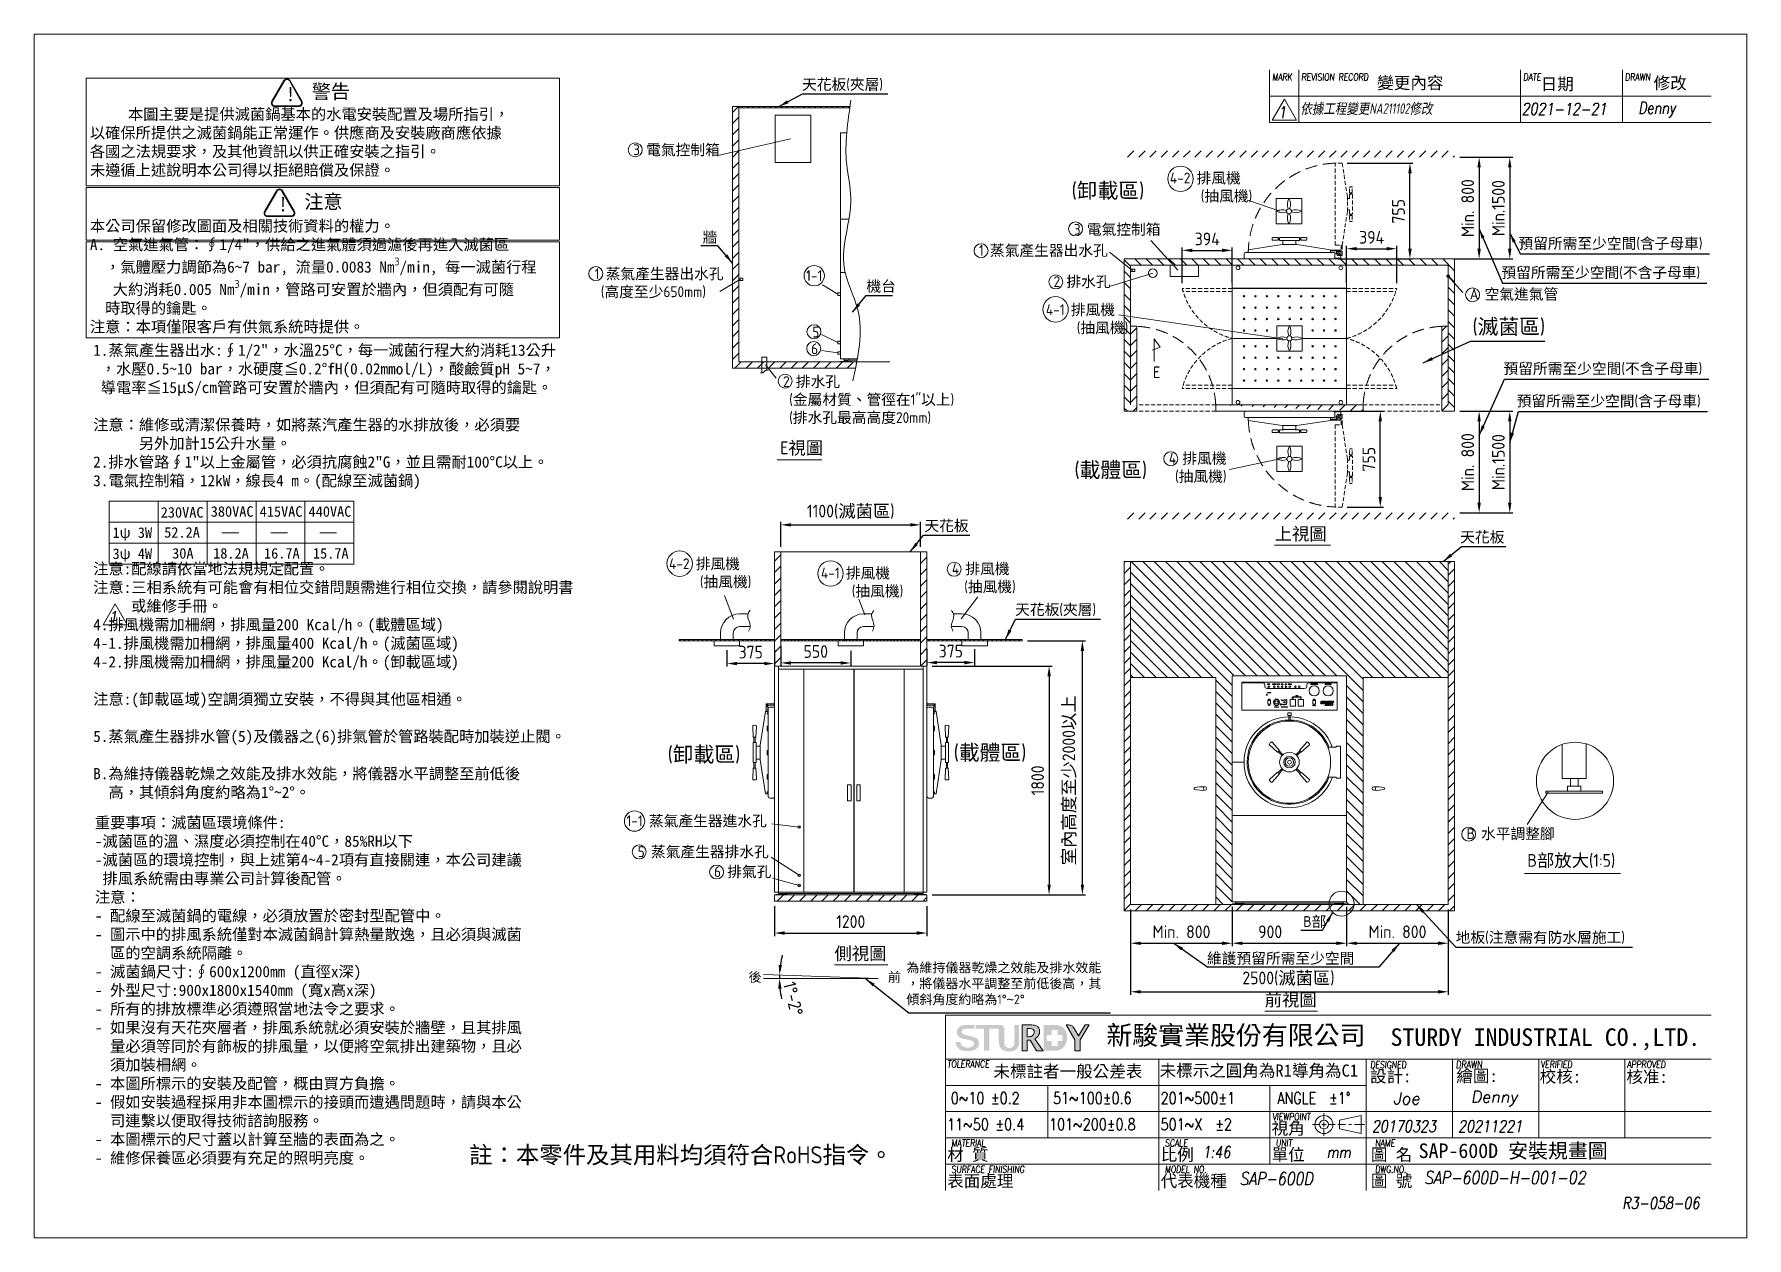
# Model space of a CAD drawing. Header units: millimetres. Extents: x 0 to 80449, y -23917 to 9476.
# Drawn here: x 0 to 13478, y 0 to 9476 of the extents above; entities that cross this region are included whole.
import ezdxf

# ---------------------------------------------------------------- set-up
doc = ezdxf.new("R2010")
doc.units = ezdxf.units.MM
doc.linetypes.add('CENTER2', pattern=[28.575, 19.05, -3.175, 3.175, -3.175])
doc.linetypes.add('HIDDEN', pattern=[9.525, 6.35, -3.175])
doc.layers.get('0').update_dxf_attribs({"lineweight": 15})
for name, color, linetype, lineweight in [('D', 3, 'Continuous', 13), ('F', 7, 'Continuous', 15), ('H', 2, 'HIDDEN', 15), ('S', 4, 'Continuous', 15), ('T', 4, 'Continuous', 15)]:
    doc.layers.add(name, color=color, linetype=linetype, lineweight=lineweight)
doc.styles.get("Standard").update_dxf_attribs({"font": 'KAIU.TTF'})
doc.styles.add('STU25', font='isocp2.shx')
doc.styles.add('Text', font='romans.shx', dxfattribs={"width": 0.8, "oblique": 10})
doc.dimstyles.new('STU25', dxfattribs={"dimscale": 40, "dimtxt": 2.5, "dimasz": 2, "dimexe": 0.6, "dimexo": 1, "dimgap": 1, "dimtad": 1, "dimdsep": 46, "dimtxsty": 'STU25', "dimcen": 2, "dimazin": 2, "dimtfac": 1, "dimtmove": 0, "dimatfit": 3, "dimfxl": 0, "dimtolj": 1, "dimtzin": 0, "dimarcsym": 0})
doc.dimstyles.new('STU25$7', dxfattribs={"dimscale": 40, "dimtxt": 2.5, "dimasz": 2, "dimexe": 1.25, "dimexo": 0.625, "dimgap": 1, "dimtad": 1, "dimdec": 4, "dimdsep": 46, "dimtxsty": 'STU25', "dimcen": 2.5, "dimazin": 2, "dimtfac": 1, "dimtdec": 4, "dimtmove": 0, "dimatfit": 3, "dimfxl": 0, "dimtolj": 1, "dimtzin": 0, "dimarcsym": 0})
pattern_1 = [(45, (-15083.72, -4088.474), (-44.90128, 44.90128), [])]
pattern_2 = [(45, (-7896.725, 108.306), (-44.90128, 44.90128), [])]

msp = doc.modelspace()

# ---------------------------------------------------------------- texts
at = {"insert": (3422.393, 720.546), "char_height": 135.00867, "attachment_point": 1, "style": 'STU25'}
msp.add_mtext('{\\f標楷體|b0|i0|c136|p65;註：本零件及其用料均須符合}RoHS{\\f標楷體|b0|i0|c136|p65;指令。}', dxfattribs=at)
at = {"layer": 'D', "color": 4}
msp.add_text('SAP-600D 安裝規畫圖', height=115, dxfattribs=at).set_placement((10895.427, 627.637))
at = {"layer": 'D', "color": 11, "attachment_point": 1, "style": 'STU25'}
for s, insert, char_height in [('{\\f標楷體|b0|i0|c136|p65;!}', (1979.615, 9058.888), 110), ('{\\f標楷體|b0|i0|c136|p65;警告}', (2184.779, 9080.193), 110), ('{\\C3;3 \\f標楷體|b0|i0|c136|p65;電氣控制箱}', (4713.28, 8608.733), 85), ('{\\C3;4-2 \\f標楷體|b0|i0|c136|p65;排風機\\P\\Fisocp2.shx;     (\\f標楷體|b0|i0|c136|p65;抽風機\\Fisocp2.shx;)}', (8937.761, 8386.576), 85), ('{\\f標楷體|b0|i0|c136|p65;注意}', (2125.649, 8213.269), 110), ('{\\f標楷體|b0|i0|c136|p65;!}', (1920.485, 8191.964), 110), ('{\\C3;3 \\f標楷體|b0|i0|c136|p65;電氣控制箱}', (8181.806, 7982.329), 85), ('{\\C3;1 \\f標楷體|b0|i0|c136|p65;蒸氣產生器出水孔}', (7434.87, 7816.559), 85), ('{\\C3;1 \\f標楷體|b0|i0|c136|p65;蒸氣產生器出水孔\\P\\Fisocp2.shx; (\\f標楷體|b0|i0|c136|p65;高度至少\\Fisocp2.shx;650mm)}', (4410.641, 7632.506), 85), ('{\\C3;1-1}', (6074.219, 7618.026), 85), ('{\\C3;2 \\f標楷體|b0|i0|c136|p65;排水孔}', (8022.386, 7570.834), 85), ('{\\C3;4-1 \\f標楷體|b0|i0|c136|p65;排風機\\P\\Fisocp2.shx;     (\\f標楷體|b0|i0|c136|p65;抽風機\\Fisocp2.shx;)}', (7962.016, 7349.66), 85), ('{\\C3;5}', (6123.333, 7173.199), 85), ('{\\C3;6}', (6113.979, 7041.801), 85), ('{\\C3;2 \\f標楷體|b0|i0|c136|p65;排水孔\\P\\Fisocp2.shx; (\\f標楷體|b0|i0|c136|p65;金屬材質、管徑在\\Fisocp2.shx;1"\\f標楷體|b0|i0|c136|p65;以上\\Fisocp2.shx;)\\P (\\f標楷體|b0|i0|c136|p65;排水孔最高高度\\Fisocp2.shx;20mm)}', (5893.255, 6783.895), 85), ('{\\C3;4 \\f標楷體|b0|i0|c136|p65;排風機\\P\\Fisocp2.shx; (\\f標楷體|b0|i0|c136|p65;抽風機\\Fisocp2.shx;)}', (8929.786, 6179.423), 85), ('{\\f標楷體|b0|i0|c136|p65;230VAC}', (995.416, 5752.838), 82.5), ('{\\f標楷體|b0|i0|c136|p65;380VAC}', (1389.088, 5759.642), 82.5), ('{\\f標楷體|b0|i0|c136|p65;415VAC}', (1774.088, 5759.642), 82.5), ('{\\f標楷體|b0|i0|c136|p65;440VAC}', (2159.088, 5759.642), 82.5), ('{\\f標楷體|b0|i0|c136|p65;1ψ 3W}', (616.538, 5593.375), 82.5), ('{\\f標楷體|b0|i0|c136|p65;52.2A}', (1022.853, 5595.132), 82.5), ('{\\f標楷體|b0|i0|c136|p65;3ψ 4W}', (616.538, 5427.195), 82.5), ('{\\f標楷體|b0|i0|c136|p65;30A}', (1085.239, 5430.132), 82.5), ('{\\f標楷體|b0|i0|c136|p65;18.2A}', (1407.853, 5430.132), 82.5), ('{\\f標楷體|b0|i0|c136|p65;16.7A}', (1808.312, 5430.132), 82.5), ('{\\f標楷體|b0|i0|c136|p65;15.7A}', (2193.312, 5430.132), 82.5), ('{\\C3;4-2 \\f標楷體|b0|i0|c136|p65;排風機\\P\\Fisocp2.shx;     (\\f標楷體|b0|i0|c136|p65;抽風機\\Fisocp2.shx;)}', (4996.031, 5349.349), 85), ('{\\C3;4-1 \\f標楷體|b0|i0|c136|p65;排風機\\P\\Fisocp2.shx;     (\\f標楷體|b0|i0|c136|p65;抽風機\\Fisocp2.shx;)}', (6191.425, 5276.212), 85), ('{\\C3;4 \\f標楷體|b0|i0|c136|p65;排風機\\P\\Fisocp2.shx;  (\\f標楷體|b0|i0|c136|p65;抽風機\\Fisocp2.shx;)}', (7222.359, 5310.536), 85), ('{\\C3;1-1 \\f標楷體|b0|i0|c136|p65;蒸氣產生器進水孔}', (4660.756, 3325.301), 85), ('{\\C3;5 \\f標楷體|b0|i0|c136|p65;蒸氣產生器排水孔}', (4749.269, 3081.847), 85), ('{\\C3;6 \\f標楷體|b0|i0|c136|p65;排氣孔}', (5350.15, 2925.339), 85)]:
    msp.add_mtext(s, dxfattribs=dict(at, insert=insert, char_height=char_height))
at = {"layer": 'D', "color": 11, "attachment_point": 1}
for s, insert, char_height in [('{\\C3;天花板\\Fisocp2.shx;(\\f標楷體|b0|i0|c136|p65;夾層\\Fisocp2.shx;)}', (6042.931, 9123.598), 85), ('\\A1;\\P     本圖主要是提供滅菌鍋基本的水電安裝配置及場所指引，\\P以確保所提供之滅菌鍋能正常運作。供應商及安裝廠商應依據\\P各國之法規要求，及其他資訊以供正確安裝之指引。\\P未遵循上述說明本公司得以拒絕賠償及保證。\\P\\P\\P本公司保留修改圖面及相關技術資料的權力。\\PA. 空氣進氣管：∮1/4"，供給之進氣體須過濾後再進入滅菌區\\P  ，氣體壓力調節為6~7 bar, 流量0.0083 Nm\\Fisocp2.shx|c136;{\\H0.7x;\\S3^ ;}\\fDFKai-SB|b0|i0|c136|p65;/min, 每一滅菌行程\\P   大約消耗0.005 Nm\\Fisocp2.shx|c136;{\\H0.7x;\\S3^ ;}\\fDFKai-SB|b0|i0|c136|p65;/min，管路可安置於牆內，但須配有可隨\\P  時取得的鑰匙。\\P注意：本項僅限客戶有供氣系統時提供。', (437.911, 9037.521), 88), ('{\\Fisocp2.shx;\\C3;(\\f標楷體|b0|i0|c136|p65;卸載區\\Fisocp2.shx;)}', (8164.629, 8305.264), 120), ('{\\C3;牆}', (5260.283, 7920.891), 85), ('{\\C3;預留所需至少空間\\Fisocp2.shx;(\\f標楷體|b0|i0|c136|p65;含子母車\\Fisocp2.shx;)}', (11681.304, 7872.289), 85), ('{\\C3;預留所需至少空間\\Fisocp2.shx;(\\f標楷體|b0|i0|c136|p65;不含子母車\\Fisocp2.shx;)}', (11546.817, 7642.433), 85), ('{\\C3;機台}', (6549.93, 7534.415), 85), ('{\\Fisocp2.shx;\\C3;A \\f標楷體|b0|i0|c136|p65;空氣進氣管}', (11297.596, 7472.341), 85), ('{\\Fisocp2.shx;\\C3;(\\f標楷體|b0|i0|c136|p65;滅菌區\\Fisocp2.shx;)}', (11319.73, 7234.412), 120), ('1.蒸氣產生器出水:∮1/2"，水溫25%%DC，每一滅菌行程大約消耗13公升\\P ，水壓0.5~10 bar，水硬度≦0.2%%DfH(0.02mmol/L)，酸鹼質pH 5~7，\\P 導電率≦15μS/cm管路可安置於牆內，但須配有可隨時取得的鑰匙。\\P\\P注意：維修或清潔保養時，如將蒸汽產生器的水排放後，必須要\\P      另外加計15公升水量。\\P2.排水管路∮1"以上金屬管，必須抗腐蝕2"G，並且需耐100%%DC以上。 \\P3.電氣控制箱，12kW，線長4 m。(配線至滅菌鍋)\\P{\\H0.9091x;    \\P\\P\\P}\\P注意:配線請依當地法規規定配置。\\P{\\fDFKai-SB|b0|i0|c136|p65;注意:三相系統有可能會有相位交錯問題需進行相位交換，請參閱說明書\\P     或維修手冊。}\\P4.排風機需加柵網，排風量200 Kcal/h。(載體區域)\\P4-1.排風機需加柵網，排風量400 Kcal/h。(滅菌區域)\\P4-2.排風機需加柵網，排風量200 Kcal/h。(卸載區域)\\P\\P注意:(卸載區域)空調須獨立安裝，不得與其他區相通。\\P\\P5.蒸氣產生器排水管(5)及儀器之(6)排氣管於管路裝配時加裝逆止閥。\\P\\PB.為維持儀器乾燥之效能及排水效能，將儀器水平調整至前低後\\P  高，其傾斜角度約略為1%%D~2%%D。', (463.818, 7032.251), 88), ('{\\C3;預留所需至少空間\\Fisocp2.shx;(\\f標楷體|b0|i0|c136|p65;不含子母車\\Fisocp2.shx;)}', (11563.195, 6886.504), 85), ('{\\C3;預留所需至少空間\\Fisocp2.shx;(\\f標楷體|b0|i0|c136|p65;含子母車\\Fisocp2.shx;)}', (11667.06, 6631.105), 85), ('{\\Fisocp2.shx;E}視圖', (5871.355, 6269.212), 100), ('{\\Fisocp2.shx;\\C3;(\\f標楷體|b0|i0|c136|p65;載體區\\Fisocp2.shx;)}', (8186.937, 6106.512), 120), ('{\\C3;天花板 }', (7005.644, 5648.956), 85), ('上視圖', (9762.449, 5592.699), 100), ('{\\C3;天花板 }', (11222.366, 5559.371), 85), ('{\\C3;天花板\\Fisocp2.shx;(\\f標楷體|b0|i0|c136|p65;夾層\\Fisocp2.shx;)}', (7720.178, 4989.071), 85), ('{\\Fisocp2.shx;\\C3;(\\f標楷體|b0|i0|c136|p65;卸載區\\Fisocp2.shx;)}', (4985.263, 3866.14), 120), ('{\\Fisocp2.shx;\\C3;(\\f標楷體|b0|i0|c136|p65;載體區\\Fisocp2.shx;)}', (7236.656, 3880.34), 120), ('重要事項：滅菌區環境條件:\\P-滅菌區的溫、濕度必須控制在40%%DC，85%RH以下\\P-滅菌區的環境控制，與上述第4~4-2項有直接關連，本公司建議\\P 排風系統需由專業公司計算後配管。\\P注意：\\P- 配線至滅菌鍋的電線，必須放置於密封型配管中。\\P- 圖示中的排風系統僅對本滅菌鍋計算熱量散逸，且必須與滅菌\\P  區的空調系統隔離。\\P- 滅菌鍋尺寸:∮600x1200mm (直徑x深)\\P- 外型尺寸:900x1800x1540mm (寬x高x深)\\P- 所有的排放標準必須遵照當地法令之要求。\\P- 如果沒有天花夾層者，排風系統就必須安裝於牆壁，且其排風\\P  量必須等同於有飾板的排風量，以便將空氣排出建築物，且必\\P  須加裝柵網。\\P- 本圖所標示的安裝及配管，概由買方負擔。\\P- 假如安裝過程採用非本圖標示的接頭而遭遇問題時，請與本公\\P  司連繫以便取得技術諮詢服務。\\P- 本圖標示的尺寸蓋以計算至牆的表面為之。\\P- 維修保養區必須要有充足的照明亮度。', (477.097, 3313.043), 88), ('{\\Fisocp2.shx;\\C3;B \\f標楷體|b0|i0|c136|p65;水平調整腳}', (11273.082, 3224.521), 85), ('{\\Fisocp2.shx;B}部放大{\\Fisocp2.shx;(1:5)}', (11750.666, 3021.439), 100), ('{\\Fisocp2.shx;\\C3;B\\f標楷體|b0|i0|c136|p65;部}', (9988.269, 2532.456), 85), ('側視圖', (6298.089, 2288.514), 100), ('{\\C3;地板\\Fisocp2.shx;(\\f標楷體|b0|i0|c136|p65;注意需有防水層施工\\Fisocp2.shx;)}', (11187.007, 2408.091), 85), ('{\\C3;為維持儀器乾燥之效能及排水效能\\P，將儀器水平調整至前低後高，其\\P傾斜角度約略為\\Fisocp2.shx;1%%D\\f???|b0|i0|c0|p65;~\\Fisocp2.shx;2%%D}', (6864.162, 2164.63), 75), ('{\\C3;維護預留所需至少空間}', (9229.815, 2243.116), 85), ('前視圖', (9683.548, 1923.914), 100)]:
    msp.add_mtext(s, dxfattribs=dict(at, insert=insert, char_height=char_height))
at = {"layer": 'D', "insert": (8804.941, 6859.632), "char_height": 90, "attachment_point": 1}
msp.add_mtext('{\\Fisocp2.shx;E}', dxfattribs=at)
at = {"layer": 'D', "linetype": 'Continuous', "char_height": 75, "width": 218.181, "attachment_point": 1}
for s, insert in [('{\\Fisocp2.shx; }後', (5579.084, 2089.981)), (' 前', (6667.672, 2090.431))]:
    msp.add_mtext(s, dxfattribs=dict(at, insert=insert))
at = {"layer": 'F', "color": 1, "lineweight": 15, "style": 'Text', "oblique": 5, "width": 0.8}
for s, height, p in [('MARK', 55.2, (9742.689, 9111.573)), ('REVISION RECORD', 55.2, (9972.689, 9111.573)), ('DATE', 55.2, (11718.819, 9111.573)), ('DRAWN', 55.2, (12519.963, 9111.573)), ('TOLERANCE', 55.2, (7186.442, 1339.989)), ('DESIGNED', 55.2, (10514.118, 1334.552)), ('DRAWN', 57.2905, (11188.729, 1335.578)), ('VERIFIED', 55.2, (11855.153, 1338.141)), ('APPROVED', 55.2, (12535.01, 1336.865)), ('VIEWPOINT', 55.2, (9744.12, 925.989)), ('MATERIAL', 55.2, (7218.187, 718.989)), ('SCALE', 55.2, (8898.165, 718.989)), ('UNIT', 55.2, (9771.187, 718.989)), ('NAME', 55.2, (10552.888, 718.989)), ('SURFACE FINISHING', 55.2, (7218.187, 511.989)), ('MODEL NO.', 55.2, (8898.165, 511.989)), ('DWG.NO.', 55.2, (10552.888, 511.989))]:
    msp.add_text(s, height=height, dxfattribs=at).set_placement(p)
at = {"layer": 'F', "lineweight": -3}
for s, height, p in [('變更內容', 95.4842, (10570.109, 9045.655)), ('日期', 95.4842, (11856.25, 9036.558)), ('修改', 95.4842, (12744.772, 9043.836)), ('未標註者一般公差表', 95.4842, (7549.298, 1262.711)), ('未標示之圓角為R1導角為C1', 95.48421, (8856.85, 1268.894)), ('設計:', 95.4842, (10512.813, 1223.905)), ('繪圖:', 95.4842, (11192.553, 1226.526)), ('校核:', 95.4842, (11848.967, 1222.449)), ('核准:', 95.4842, (12530.949, 1219.893)), ('視角', 95.4842, (9738.457, 813.714)), ('材 質', 95.4842, (7185.457, 606.714)), ('比例', 95.4842, (8865.434, 606.714)), ('單位', 95.4842, (9738.457, 606.714)), ('圖 名', 95.4842, (10520.157, 606.714)), ('表面處理', 95.4842, (7185.457, 399.714)), ('代表機種', 95.4842, (8865.434, 399.714)), ('圖 號', 95.4842, (10520.157, 399.714))]:
    msp.add_text(s, height=height, dxfattribs=at).set_placement(p)
at = {"layer": 'F', "lineweight": 20, "style": 'Text', "width": 0.8}
for s, p in [('0~10 ±0.2', (7213.557, 1053.934)), ('51~100±0.6', (8018.557, 1053.934)), ('201~500±1', (8865.07, 1053.934)), ('ANGLE  ±1%%D', (9783.097, 1053.934)), ('11~50 ±0.4', (7185.368, 846.934)), ('101~200±0.8', (7986.845, 846.934)), ('501~X  ±2', (8865.07, 846.934))]:
    msp.add_text(s, height=92, dxfattribs=at).set_placement(p)
at = {"layer": 'T', "lineweight": 20, "style": 'Text', "oblique": 10, "width": 0.8}
for s, height, p in [('1', 92, (9789.557, 8815.825)), ('2021-12-21', 92, (11705.93, 8842.228)), ('Denny', 92, (12622.856, 8850.492)), ('1', 92, (587.29, 4842.126)), ('20170323', 92, (10527.689, 832.302)), ('20211221', 92, (11206.189, 832.302)), ('1:46', 92, (9193.376, 628.025)), ('mm', 92, (10171.25, 628.286)), ('SAP-600D', 101.2, (9486.713, 415.81)), ('SAP-600D-H-001-02', 101.2, (10940.359, 423.384))]:
    msp.add_text(s, height=height, dxfattribs=at).set_placement(p)
at = {"layer": 'T', "lineweight": 20, "style": 'Text', "oblique": 10}
for s, p in [('Joe', (10694.966, 1050.557)), ('Denny', (11307.232, 1064.32))]:
    msp.add_text(s, height=92, dxfattribs=at).set_placement(p)
at = {"layer": 'T', "linetype": 'Continuous', "lineweight": 20, "attachment_point": 1, "style": 'Text'}
for s, insert, char_height in [('{\\fDFKai-SB|b0|i0|c136|p65;依據工程變更\\Fisocp2.shx|c136;NA211102\\fDFKai-SB|b0|i0|c136|p65;修改}', (9965.695, 8932.113), 82.79908), ('R3-058-06', (12497.515, 318.957), 92)]:
    msp.add_mtext(s, dxfattribs=dict(at, insert=insert, char_height=char_height))

# ---------------------------------------------------------------- blocks, each defined once
blk = doc.blocks.new('新駿LOGO')
at = {"layer": 'F'}
h = blk.add_hatch(color=256, dxfattribs=at)
edge = h.paths.add_edge_path()
edge.add_spline(control_points=[(-529.05, -442.14), (-529.05, -442.31), (-529.02, -442.45), (-528.95, -442.56), (-528.89, -442.68), (-528.8, -442.78), (-528.69, -442.85), (-528.57, -442.93), (-528.44, -442.98), (-528.29, -443.01), (-528.15, -443.05), (-527.99, -443.07), (-527.81, -443.07), (-527.62, -443.07), (-527.47, -443.05), (-527.33, -443.01), (-527.2, -442.97), (-527.09, -442.92), (-527.01, -442.86), (-526.93, -442.8), (-526.87, -442.73), (-526.83, -442.65), (-526.8, -442.57), (-526.78, -442.49), (-526.78, -442.41), (-526.78, -442.25), (-526.82, -442.13), (-526.91, -442.05), (-526.99, -441.97), (-527.08, -441.91), (-527.18, -441.88), (-527.36, -441.83), (-527.56, -441.77), (-527.79, -441.72), (-528.02, -441.67), (-528.3, -441.61), (-528.64, -441.53), (-528.85, -441.48), (-529.02, -441.41), (-529.16, -441.34), (-529.3, -441.26), (-529.41, -441.17), (-529.5, -441.07), (-529.58, -440.98), (-529.64, -440.87), (-529.67, -440.77), (-529.7, -440.66), (-529.72, -440.55), (-529.72, -440.43), (-529.72, -440.22), (-529.67, -440.03), (-529.57, -439.87), (-529.46, -439.71), (-529.33, -439.58), (-529.16, -439.47), (-528.99, -439.37), (-528.85, -439.31), (-528.64, -439.26), (-528.43, -439.21), (-528.13, -439.2), (-527.91, -439.2), (-527.66, -439.2), (-526.73, -439.2), (-526.73, -439.2), (-526.73, -439.2), (-526.73, -439.81), (-526.73, -439.81), (-526.73, -439.81), (-528.14, -439.8), (-528.28, -439.83), (-528.39, -439.85), (-528.48, -439.86), (-528.56, -439.9), (-528.65, -439.94), (-528.72, -440), (-528.78, -440.07), (-528.84, -440.14), (-528.87, -440.23), (-528.87, -440.34), (-528.87, -440.5), (-528.81, -440.62), (-528.7, -440.7), (-528.6, -440.79), (-528.46, -440.85), (-528.28, -440.9), (-528.27, -440.9), (-528.19, -440.92), (-528.07, -440.95), (-527.94, -440.98), (-527.8, -441.01), (-527.65, -441.05), (-527.49, -441.09), (-527.34, -441.12), (-527.19, -441.16), (-527.04, -441.19), (-526.94, -441.21), (-526.87, -441.23), (-526.71, -441.27), (-526.58, -441.34), (-526.46, -441.41), (-526.34, -441.49), (-526.24, -441.58), (-526.16, -441.67), (-526.08, -441.77), (-526.02, -441.88), (-525.98, -441.99), (-525.94, -442.1), (-525.92, -442.22), (-525.92, -442.33), (-525.92, -442.57), (-525.98, -442.78), (-526.09, -442.95), (-526.2, -443.12), (-526.35, -443.26), (-526.53, -443.37), (-526.71, -443.48), (-526.92, -443.55), (-527.15, -443.61), (-527.39, -443.66), (-527.62, -443.68), (-527.87, -443.68), (-528.14, -443.68), (-528.41, -443.65), (-528.65, -443.59), (-528.9, -443.53), (-529.11, -443.44), (-529.3, -443.31), (-529.48, -443.19), (-529.63, -443.03), (-529.74, -442.83), (-529.84, -442.64), (-529.9, -442.41), (-529.91, -442.14), (-529.91, -442.14), (-529.05, -442.14), (-529.05, -442.14)], knot_values=[0, 0, 0, 0, 1, 1, 1, 2, 2, 2, 3, 3, 3, 4, 4, 4, 5, 5, 5, 6, 6, 6, 7, 7, 7, 8, 8, 8, 9, 9, 9, 10, 10, 10, 11, 11, 11, 12, 12, 12, 13, 13, 13, 14, 14, 14, 15, 15, 15, 16, 16, 16, 17, 17, 17, 18, 18, 18, 19, 19, 19, 20, 20, 20, 21, 21, 21, 22, 22, 22, 23, 23, 23, 24, 24, 24, 25, 25, 25, 26, 26, 26, 27, 27, 27, 28, 28, 28, 29, 29, 29, 30, 30, 30, 31, 31, 31, 32, 32, 32, 33, 33, 33, 34, 34, 34, 35, 35, 35, 36, 36, 36, 37, 37, 37, 38, 38, 38, 39, 39, 39, 40, 40, 40, 41, 41, 41, 42, 42, 42, 43, 43, 43, 44, 44, 44, 45, 45, 45, 45], degree=3, periodic=0)
edge = h.paths.add_edge_path()
edge.add_spline(control_points=[(-522.53, -440.14), (-522.54, -440.04), (-522.57, -439.94), (-522.63, -439.9), (-522.77, -439.79), (-522.9, -439.81), (-522.9, -439.81), (-522.9, -439.81), (-523.02, -439.81), (-523.02, -439.81), (-523.02, -439.81), (-524.14, -439.81), (-524.14, -439.81), (-524.14, -439.81), (-524.14, -443.62), (-524.14, -443.62), (-524.14, -443.62), (-525.06, -443.62), (-525.06, -443.62), (-525.06, -443.62), (-525.06, -439.81), (-525.06, -439.81), (-525.06, -439.81), (-526.47, -439.81), (-526.47, -439.81), (-526.47, -439.81), (-526.47, -439.2), (-526.47, -439.2), (-526.47, -439.2), (-522.39, -439.2), (-522.39, -439.2)], knot_values=[5.578051, 5.578051, 5.578051, 5.578051, 6, 6, 6, 7, 7, 7, 8, 8, 8, 9, 9, 9, 10, 10, 10, 11, 11, 11, 12, 12, 12, 13, 13, 13, 14, 14, 14, 15, 15, 15, 15], degree=3, periodic=0)
edge.add_spline(control_points=[(-522.4, -439.2), (-522.31, -439.2), (-522.22, -439.2), (-522.22, -439.2), (-522.22, -439.2), (-521.96, -439.19), (-521.76, -439.41), (-521.58, -439.61), (-521.61, -439.85), (-521.61, -439.85), (-521.61, -439.85), (-521.61, -441.92), (-521.61, -441.92), (-521.61, -442.41), (-521.52, -442.73), (-521.36, -442.89), (-521.19, -443.05), (-520.97, -443.13), (-520.71, -443.13), (-520.45, -443.13), (-520.24, -443.05), (-520.09, -442.89), (-519.93, -442.74), (-519.86, -442.43), (-519.86, -441.98), (-519.86, -441.98), (-519.86, -439.2), (-519.86, -439.2), (-519.86, -439.2), (-519.05, -439.2), (-519.05, -439.2), (-519.05, -439.2), (-519.05, -441.92), (-519.05, -441.92), (-519.05, -442.43), (-519.12, -442.8), (-519.25, -443.02), (-519.38, -443.24), (-519.56, -443.42), (-519.8, -443.54), (-520.05, -443.67), (-520.35, -443.74), (-520.73, -443.74), (-521.09, -443.74), (-521.41, -443.68), (-521.67, -443.56), (-521.93, -443.44), (-522.14, -443.26), (-522.3, -443.03), (-522.45, -442.8), (-522.53, -442.42), (-522.53, -441.91), (-522.53, -441.91), (-522.53, -440.92), (-522.53, -440.14)], knot_values=[0.44538, 0.44538, 0.44538, 0.44538, 1, 1, 1, 2, 2, 2, 3, 3, 3, 4, 4, 4, 5, 5, 5, 6, 6, 6, 7, 7, 7, 8, 8, 8, 9, 9, 9, 10, 10, 10, 11, 11, 11, 12, 12, 12, 13, 13, 13, 14, 14, 14, 15, 15, 15, 16, 16, 16, 17, 17, 17, 17.603917, 17.603917, 17.603917, 17.603917], degree=3, periodic=0)
h = blk.add_hatch(color=256, dxfattribs=at)
edge = h.paths.add_edge_path()
edge.add_spline(control_points=[(-522.22, -439.2), (-522.22, -439.2), (-526.47, -439.2), (-526.47, -439.2)], knot_values=[14, 14, 14, 14, 15, 15, 15, 15], degree=3, periodic=0)
edge.add_spline(control_points=[(-526.47, -439.2), (-526.47, -439.2), (-526.47, -439.81), (-526.47, -439.81)], knot_values=[13, 13, 13, 13, 14, 14, 14, 14], degree=3, periodic=0)
edge.add_spline(control_points=[(-526.47, -439.81), (-526.47, -439.81), (-525.06, -439.81), (-525.06, -439.81)], knot_values=[12, 12, 12, 12, 13, 13, 13, 13], degree=3, periodic=0)
edge.add_spline(control_points=[(-525.06, -439.81), (-525.06, -439.81), (-525.06, -443.62), (-525.06, -443.62)], knot_values=[11, 11, 11, 11, 12, 12, 12, 12], degree=3, periodic=0)
edge.add_spline(control_points=[(-525.06, -443.62), (-525.06, -443.62), (-524.14, -443.62), (-524.14, -443.62)], knot_values=[10, 10, 10, 10, 11, 11, 11, 11], degree=3, periodic=0)
edge.add_spline(control_points=[(-524.14, -443.62), (-524.14, -443.62), (-524.14, -439.81), (-524.14, -439.81)], knot_values=[9, 9, 9, 9, 10, 10, 10, 10], degree=3, periodic=0)
edge.add_spline(control_points=[(-524.14, -439.81), (-524.14, -439.81), (-523.02, -439.81), (-523.02, -439.81)], knot_values=[8, 8, 8, 8, 9, 9, 9, 9], degree=3, periodic=0)
edge.add_spline(control_points=[(-523.02, -439.81), (-523.02, -439.81), (-522.9, -439.81), (-522.9, -439.81)], knot_values=[7, 7, 7, 7, 8, 8, 8, 8], degree=3, periodic=0)
edge.add_spline(control_points=[(-522.9, -439.81), (-522.9, -439.81), (-522.77, -439.79), (-522.63, -439.9)], knot_values=[6, 6, 6, 6, 7, 7, 7, 7], degree=3, periodic=0)
edge.add_spline(control_points=[(-522.63, -439.9), (-522.57, -439.94), (-522.54, -440.04), (-522.53, -440.14)], knot_values=[5.578051, 5.578051, 5.578051, 5.578051, 6, 6, 6, 6], degree=3, periodic=0)
edge.add_spline(control_points=[(-522.53, -440.14), (-522.53, -440.92), (-522.53, -441.91), (-522.53, -441.91)], knot_values=[17, 17, 17, 17, 17.603917, 17.603917, 17.603917, 17.603917], degree=3, periodic=0)
edge.add_spline(control_points=[(-522.53, -441.91), (-522.53, -442.42), (-522.45, -442.8), (-522.3, -443.03)], knot_values=[16, 16, 16, 16, 17, 17, 17, 17], degree=3, periodic=0)
edge.add_spline(control_points=[(-522.3, -443.03), (-522.14, -443.26), (-521.93, -443.44), (-521.67, -443.56)], knot_values=[15, 15, 15, 15, 16, 16, 16, 16], degree=3, periodic=0)
edge.add_spline(control_points=[(-521.67, -443.56), (-521.41, -443.68), (-521.09, -443.74), (-520.73, -443.74)], knot_values=[14, 14, 14, 14, 15, 15, 15, 15], degree=3, periodic=0)
edge.add_spline(control_points=[(-520.73, -443.74), (-520.35, -443.74), (-520.05, -443.67), (-519.8, -443.54)], knot_values=[13, 13, 13, 13, 14, 14, 14, 14], degree=3, periodic=0)
edge.add_spline(control_points=[(-519.8, -443.54), (-519.56, -443.42), (-519.38, -443.24), (-519.25, -443.02)], knot_values=[12, 12, 12, 12, 13, 13, 13, 13], degree=3, periodic=0)
edge.add_spline(control_points=[(-519.25, -443.02), (-519.12, -442.8), (-519.05, -442.43), (-519.05, -441.92)], knot_values=[11, 11, 11, 11, 12, 12, 12, 12], degree=3, periodic=0)
edge.add_spline(control_points=[(-519.05, -441.92), (-519.05, -441.92), (-519.05, -439.2), (-519.05, -439.2)], knot_values=[10, 10, 10, 10, 11, 11, 11, 11], degree=3, periodic=0)
edge.add_spline(control_points=[(-519.05, -439.2), (-519.05, -439.2), (-519.86, -439.2), (-519.86, -439.2)], knot_values=[9, 9, 9, 9, 10, 10, 10, 10], degree=3, periodic=0)
edge.add_spline(control_points=[(-519.86, -439.2), (-519.86, -439.2), (-519.86, -441.98), (-519.86, -441.98)], knot_values=[8, 8, 8, 8, 9, 9, 9, 9], degree=3, periodic=0)
edge.add_spline(control_points=[(-519.86, -441.98), (-519.86, -442.43), (-519.93, -442.74), (-520.09, -442.89)], knot_values=[7, 7, 7, 7, 8, 8, 8, 8], degree=3, periodic=0)
edge.add_spline(control_points=[(-520.09, -442.89), (-520.24, -443.05), (-520.45, -443.13), (-520.71, -443.13)], knot_values=[6, 6, 6, 6, 7, 7, 7, 7], degree=3, periodic=0)
edge.add_spline(control_points=[(-520.71, -443.13), (-520.97, -443.13), (-521.19, -443.05), (-521.36, -442.89)], knot_values=[5, 5, 5, 5, 6, 6, 6, 6], degree=3, periodic=0)
edge.add_spline(control_points=[(-521.36, -442.89), (-521.52, -442.73), (-521.61, -442.41), (-521.61, -441.92)], knot_values=[4, 4, 4, 4, 5, 5, 5, 5], degree=3, periodic=0)
edge.add_spline(control_points=[(-521.61, -441.92), (-521.61, -441.92), (-521.61, -439.85), (-521.61, -439.85)], knot_values=[3, 3, 3, 3, 4, 4, 4, 4], degree=3, periodic=0)
edge.add_spline(control_points=[(-521.61, -439.85), (-521.61, -439.85), (-521.58, -439.61), (-521.76, -439.41)], knot_values=[2, 2, 2, 2, 3, 3, 3, 3], degree=3, periodic=0)
edge.add_spline(control_points=[(-521.76, -439.41), (-521.96, -439.19), (-522.22, -439.2), (-522.22, -439.2)], knot_values=[1, 1, 1, 1, 2, 2, 2, 2], degree=3, periodic=0)
h = blk.add_hatch(color=256, dxfattribs=at)
edge = h.paths.add_edge_path()
edge.add_spline(control_points=[(-518.54, -443.62), (-518.54, -443.62), (-518.54, -439.2), (-518.54, -439.2), (-518.54, -439.2), (-516.88, -439.2), (-516.88, -439.2), (-516.55, -439.2), (-516.29, -439.25), (-516.11, -439.33), (-515.93, -439.41), (-515.79, -439.54), (-515.69, -439.72), (-515.59, -439.89), (-515.54, -440.08), (-515.54, -440.3), (-515.54, -440.56), (-515.61, -440.8), (-515.76, -441.03), (-515.91, -441.26), (-516.12, -441.44), (-516.39, -441.56), (-516.39, -441.56), (-514.95, -443.62), (-514.95, -443.62), (-514.95, -443.62), (-516.07, -443.62), (-516.07, -443.62), (-516.07, -443.62), (-517.17, -441.81), (-517.17, -441.81), (-517.17, -441.81), (-517.67, -441.81), (-517.67, -441.81), (-517.67, -441.81), (-517.67, -443.62), (-517.67, -443.62), (-517.67, -443.62), (-518.54, -443.62), (-518.54, -443.62)], knot_values=[0, 0, 0, 0, 1, 1, 1, 2, 2, 2, 3, 3, 3, 4, 4, 4, 5, 5, 5, 6, 6, 6, 7, 7, 7, 8, 8, 8, 9, 9, 9, 10, 10, 10, 11, 11, 11, 12, 12, 12, 13, 13, 13, 13], degree=3, periodic=0)
edge = h.paths.add_edge_path(flags=16)
edge.add_spline(control_points=[(-517.67, -441.21), (-517.67, -441.21), (-517.46, -441.21), (-517.46, -441.21), (-517.08, -441.21), (-516.82, -441.13), (-516.68, -440.96), (-516.53, -440.8), (-516.46, -440.61), (-516.46, -440.4), (-516.46, -440.22), (-516.52, -440.08), (-516.63, -439.97), (-516.75, -439.86), (-516.99, -439.81), (-517.35, -439.81), (-517.35, -439.81), (-517.67, -439.81), (-517.67, -439.81), (-517.67, -439.81), (-517.67, -441.21), (-517.67, -441.21)], knot_values=[0, 0, 0, 0, 1, 1, 1, 2, 2, 2, 3, 3, 3, 4, 4, 4, 5, 5, 5, 6, 6, 6, 7, 7, 7, 7], degree=3, periodic=0)
h = blk.add_hatch(color=256, dxfattribs=at)
edge = h.paths.add_edge_path()
edge.add_spline(control_points=[(-514.87, -439.2), (-514.87, -439.2), (-514.87, -443.62), (-514.87, -443.62)], knot_values=[0, 0, 0, 0, 1, 1, 1, 1], degree=3, periodic=0)
edge.add_spline(control_points=[(-514.87, -443.62), (-514.87, -443.62), (-513.05, -443.62), (-513.05, -443.62)], knot_values=[8, 8, 8, 8, 9, 9, 9, 9], degree=3, periodic=0)
edge.add_spline(control_points=[(-513.05, -443.62), (-512.51, -443.62), (-512.09, -443.52), (-511.79, -443.32)], knot_values=[7, 7, 7, 7, 8, 8, 8, 8], degree=3, periodic=0)
edge.add_spline(control_points=[(-511.79, -443.32), (-511.48, -443.12), (-511.25, -442.85), (-511.09, -442.5)], knot_values=[6, 6, 6, 6, 7, 7, 7, 7], degree=3, periodic=0)
edge.add_spline(control_points=[(-511.09, -442.5), (-510.93, -442.15), (-510.85, -441.76), (-510.85, -441.32)], knot_values=[5, 5, 5, 5, 6, 6, 6, 6], degree=3, periodic=0)
edge.add_spline(control_points=[(-510.85, -441.32), (-510.85, -440.87), (-510.93, -440.49), (-511.1, -440.17)], knot_values=[4, 4, 4, 4, 5, 5, 5, 5], degree=3, periodic=0)
edge.add_spline(control_points=[(-511.1, -440.17), (-511.27, -439.85), (-511.49, -439.61), (-511.78, -439.45)], knot_values=[3, 3, 3, 3, 4, 4, 4, 4], degree=3, periodic=0)
edge.add_spline(control_points=[(-511.78, -439.45), (-512.06, -439.29), (-512.46, -439.2), (-512.97, -439.2)], knot_values=[2, 2, 2, 2, 3, 3, 3, 3], degree=3, periodic=0)
edge.add_spline(control_points=[(-512.97, -439.2), (-512.97, -439.2), (-514.87, -439.2), (-514.87, -439.2)], knot_values=[1, 1, 1, 1, 2, 2, 2, 2], degree=3, periodic=0)
h.paths.add_polyline_path([(-514.34, -441.95), (-513.51, -441.95), (-513.51, -442.77), (-512.48, -442.77), (-512.48, -441.95), (-511.64, -441.95), (-511.64, -440.92), (-512.48, -440.92), (-512.48, -440.07), (-513.51, -440.07), (-513.51, -440.92), (-514.34, -440.92)], flags=16)
h = blk.add_hatch(color=256, dxfattribs=at)
edge = h.paths.add_edge_path()
edge.add_spline(control_points=[(-509.51, -443.62), (-509.51, -443.62), (-509.51, -441.77), (-509.51, -441.77), (-509.51, -441.77), (-511, -439.2), (-511, -439.2), (-511, -439.2), (-510.64, -439.2), (-510.64, -439.2), (-510.64, -439.2), (-510.3, -439.19), (-510.04, -439.32), (-509.79, -439.45), (-509.71, -439.68), (-509.71, -439.68), (-509.71, -439.68), (-508.9, -441.07), (-508.9, -441.07), (-508.9, -441.07), (-507.78, -439.2), (-507.78, -439.2), (-507.78, -439.2), (-507.05, -439.2), (-507.05, -439.2), (-507.05, -439.2), (-508.59, -441.77), (-508.59, -441.77), (-508.59, -441.77), (-508.59, -443.62), (-508.59, -443.62), (-508.59, -443.62), (-509.51, -443.62), (-509.51, -443.62)], knot_values=[0, 0, 0, 0, 1, 1, 1, 2, 2, 2, 3, 3, 3, 4, 4, 4, 5, 5, 5, 6, 6, 6, 7, 7, 7, 8, 8, 8, 9, 9, 9, 10, 10, 10, 11, 11, 11, 11], degree=3, periodic=0)
at = {"layer": 'F', "lineweight": 0}
for points, knots in [([(-518.54, -443.62), (-518.54, -443.62), (-518.54, -439.2), (-518.54, -439.2), (-518.54, -439.2), (-516.88, -439.2), (-516.88, -439.2), (-516.55, -439.2), (-516.29, -439.25), (-516.11, -439.33), (-515.93, -439.41), (-515.79, -439.54), (-515.69, -439.72), (-515.59, -439.89), (-515.54, -440.08), (-515.54, -440.3), (-515.54, -440.56), (-515.61, -440.8), (-515.76, -441.03), (-515.91, -441.26), (-516.12, -441.44), (-516.39, -441.56), (-516.39, -441.56), (-514.95, -443.62), (-514.95, -443.62), (-514.95, -443.62), (-516.07, -443.62), (-516.07, -443.62), (-516.07, -443.62), (-517.17, -441.81), (-517.17, -441.81), (-517.17, -441.81), (-517.67, -441.81), (-517.67, -441.81), (-517.67, -441.81), (-517.67, -443.62), (-517.67, -443.62), (-517.67, -443.62), (-518.54, -443.62), (-518.54, -443.62)], [0, 0, 0, 0, 1, 1, 1, 2, 2, 2, 3, 3, 3, 4, 4, 4, 5, 5, 5, 6, 6, 6, 7, 7, 7, 8, 8, 8, 9, 9, 9, 10, 10, 10, 11, 11, 11, 12, 12, 12, 13, 13, 13, 13]), ([(-509.51, -443.62), (-509.51, -443.62), (-509.51, -441.77), (-509.51, -441.77), (-509.51, -441.77), (-511, -439.2), (-511, -439.2), (-511, -439.2), (-510.64, -439.2), (-510.64, -439.2), (-510.64, -439.2), (-510.3, -439.19), (-510.04, -439.32), (-509.79, -439.45), (-509.71, -439.68), (-509.71, -439.68), (-509.71, -439.68), (-508.9, -441.07), (-508.9, -441.07), (-508.9, -441.07), (-507.78, -439.2), (-507.78, -439.2), (-507.78, -439.2), (-507.05, -439.2), (-507.05, -439.2), (-507.05, -439.2), (-508.59, -441.77), (-508.59, -441.77), (-508.59, -441.77), (-508.59, -443.62), (-508.59, -443.62), (-508.59, -443.62), (-509.51, -443.62), (-509.51, -443.62)], [0, 0, 0, 0, 1, 1, 1, 2, 2, 2, 3, 3, 3, 4, 4, 4, 5, 5, 5, 6, 6, 6, 7, 7, 7, 8, 8, 8, 9, 9, 9, 10, 10, 10, 11, 11, 11, 11]), ([(-517.67, -441.21), (-517.67, -441.21), (-517.46, -441.21), (-517.46, -441.21), (-517.08, -441.21), (-516.82, -441.13), (-516.68, -440.96), (-516.53, -440.8), (-516.46, -440.61), (-516.46, -440.4), (-516.46, -440.22), (-516.52, -440.08), (-516.63, -439.97), (-516.75, -439.86), (-516.99, -439.81), (-517.35, -439.81), (-517.35, -439.81), (-517.67, -439.81), (-517.67, -439.81), (-517.67, -439.81), (-517.67, -441.21), (-517.67, -441.21)], [0, 0, 0, 0, 1, 1, 1, 2, 2, 2, 3, 3, 3, 4, 4, 4, 5, 5, 5, 6, 6, 6, 7, 7, 7, 7])]:
    blk.add_open_spline(points, degree=3, knots=knots, dxfattribs=at)
at = {"attachment_point": 1, "style": 'STU25'}
for s, insert, char_height in [('{\\f標楷體|b0|i0|c136|p65;新駿實業股份有限公司}', (-504.12, -439.33), 3.25), ('{\\f標楷體|b0|i0|c136|p65;STURDY\\H0.9667x; \\H1.034x;INDUSTRIAL CO.,LTD.}', (-455.51, -439.78), 3)]:
    blk.add_mtext(s, dxfattribs=dict(at, insert=insert, char_height=char_height))
blk = doc.blocks.new('*D14')
at = {"layer": 'D', "color": 0, "lineweight": -2}
for p, q in [((7816, 4701), (8273, 4701)), ((8249, 2781), (8249, 4621)), ((7066, 2701), (8273, 2701))]:
    blk.add_line(p, q, dxfattribs=at)
at = {"layer": 'D', "color": 0}
for points in [[(8236, 4621), (8263, 4621), (8249, 4701)], [(8236, 2781), (8263, 2781), (8249, 2701)]]:
    blk.add_solid(points, dxfattribs=at)
at = {"layer": 'Defpoints', "color": 0}
for p in [(7776, 4701), (8249, 4701), (7026, 2701)]:
    blk.add_point(p, dxfattribs=at)
at = {"layer": 'D', "color": 0, "insert": (8148, 3602), "char_height": 100, "attachment_point": 5, "rotation": 90, "style": 'STU25'}
blk.add_mtext('\\A1;{\\f標楷體|b0|i0|c136|p65;室內高度至少}2000{\\f標楷體|b0|i0|c136|p65;以上}', dxfattribs=at)
blk = doc.blocks.new('*D15')
at = {"layer": 'D', "color": 0, "lineweight": -2}
for p, q in [((5826, 2611), (5826, 2375)), ((7026, 2611), (7026, 2375)), ((5906, 2399), (6946, 2399))]:
    blk.add_line(p, q, dxfattribs=at)
at = {"layer": 'D', "color": 0}
for points in [[(5906, 2413), (5906, 2386), (5826, 2399)], [(6946, 2413), (6946, 2386), (7026, 2399)]]:
    blk.add_solid(points, dxfattribs=at)
at = {"layer": 'Defpoints', "color": 0}
for p in [(5826, 2651), (7026, 2651), (7026, 2399)]:
    blk.add_point(p, dxfattribs=at)
at = {"layer": 'D', "color": 0, "insert": (6426, 2489), "char_height": 100, "attachment_point": 5, "style": 'STU25'}
blk.add_mtext('\\A1;1200', dxfattribs=at)
blk = doc.blocks.new('*D16')
at = {"layer": 'D', "color": 0, "lineweight": -2}
for p, q in [((5876, 4661), (5876, 4502)), ((6426, 4622), (6426, 4502)), ((6346, 4526), (5956, 4526))]:
    blk.add_line(p, q, dxfattribs=at)
at = {"layer": 'D', "color": 0}
for points in [[(5956, 4539), (5956, 4512), (5876, 4526)], [(6346, 4539), (6346, 4512), (6426, 4526)]]:
    blk.add_solid(points, dxfattribs=at)
at = {"layer": 'Defpoints', "color": 0}
for p in [(5876, 4701), (6426, 4662), (5876, 4526)]:
    blk.add_point(p, dxfattribs=at)
at = {"layer": 'D', "color": 0, "insert": (6151, 4616), "char_height": 100, "attachment_point": 5, "style": 'STU25'}
blk.add_mtext('\\A1;550', dxfattribs=at)
blk = doc.blocks.new('*D17')
at = {"layer": 'D', "color": 0, "linetype": 'Continuous', "lineweight": -2}
for p, q in [((5451, 4627), (5451, 4497)), ((5826, 4627), (5826, 4497)), ((5746, 4521), (5531, 4521))]:
    blk.add_line(p, q, dxfattribs=at)
at = {"layer": 'D', "color": 0, "linetype": 'Continuous'}
for points in [[(5531, 4534), (5531, 4508), (5451, 4521)], [(5746, 4534), (5746, 4508), (5826, 4521)]]:
    blk.add_solid(points, dxfattribs=at)
at = {"layer": 'Defpoints', "color": 0, "linetype": 'Continuous'}
for p in [(5451, 4667), (5826, 4667), (5451, 4521)]:
    blk.add_point(p, dxfattribs=at)
at = {"layer": 'D', "color": 0, "linetype": 'Continuous', "insert": (5639, 4611), "char_height": 100, "attachment_point": 5, "style": 'STU25'}
blk.add_mtext('\\A1;375', dxfattribs=at)
blk = doc.blocks.new('*D18')
at = {"layer": 'D', "color": 0, "lineweight": -2}
for p, q in [((5876, 5441), (5876, 5637)), ((5956, 5613), (6896, 5613)), ((6976, 5441), (6976, 5637))]:
    blk.add_line(p, q, dxfattribs=at)
at = {"layer": 'D', "color": 0}
for points in [[(5956, 5626), (5956, 5600), (5876, 5613)], [(6896, 5626), (6896, 5600), (6976, 5613)]]:
    blk.add_solid(points, dxfattribs=at)
at = {"layer": 'Defpoints', "color": 0}
for p in [(6976, 5613), (5876, 5401), (6976, 5401)]:
    blk.add_point(p, dxfattribs=at)
at = {"layer": 'D', "color": 0, "insert": (6426, 5716), "char_height": 100, "attachment_point": 5, "style": 'STU25'}
blk.add_mtext('\\A1;1100({\\f標楷體|b0|i0|c136|p65;滅菌區})', dxfattribs=at)
blk = doc.blocks.new('*D125')
at = {"layer": 'D', "color": 0, "lineweight": -2}
for p, q in [((7066, 4501), (8011, 4501)), ((7987, 4421), (7987, 2781)), ((7066, 2701), (8011, 2701))]:
    blk.add_line(p, q, dxfattribs=at)
at = {"layer": 'D', "color": 0}
for points in [[(7974, 4421), (8001, 4421), (7987, 4501)], [(7974, 2781), (8001, 2781), (7987, 2701)]]:
    blk.add_solid(points, dxfattribs=at)
at = {"layer": 'Defpoints', "color": 0}
for p in [(7026, 4501), (7026, 2701), (7987, 2701)]:
    blk.add_point(p, dxfattribs=at)
at = {"layer": 'D', "color": 0, "insert": (7897, 3601), "char_height": 100, "attachment_point": 5, "rotation": 90, "style": 'STU25'}
blk.add_mtext('\\A1;1800', dxfattribs=at)
blk = doc.blocks.new('*D126')
at = {"layer": 'D', "color": 0, "lineweight": -2}
for p, q in [((8629, 2585), (8629, 1913)), ((11129, 2585), (11129, 1913)), ((8709, 1937), (11049, 1937))]:
    blk.add_line(p, q, dxfattribs=at)
at = {"layer": 'D', "color": 0}
for points in [[(8709, 1950), (8709, 1923), (8629, 1937)], [(11049, 1950), (11049, 1923), (11129, 1937)]]:
    blk.add_solid(points, dxfattribs=at)
at = {"layer": 'Defpoints', "color": 0}
for p in [(8629, 2625), (11129, 2625), (11129, 1937)]:
    blk.add_point(p, dxfattribs=at)
at = {"layer": 'D', "color": 0, "insert": (9871, 2040), "char_height": 100, "attachment_point": 5, "style": 'STU25'}
blk.add_mtext('\\A1;2500({\\f標楷體|b0|i0|c136|p65;滅菌區})', dxfattribs=at)
blk = doc.blocks.new('*D127')
at = {"layer": 'D', "color": 0, "lineweight": -2}
for p, q in [((10329, 2606), (10329, 2295)), ((11129, 2585), (11129, 2295)), ((10409, 2319), (11049, 2319))]:
    blk.add_line(p, q, dxfattribs=at)
at = {"layer": 'D', "color": 0}
for points in [[(10409, 2332), (10409, 2305), (10329, 2319)], [(11049, 2332), (11049, 2305), (11129, 2319)]]:
    blk.add_solid(points, dxfattribs=at)
at = {"layer": 'Defpoints', "color": 0}
for p in [(10329, 2646), (11129, 2625), (11129, 2319)]:
    blk.add_point(p, dxfattribs=at)
at = {"layer": 'D', "color": 0, "insert": (10729, 2409), "char_height": 100, "attachment_point": 5, "style": 'STU25'}
blk.add_mtext('\\A1;Min. 800', dxfattribs=at)
blk = doc.blocks.new('*D128')
at = {"layer": 'D', "color": 0, "lineweight": -2}
for p, q in [((8629, 2585), (8629, 2295)), ((9429, 2606), (9429, 2295)), ((8709, 2319), (9349, 2319))]:
    blk.add_line(p, q, dxfattribs=at)
at = {"layer": 'D', "color": 0}
for points in [[(8709, 2332), (8709, 2305), (8629, 2319)], [(9349, 2332), (9349, 2305), (9429, 2319)]]:
    blk.add_solid(points, dxfattribs=at)
at = {"layer": 'Defpoints', "color": 0}
for p in [(8629, 2625), (9429, 2646), (9429, 2319)]:
    blk.add_point(p, dxfattribs=at)
at = {"layer": 'D', "color": 0, "insert": (9029, 2409), "char_height": 100, "attachment_point": 5, "style": 'STU25'}
blk.add_mtext('\\A1;Min. 800', dxfattribs=at)
blk = doc.blocks.new('*D129')
at = {"layer": 'D', "color": 0, "lineweight": -2}
for p, q in [((9429, 2606), (9429, 2295)), ((10329, 2606), (10329, 2295)), ((9509, 2319), (10249, 2319))]:
    blk.add_line(p, q, dxfattribs=at)
at = {"layer": 'D', "color": 0}
for points in [[(9509, 2332), (9509, 2305), (9429, 2319)], [(10249, 2332), (10249, 2305), (10329, 2319)]]:
    blk.add_solid(points, dxfattribs=at)
at = {"layer": 'Defpoints', "color": 0}
for p in [(9429, 2646), (10329, 2646), (10329, 2319)]:
    blk.add_point(p, dxfattribs=at)
at = {"layer": 'D', "color": 0, "insert": (9727, 2409), "char_height": 100, "attachment_point": 5, "style": 'STU25'}
blk.add_mtext('\\A1;900', dxfattribs=at)
blk = doc.blocks.new('*D296')
at = {"layer": 'D', "color": 0, "linetype": 'Continuous', "lineweight": -2}
for start, end in [(166.1831, 172.0915), (178, 180), (185.9085, 191.8169)]:
    blk.add_arc((6641, 2041), 776, start, end, dxfattribs=at)
at = {"layer": 'D', "color": 0, "linetype": 'Continuous'}
for points in [[(5855, 1961), (5882, 1962), (5865, 2041)], [(5885, 2147), (5859, 2149), (5865, 2068)]]:
    blk.add_solid(points, dxfattribs=at)
at = {"layer": 'Defpoints', "color": 0, "linetype": 'Continuous'}
for p in [(5740, 2073), (5740, 2041), (5865, 2059), (6641, 2041), (6641, 2041)]:
    blk.add_point(p, dxfattribs=at)
at = {"layer": 'D', "color": 0, "linetype": 'Continuous', "insert": (5973, 1882), "char_height": 100, "attachment_point": 5, "rotation": 283.3949, "style": 'STU25'}
blk.add_mtext('\\A1;1%%D-2%%D', dxfattribs=at)
blk = doc.blocks.new('*D297')
at = {"layer": 'D', "color": 0, "lineweight": -2}
for p, q in [((11219, 8507), (11396, 8507)), ((11372, 8427), (11372, 7787)), ((11169, 7707), (11396, 7707))]:
    blk.add_line(p, q, dxfattribs=at)
at = {"layer": 'D', "color": 0}
for points in [[(11358, 8427), (11385, 8427), (11372, 8507)], [(11358, 7787), (11385, 7787), (11372, 7707)]]:
    blk.add_solid(points, dxfattribs=at)
at = {"layer": 'Defpoints', "color": 0}
for p in [(11179, 8507), (11129, 7707), (11372, 7707)]:
    blk.add_point(p, dxfattribs=at)
at = {"layer": 'D', "color": 0, "insert": (11282, 8107), "char_height": 100, "attachment_point": 5, "rotation": 90, "style": 'STU25'}
blk.add_mtext('\\A1;{\\Fisocp2.shx;Min. 800}', dxfattribs=at)
blk = doc.blocks.new('*D298')
at = {"layer": 'D', "color": 0, "lineweight": -2}
for p, q in [((11219, 8507), (11637, 8507)), ((11613, 8427), (11613, 7787)), ((11169, 7707), (11637, 7707))]:
    blk.add_line(p, q, dxfattribs=at)
at = {"layer": 'D', "color": 0}
for points in [[(11599, 8427), (11626, 8427), (11613, 8507)], [(11599, 7787), (11626, 7787), (11613, 7707)]]:
    blk.add_solid(points, dxfattribs=at)
at = {"layer": 'Defpoints', "color": 0}
for p in [(11179, 8507), (11129, 7707), (11613, 7707)]:
    blk.add_point(p, dxfattribs=at)
at = {"layer": 'D', "color": 0, "insert": (11523, 8107), "char_height": 100, "attachment_point": 5, "rotation": 90, "style": 'STU25'}
blk.add_mtext('\\A1;{\\Fisocp2.shx;Min.1500}', dxfattribs=at)
blk = doc.blocks.new('*D299')
at = {"layer": 'D', "color": 0, "lineweight": -2}
for p, q in [((10334, 8462), (10851, 8462)), ((10827, 7787), (10827, 8382)), ((10264, 7707), (10851, 7707))]:
    blk.add_line(p, q, dxfattribs=at)
at = {"layer": 'D', "color": 0}
for points in [[(10841, 8382), (10814, 8382), (10827, 8462)], [(10814, 7787), (10841, 7787), (10827, 7707)]]:
    blk.add_solid(points, dxfattribs=at)
at = {"layer": 'Defpoints', "color": 0}
for p in [(10294, 8462), (10827, 8462), (10224, 7707)]:
    blk.add_point(p, dxfattribs=at)
at = {"layer": 'D', "color": 0, "insert": (10737, 8082), "char_height": 100, "attachment_point": 5, "rotation": 90, "style": 'STU25'}
blk.add_mtext('\\A1;755', dxfattribs=at)
blk = doc.blocks.new('*D301')
at = {"layer": 'D', "color": 0, "lineweight": -2}
for p, q in [((11219, 6507), (11637, 6507)), ((11613, 6427), (11613, 5787)), ((11219, 5707), (11637, 5707))]:
    blk.add_line(p, q, dxfattribs=at)
at = {"layer": 'D', "color": 0}
for points in [[(11599, 6427), (11626, 6427), (11613, 6507)], [(11599, 5787), (11626, 5787), (11613, 5707)]]:
    blk.add_solid(points, dxfattribs=at)
at = {"layer": 'Defpoints', "color": 0}
for p in [(11179, 6507), (11179, 5707), (11613, 5707)]:
    blk.add_point(p, dxfattribs=at)
at = {"layer": 'D', "color": 0, "insert": (11523, 6107), "char_height": 100, "attachment_point": 5, "rotation": 90, "style": 'STU25'}
blk.add_mtext('\\A1;{\\Fisocp2.shx;Min.1500}', dxfattribs=at)
blk = doc.blocks.new('*D300')
at = {"layer": 'D', "color": 0, "lineweight": -2}
for p, q in [((11219, 6507), (11396, 6507)), ((11372, 6427), (11372, 5787)), ((11219, 5707), (11396, 5707))]:
    blk.add_line(p, q, dxfattribs=at)
at = {"layer": 'D', "color": 0}
for points in [[(11358, 6427), (11385, 6427), (11372, 6507)], [(11358, 5787), (11385, 5787), (11372, 5707)]]:
    blk.add_solid(points, dxfattribs=at)
at = {"layer": 'Defpoints', "color": 0}
for p in [(11179, 6507), (11179, 5707), (11372, 5707)]:
    blk.add_point(p, dxfattribs=at)
at = {"layer": 'D', "color": 0, "insert": (11282, 6107), "char_height": 100, "attachment_point": 5, "rotation": 90, "style": 'STU25'}
blk.add_mtext('\\A1;{\\Fisocp2.shx;Min. 800}', dxfattribs=at)
blk = doc.blocks.new('*D302')
at = {"layer": 'D', "color": 0, "lineweight": -2}
for p, q in [((10264, 6507), (10618, 6507)), ((10594, 5832), (10594, 6427)), ((10334, 5752), (10618, 5752))]:
    blk.add_line(p, q, dxfattribs=at)
at = {"layer": 'D', "color": 0}
for points in [[(10580, 6427), (10607, 6427), (10594, 6507)], [(10580, 5832), (10607, 5832), (10594, 5752)]]:
    blk.add_solid(points, dxfattribs=at)
at = {"layer": 'Defpoints', "color": 0}
for p in [(10224, 6507), (10594, 6507), (10294, 5752)]:
    blk.add_point(p, dxfattribs=at)
at = {"layer": 'D', "color": 0, "insert": (10504, 6130), "char_height": 100, "attachment_point": 5, "rotation": 90, "style": 'STU25'}
blk.add_mtext('\\A1;755', dxfattribs=at)
blk = doc.blocks.new('*D322')
at = {"layer": 'D', "color": 0, "linetype": 'Continuous', "lineweight": -2}
for p, q in [((7026, 4635), (7026, 4505)), ((7401, 4635), (7401, 4505)), ((7321, 4529), (7106, 4529))]:
    blk.add_line(p, q, dxfattribs=at)
at = {"layer": 'D', "color": 0, "linetype": 'Continuous'}
for points in [[(7106, 4542), (7106, 4515), (7026, 4529)], [(7321, 4542), (7321, 4515), (7401, 4529)]]:
    blk.add_solid(points, dxfattribs=at)
at = {"layer": 'Defpoints', "color": 0, "linetype": 'Continuous'}
for p in [(7026, 4675), (7401, 4675), (7026, 4529)]:
    blk.add_point(p, dxfattribs=at)
at = {"layer": 'D', "color": 0, "linetype": 'Continuous', "insert": (7214, 4619), "char_height": 100, "attachment_point": 5, "style": 'STU25'}
blk.add_mtext('\\A1;375', dxfattribs=at)
blk = doc.blocks.new('*D326')
at = {"layer": 'D', "color": 0, "lineweight": -2}
for p, q in [((9035, 7515), (9035, 7798)), ((9115, 7774), (9349, 7774)), ((9429, 7515), (9429, 7798))]:
    blk.add_line(p, q, dxfattribs=at)
at = {"layer": 'D', "color": 0}
for points in [[(9115, 7788), (9115, 7761), (9035, 7774)], [(9349, 7761), (9349, 7788), (9429, 7774)]]:
    blk.add_solid(points, dxfattribs=at)
at = {"layer": 'Defpoints', "color": 0}
for p in [(9429, 7774), (9035, 7475), (9429, 7475)]:
    blk.add_point(p, dxfattribs=at)
at = {"layer": 'D', "color": 0, "insert": (9232, 7864), "char_height": 100, "attachment_point": 5, "style": 'STU25'}
blk.add_mtext('\\A1;394', dxfattribs=at)
blk = doc.blocks.new('*D328')
at = {"layer": 'D', "color": 0, "lineweight": -2}
for p, q in [((10329, 7515), (10329, 7811)), ((10409, 7787), (10643, 7787)), ((10723, 7515), (10723, 7811))]:
    blk.add_line(p, q, dxfattribs=at)
at = {"layer": 'D', "color": 0}
for points in [[(10409, 7801), (10409, 7774), (10329, 7787)], [(10643, 7774), (10643, 7801), (10723, 7787)]]:
    blk.add_solid(points, dxfattribs=at)
at = {"layer": 'Defpoints', "color": 0}
for p in [(10723, 7787), (10329, 7475), (10723, 7475)]:
    blk.add_point(p, dxfattribs=at)
at = {"layer": 'D', "color": 0, "insert": (10526, 7877), "char_height": 100, "attachment_point": 5, "style": 'STU25'}
blk.add_mtext('\\A1;394', dxfattribs=at)

# ---------------------------------------------------------------- dimensions: what is measured, and where the dimension line sits
at = {"layer": 'D'}
for base, p1, p2, text, picture, middle in [((11371.519, 7707.183), (11178.786, 8507.183), (11128.786, 7707.183), '{\\Fisocp2.shx;Min. <>}', '*D297', (11371.519, 8107.183)), ((11612.556, 7707.183), (11178.786, 8507.183), (11128.786, 7707.183), '{\\Fisocp2.shx;Min.1500}', '*D298', (11612.556, 8107.183)), ((11371.519, 5707.183), (11178.786, 6507.183), (11178.786, 5707.183), '{\\Fisocp2.shx;Min. <>}', '*D300', (11371.519, 6107.183)), ((11612.556, 5707.183), (11178.786, 6507.183), (11178.786, 5707.183), '{\\Fisocp2.shx;Min.1500}', '*D301', (11612.556, 6107.183)), ((8249.215, 4700.952), (7026.236, 2700.952), (7776.236, 4700.952), '{\\f標楷體|b0|i0|c136|p65;室內高度至少}<>{\\f標楷體|b0|i0|c136|p65;以上}', '*D14', (8249.215, 3601.952))]:
    dim = msp.add_linear_dim(base=base, p1=p1, p2=p2, angle=90, text=text, dimstyle='STU25', dxfattribs=at)
    dim.commit()
    dim.dimension.update_dxf_attribs({"geometry": picture, "text_midpoint": middle, "dimtype": 160})
dim = msp.add_linear_dim(base=(10827.218, 8462.187), p1=(10224.286, 7707.183), p2=(10293.856, 8462.187), angle=90, dimstyle='STU25', dxfattribs=at)
dim.commit()
dim.dimension.update_dxf_attribs({"geometry": '*D299', "text_midpoint": (10827.218, 8081.931), "dimtype": 160})
for base, p1, p2, picture, middle in [((9428.786, 7774.399), (9034.786, 7475.183), (9428.786, 7475.183), '*D326', (9231.786, 7864.399)), ((10722.786, 7787.183), (10328.786, 7475.183), (10722.786, 7475.183), '*D328', (10525.786, 7877.183)), ((7026.236, 2399.312), (5826.236, 2650.952), (7026.236, 2650.952), '*D15', (6426.236, 2489.322))]:
    dim = msp.add_linear_dim(base=base, p1=p1, p2=p2, dimstyle='STU25', dxfattribs=at)
    dim.commit()
    dim.dimension.update_dxf_attribs({"geometry": picture, "text_midpoint": middle})
for base, p1, p2, picture, middle in [((10593.5459, 6507.1826), (10293.8561, 5752.1777), (10224.2864, 6507.1826), '*D302', (10503.5459, 6129.6802)), ((7987.321, 2700.952), (7026.236, 4500.952), (7026.236, 2700.952), '*D125', (7897.321, 3600.952))]:
    dim = msp.add_linear_dim(base=base, p1=p1, p2=p2, angle=90, dimstyle='STU25', dxfattribs=at)
    dim.commit()
    dim.dimension.update_dxf_attribs({"geometry": picture, "text_midpoint": middle})
for base, p1, p2, text, picture, middle in [((6976.236, 5612.965), (5876.236, 5400.952), (6976.236, 5400.952), '<>({\\f標楷體|b0|i0|c136|p65;滅菌區})', '*D18', (6426.236, 5612.965)), ((11128.786, 1936.717), (8628.786, 2624.956), (11128.786, 2624.956), '<>({\\f標楷體|b0|i0|c136|p65;滅菌區})', '*D126', (9871.212, 1936.717)), ((11128.786, 2318.537), (10328.786, 2645.956), (11128.786, 2624.956), 'Min. <>', '*D127', (10728.786, 2318.537))]:
    dim = msp.add_linear_dim(base=base, p1=p1, p2=p2, text=text, dimstyle='STU25', dxfattribs=at)
    dim.commit()
    dim.dimension.update_dxf_attribs({"geometry": picture, "text_midpoint": middle, "dimtype": 160})
at = {"layer": 'D', "linetype": 'Continuous'}
for base, p1, p2, picture, middle in [((5451.236, 4521.12), (5826.236, 4667.107), (5451.236, 4667.107), '*D17', (5638.736, 4611.12)), ((7026.236, 4528.574), (7401.236, 4674.561), (7026.236, 4674.561), '*D322', (7213.736, 4618.574))]:
    dim = msp.add_linear_dim(base=base, p1=p1, p2=p2, angle=180, dimstyle='STU25', dxfattribs=at)
    dim.commit()
    dim.dimension.update_dxf_attribs({"geometry": picture, "text_midpoint": middle})
at = {"layer": 'D'}
for base, p1, p2, picture, middle in [((5876.236, 4525.69), (6426.236, 4661.808), (5876.236, 4700.952), '*D16', (6151.236, 4525.69)), ((10328.786, 2318.537), (9428.786, 2645.956), (10328.786, 2645.956), '*D129', (9727.001, 2318.537))]:
    dim = msp.add_linear_dim(base=base, p1=p1, p2=p2, dimstyle='STU25', dxfattribs=at)
    dim.commit()
    dim.dimension.update_dxf_attribs({"geometry": picture, "text_midpoint": middle, "dimtype": 160})
dim = msp.add_linear_dim(base=(9428.786, 2318.537), p1=(8628.786, 2624.956), p2=(9428.786, 2645.956), text='Min. <>', dimstyle='STU25', dxfattribs=at)
dim.commit()
dim.dimension.update_dxf_attribs({"geometry": '*D128', "text_midpoint": (9028.786, 2408.537)})
at = {"layer": 'D', "linetype": 'Continuous'}
dim = msp.add_angular_dim_2l(base=(5864.884, 2059.365), line1=((6640.797, 2041.306), (5739.797, 2041.306)), line2=((6640.797, 2041.306), (5740.345, 2072.75)), text='1%%D-2%%D', dimstyle='STU25', override={"dimtxsty": 'STU25'}, dxfattribs=at)
dim.commit()
dim.dimension.update_dxf_attribs({"geometry": '*D296', "text_midpoint": (5885.787, 1861.508), "dimtype": 162})

# ---------------------------------------------------------------- hatches: boundary and pattern name
msp.add_hatch(color=256).paths.add_polyline_path([(11139.547, 7570.465, 1), (11118.026, 7570.465, 1)])
h = msp.add_hatch(color=256)
edge = h.paths.add_edge_path()
edge.add_spline(control_points=[(9700.89, 4273.783), (9701.043, 4273.947), (9701.227, 4274.03), (9701.442, 4274.03), (9701.659, 4274.03), (9701.843, 4273.947), (9701.996, 4273.783)], knot_values=[0, 0, 0, 0, 1, 1, 1, 2, 2, 2, 2], degree=3, periodic=0)
edge.add_spline(control_points=[(9701.996, 4273.783), (9702.147, 4273.618), (9702.224, 4273.419), (9702.224, 4273.187), (9702.224, 4272.953), (9702.147, 4272.76), (9701.996, 4272.606)], knot_values=[2, 2, 2, 2, 3, 3, 3, 4, 4, 4, 4], degree=3, periodic=0)
edge.add_spline(control_points=[(9701.996, 4272.606), (9701.843, 4272.452), (9701.659, 4272.375), (9701.442, 4272.375), (9701.227, 4272.375), (9701.043, 4272.452), (9700.89, 4272.606)], knot_values=[4, 4, 4, 4, 5, 5, 5, 6, 6, 6, 6], degree=3, periodic=0)
edge.add_spline(control_points=[(9700.89, 4272.606), (9700.738, 4272.76), (9700.662, 4272.953), (9700.662, 4273.187), (9700.662, 4273.419), (9700.738, 4273.618), (9700.89, 4273.783)], knot_values=[6, 6, 6, 6, 7, 7, 7, 8, 8, 8, 8], degree=3, periodic=0)
edge = h.paths.add_edge_path()
edge.add_spline(control_points=[(9700.948, 4276.692), (9700.859, 4277.186), (9700.792, 4277.578), (9700.748, 4277.87)], knot_values=[0, 0, 0, 0, 1, 1, 1, 1], degree=3, periodic=0)
edge.add_spline(control_points=[(9700.748, 4277.87), (9700.703, 4278.161), (9700.675, 4278.377), (9700.662, 4278.517)], knot_values=[1, 1, 1, 1, 2, 2, 2, 2], degree=3, periodic=0)
edge.add_spline(control_points=[(9700.662, 4278.517), (9700.649, 4278.658), (9700.643, 4278.779), (9700.643, 4278.882), (9700.643, 4279.129), (9700.715, 4279.328), (9700.862, 4279.478), (9701.008, 4279.629), (9701.201, 4279.704), (9701.442, 4279.704), (9701.684, 4279.704), (9701.878, 4279.629), (9702.024, 4279.478), (9702.17, 4279.328), (9702.243, 4279.129), (9702.243, 4278.882), (9702.243, 4278.779), (9702.236, 4278.658), (9702.224, 4278.517)], knot_values=[2, 2, 2, 2, 3, 3, 3, 4, 4, 4, 5, 5, 5, 6, 6, 6, 7, 7, 7, 8, 8, 8, 8], degree=3, periodic=0)
edge.add_spline(control_points=[(9702.224, 4278.517), (9702.211, 4278.377), (9702.182, 4278.161), (9702.138, 4277.87)], knot_values=[8, 8, 8, 8, 9, 9, 9, 9], degree=3, periodic=0)
edge.add_spline(control_points=[(9702.138, 4277.87), (9702.094, 4277.578), (9702.027, 4277.186), (9701.938, 4276.692)], knot_values=[9, 9, 9, 9, 10, 10, 10, 10], degree=3, periodic=0)
edge.add_spline(control_points=[(9701.938, 4276.692), (9701.849, 4276.199), (9701.728, 4275.548), (9701.576, 4274.739)], knot_values=[10, 10, 10, 10, 11, 11, 11, 11], degree=3, periodic=0)
edge.add_spline(control_points=[(9701.576, 4274.739), (9701.576, 4274.739), (9701.309, 4274.739), (9701.309, 4274.739)], knot_values=[11, 11, 11, 11, 12, 12, 12, 12], degree=3, periodic=0)
edge.add_spline(control_points=[(9701.309, 4274.739), (9701.157, 4275.548), (9701.037, 4276.199), (9700.948, 4276.692)], knot_values=[12, 12, 12, 12, 13, 13, 13, 13], degree=3, periodic=0)
h = msp.add_hatch(color=256)
edge = h.paths.add_edge_path()
edge.add_line((9825.507, 4226.779), (9823.876, 4228.021))
edge.add_arc((9839.712, 4215.97), 19.9, 138.7307241, 142.7307241, ccw=False)
edge.add_line((9824.755, 4229.096), (9826.296, 4227.744))
edge.add_arc((9839.712, 4215.97), 17.85, 138.7307241, 142.7307241)
edge = h.paths.add_edge_path()
edge.add_line((9827.15, 4228.651), (9825.707, 4230.107))
edge.add_arc((9839.712, 4215.97), 19.9, 57.064255, 134.7307241, ccw=False)
edge.add_line((9850.532, 4232.672), (9849.417, 4230.951))
edge.add_arc((9839.712, 4215.97), 17.85, 57.064255, 134.7307241)
edge = h.paths.add_edge_path()
edge.add_arc((9839.712, 4215.97), 17.85, 49.064255, 53.064255)
edge.add_line((9850.439, 4230.238), (9851.67, 4231.876))
edge.add_arc((9839.712, 4215.97), 19.9, 49.064255, 53.064255, ccw=False)
edge.add_line((9852.751, 4231.003), (9851.408, 4229.455))
edge = h.paths.add_edge_path()
edge.add_line((9852.32, 4228.606), (9853.768, 4230.057))
edge.add_arc((9839.712, 4215.97), 19.9, -122.935745, 45.064255, ccw=False)
edge.add_line((9828.893, 4199.268), (9830.007, 4200.989))
edge.add_arc((9839.712, 4215.97), 17.85, 237.064255, 405.064255)
edge = h.paths.add_edge_path()
edge.add_arc((9839.712, 4215.97), 17.85, 229.064255, 233.064255)
edge.add_line((9828.986, 4201.702), (9827.754, 4200.064))
edge.add_arc((9839.712, 4215.97), 19.9, 229.064255, 233.064255, ccw=False)
edge.add_line((9826.673, 4200.937), (9828.017, 4202.485))
at = {"layer": 'D'}
h = msp.add_hatch(color=11, dxfattribs=at)
edge = h.paths.add_edge_path()
edge.add_line((1964.941, 9110.841), (1871.046, 8948.21))
edge.add_arc((1894.862, 8934.46), 27.5, 149.9999999, 270)
edge.add_line((1894.862, 8906.96), (2082.652, 8906.96))
edge.add_arc((2082.652, 8934.46), 27.5, 270, 389.9999999)
edge.add_line((2106.467, 8948.21), (2012.573, 9110.841))
edge.add_arc((1988.757, 9097.091), 27.5, 30, 150)
edge = h.paths.add_edge_path(flags=16)
edge.add_arc((1988.757, 9097.091), 22, 30, 150)
edge.add_line((1969.704, 9108.091), (1875.809, 8945.46))
edge.add_arc((1894.862, 8934.46), 22, 149.9999999, 270)
edge.add_line((1894.862, 8912.46), (2082.652, 8912.46))
edge.add_arc((2082.652, 8934.46), 22, 270, 389.9999999)
edge.add_line((2101.704, 8945.46), (2007.809, 9108.091))
h = msp.add_hatch(color=11, dxfattribs=at)
edge = h.paths.add_edge_path()
edge.add_ellipse((1835.732, 8067.536), major_axis=(27.5, 0), ratio=1, start_angle=149.9999999, end_angle=270)
edge.add_line((1835.732, 8040.036), (2023.522, 8040.036))
edge.add_ellipse((2023.522, 8067.536), major_axis=(27.5, 0), ratio=1, start_angle=270, end_angle=389.9999999)
edge.add_line((2047.338, 8081.286), (1953.443, 8243.916))
edge.add_ellipse((1929.627, 8230.166), major_axis=(27.5, 0), ratio=1, start_angle=30, end_angle=150)
edge.add_line((1905.811, 8243.916), (1811.917, 8081.286))
edge = h.paths.add_edge_path(flags=16)
edge.add_ellipse((1835.732, 8067.536), major_axis=(22, 0), ratio=1, start_angle=149.9999999, end_angle=270)
edge.add_line((1835.732, 8045.536), (2023.522, 8045.536))
edge.add_ellipse((2023.522, 8067.536), major_axis=(22, 0), ratio=1, start_angle=270, end_angle=389.9999999)
edge.add_line((2042.575, 8078.536), (1948.68, 8241.166))
edge.add_ellipse((1929.627, 8230.166), major_axis=(22, 0), ratio=1, start_angle=30, end_angle=150)
edge.add_line((1910.575, 8241.166), (1816.68, 8078.536))
h = msp.add_hatch(dxfattribs=at)
h.set_pattern_fill('ANSI31', color=256, scale=20, angle=90, style=0)
h.set_pattern_definition([(135, (-17162.68, -4440.126), (-44.90128, -44.90128), [])])
h.paths.add_polyline_path([(10458.786, 4411.891), (11128.786, 4411.891), (11128.786, 5324.956), (8628.786, 5324.956), (8628.786, 4411.891), (9298.786, 4411.891), (9298.786, 2624.956), (9428.786, 2624.956), (9428.786, 4424.956), (10328.786, 4424.956), (10328.786, 2624.956), (10458.786, 2624.956)])
at = {"layer": 'H', "ltscale": 5}
h = msp.add_hatch(dxfattribs=at)
h.set_pattern_fill('ANSI31', color=256, scale=500, style=0)
h.set_pattern_definition([(45, (223552.75, 23005.51), (-44.194174, 44.194174), [])])
h.paths.add_polyline_path([(5545.608, 6896.344), (5545.608, 8896.344), (5545.608, 8906.344), (5495.608, 8906.344), (5495.608, 6846.344), (6463.885, 6846.344), (6473.836, 6896.344)])
at = {"layer": 'H'}
h = msp.add_hatch(dxfattribs=at)
h.set_pattern_fill('ANSI31', color=256, scale=250, angle=90, style=0)
h.set_pattern_definition([(135, (228807.408, 19275.81), (-22.097087, -22.097087), [])])
edge = h.paths.add_edge_path()
edge.add_spline(control_points=[(6417.998, 8896.344), (6418.508, 8899.677), (6419.022, 8903.011), (6419.537, 8906.344)], knot_values=[84.744494179, 84.744494179, 84.744494179, 84.744494179, 94.74380875, 94.74380875, 94.74380875, 94.74380875], degree=3, periodic=0)
edge.add_line((6419.537, 8906.344), (5545.608, 8906.344))
edge.add_line((5545.608, 8906.344), (5545.608, 8896.344))
edge.add_line((5545.608, 8896.344), (6417.998, 8896.344))
at = {"layer": 'H', "ltscale": 5}
h = msp.add_hatch(dxfattribs=at)
h.set_pattern_fill('ANSI31', color=256, scale=500, style=0)
h.set_pattern_definition([(45, (334.96, -27.336), (-44.19417, 44.19417), [])])
h.paths.add_polyline_path([(8578.786, 8557.183), (8578.786, 8507.183), (11178.786, 8507.183), (11178.786, 8557.183)])
at = {"layer": 'H', "ltscale": 6}
h = msp.add_hatch(dxfattribs=at)
h.set_pattern_fill('ANSI31', color=256, scale=20, angle=90, style=0)
h.set_pattern_definition([(135, (-7896.725, 108.306), (-44.90128, -44.90128), [])])
h.paths.add_polyline_path([(11178.786, 7707.183), (11178.786, 6507.183), (11128.786, 6507.183), (11128.786, 6557.183), (11128.786, 7657.183), (8628.786, 7657.183), (8628.786, 6557.183), (8628.786, 6507.183), (8578.786, 6507.183), (8578.786, 7707.183)])
h = msp.add_hatch(dxfattribs=at)
h.set_pattern_fill('ANSI31', color=256, scale=20, style=0)
h.set_pattern_definition(pattern_2)
h.paths.add_polyline_path([(8678.786, 7177.183), (8628.786, 7177.183), (8628.786, 6557.183), (8628.786, 6507.183), (8678.786, 6507.183)])
h = msp.add_hatch(dxfattribs=at)
h.set_pattern_fill('ANSI31', color=256, scale=20, style=0)
h.set_pattern_definition(pattern_2)
h.paths.add_polyline_path([(11128.786, 7177.183), (11078.786, 7177.183), (11078.786, 6507.183), (11128.786, 6507.183), (11128.786, 6557.183)])
h = msp.add_hatch(dxfattribs=at)
h.set_pattern_fill('ANSI31', color=256, scale=20, style=0)
h.set_pattern_definition(pattern_2)
edge = h.paths.add_edge_path()
edge.add_line((9298.002, 6507.183), (10458.786, 6507.183))
edge.add_line((9298.002, 6557.183), (10458.786, 6557.183))
edge.add_line((10458.786, 6507.183), (10458.786, 6557.183))
edge.add_line((9298.786, 6507.183), (9298.786, 6557.183))
at = {"layer": 'H', "ltscale": 5}
h = msp.add_hatch(dxfattribs=at)
h.set_pattern_fill('ANSI31', color=256, scale=500, style=0)
h.set_pattern_definition([(45, (334.96, -2877.336), (-44.19417, 44.19417), [])])
h.paths.add_polyline_path([(8578.786, 5707.183), (8578.786, 5657.183), (11178.786, 5657.183), (11178.786, 5707.183)])
h = msp.add_hatch(dxfattribs=at)
h.set_pattern_fill('ANSI31', color=256, scale=20, style=0)
h.set_pattern_definition(pattern_1)
h.paths.add_polyline_path([(5826.236, 5400.952), (5876.236, 5400.952), (5876.236, 4500.952), (5826.236, 4500.952)])
edge = h.paths.add_edge_path(flags=16)
edge.add_line((5856.236, 4500.952), (5826.236, 4500.952))
h = msp.add_hatch(dxfattribs=at)
h.set_pattern_fill('ANSI31', color=256, scale=20, style=0)
h.set_pattern_definition(pattern_1)
h.paths.add_polyline_path([(6976.236, 4500.952), (7026.236, 4500.952), (7026.236, 5400.952), (6976.236, 5400.952)])
edge = h.paths.add_edge_path()
edge.add_line((6996.236, 4500.952), (7026.236, 4500.952))
h = msp.add_hatch(dxfattribs=at)
h.set_pattern_fill('ANSI31', color=256, scale=500, style=0)
h.set_pattern_definition([(45, (226878.36, 23240.886), (-44.194174, 44.194174), [])])
h.paths.add_polyline_path([(11178.786, 2574.956), (11178.786, 5324.956), (11128.786, 5324.956), (11128.786, 2624.956), (8628.786, 2624.956), (8628.786, 5324.956), (8578.786, 5324.956), (8578.786, 2574.956)])
h.paths.add_polyline_path([(11178.786, 5324.956), (11128.786, 5324.956)], flags=16)
h.paths.add_polyline_path([(8578.786, 5324.956), (8628.786, 5324.956)], flags=16)
at = {"layer": 'H'}
h = msp.add_hatch(dxfattribs=at)
h.set_pattern_fill('ANSI31', color=256, scale=200, style=0)
h.set_pattern_definition([(45, (224087.146, 23033.722), (-17.6776695, 17.6776695), [])])
h.paths.add_polyline_path([(5826.236, 4710.952), (5076.236, 4710.952), (5076.236, 4700.952), (5826.236, 4700.952)])
h = msp.add_hatch(dxfattribs=at)
h.set_pattern_fill('ANSI31', color=256, scale=6, style=0)
h.set_pattern_definition([(45, (-15083.72, -4187.474), (-13.470384, 13.470384), [])])
h.paths.add_polyline_path([(5876.236, 4700.952), (5876.236, 4710.952), (6976.236, 4710.952), (6976.236, 4700.952)])
h = msp.add_hatch(dxfattribs=at)
h.set_pattern_fill('ANSI31', color=256, scale=200, style=0)
h.set_pattern_definition([(45, (224387.146, 23033.722), (-17.6776695, 17.6776695), [])])
h.paths.add_polyline_path([(7026.236, 4710.952), (7776.236, 4710.952), (7776.236, 4700.952), (7026.236, 4700.952)])
at = {"layer": 'H', "ltscale": 5}
h = msp.add_hatch(dxfattribs=at)
h.set_pattern_fill('ANSI31', color=256, scale=500, style=0)
h.set_pattern_definition([(45, (224017.83, 10989.025), (-44.194174, 44.194174), [])])
h.paths.add_polyline_path([(7026.236, 2650.952), (7026.236, 2700.952), (5826.236, 2700.952), (5826.236, 2650.952)])

# ---------------------------------------------------------------- linework, layer by layer
for p, q in [((5830.972, 8840.056), (5830.972, 8466.187)), ((6345.608, 8019.344), (6345.608, 8699.344)), ((6345.608, 8699.344), (6393.526, 8699.344)), ((6345.608, 8019.344), (6345.608, 7599.344)), ((6345.608, 8019.344), (6411.324, 8019.344)), ((9555.086, 7778.383), (9821.286, 7819.183)), ((9742.064, 7869.683), (9742.064, 7858.683)), ((9789.271, 7874.683), (9747.064, 7874.683)), ((9789.271, 7853.683), (9747.064, 7853.683)), ((9789.271, 7874.683), (9789.271, 7853.683)), ((9800.036, 7868.933), (9789.271, 7868.933)), ((9800.036, 7859.433), (9789.271, 7859.433)), ((9800.036, 7874.183), (9801.536, 7875.683)), ((9800.036, 7874.183), (9800.036, 7854.183)), ((9800.036, 7854.183), (9801.536, 7852.683)), ((9801.536, 7875.683), (9956.036, 7875.683)), ((9801.536, 7852.683), (9833.786, 7852.683)), ((9821.286, 7819.183), (9936.286, 7819.183)), ((9828.286, 7851.683), (9827.286, 7850.683)), ((9827.286, 7850.683), (9827.286, 7819.183)), ((9929.286, 7851.683), (9828.286, 7851.683)), ((9833.786, 7852.683), (9833.786, 7851.683)), ((9923.786, 7852.683), (9956.036, 7852.683)), ((9923.786, 7851.683), (9923.786, 7852.683)), ((9930.286, 7850.683), (9929.286, 7851.683)), ((9930.286, 7819.183), (9930.286, 7850.683)), ((10202.486, 7778.383), (9936.286, 7819.183)), ((9957.536, 7874.183), (9956.036, 7875.683)), ((9957.536, 7854.183), (9956.036, 7852.683)), ((9957.536, 7854.183), (9957.536, 7874.183)), ((9957.536, 7868.933), (9968.302, 7868.933)), ((9957.536, 7859.433), (9968.302, 7859.433)), ((9968.302, 7874.683), (9968.302, 7853.683)), ((9968.302, 7874.683), (10010.508, 7874.683)), ((9968.302, 7853.683), (10010.508, 7853.683)), ((10015.508, 7869.683), (10015.508, 7858.683)), ((9428.786, 7707.183), (10328.786, 7707.183)), ((9521.286, 7745.183), (9521.286, 7719.183)), ((9533.286, 7757.183), (9546.286, 7757.183)), ((9533.286, 7707.183), (10224.286, 7707.183)), ((9546.286, 7757.183), (10211.286, 7757.183)), ((9555.086, 7757.183), (9555.086, 7778.383)), ((10202.486, 7778.383), (10202.486, 7757.183)), ((10284.286, 7776.183), (10202.486, 7776.183)), ((10202.486, 7770.183), (10249.286, 7770.183)), ((10211.286, 7757.183), (10224.286, 7757.183)), ((10246.956, 7752.183), (10233.533, 7752.183)), ((10236.286, 7752.183), (10246.525, 7752.183)), ((10236.286, 7719.183), (10236.286, 7745.183)), ((10236.286, 7712.183), (10278.286, 7712.183)), ((10249.286, 7746.183), (10249.286, 7776.183)), ((10274.286, 7736.183), (10259.286, 7736.183)), ((10268.286, 7766.183), (10265.286, 7766.183)), ((10268.786, 7766.183), (10265.286, 7766.183)), ((10284.286, 7776.183), (10284.286, 7746.183)), ((10284.286, 7718.183), (10284.286, 7750.183)), ((6345.608, 7599.344), (6345.608, 6919.344)), ((6345.608, 7599.344), (6382.561, 7599.344)), ((6345.608, 7599.344), (6382.561, 7599.344)), ((9428.786, 7477.183), (9428.786, 7657.183)), ((10328.786, 7477.183), (10328.786, 7657.183)), ((6345.608, 7439.344), (6325.608, 7439.344)), ((6325.608, 7439.344), (6325.608, 7419.344)), ((6345.608, 7419.344), (6325.608, 7419.344)), ((10328.786, 7477.183), (9428.786, 7477.183)), ((10328.786, 7475.183), (9428.786, 7475.183)), ((9428.786, 7475.183), (9428.786, 7081.183)), ((10328.786, 7475.183), (10328.786, 7081.183)), ((6345.608, 7059.344), (6325.608, 7059.344)), ((6325.608, 7059.344), (6325.608, 7039.344)), ((6345.608, 7039.344), (6325.608, 7039.344)), ((9428.786, 7081.183), (9428.786, 6687.183)), ((9778.786, 7081.183), (9428.786, 7081.183)), ((9778.786, 7081.183), (9428.786, 7081.183)), ((10328.786, 7081.183), (9978.786, 7081.183)), ((10328.786, 7081.183), (9978.786, 7081.183)), ((10328.786, 7081.183), (10328.786, 6687.183)), ((6325.608, 6976.344), (6325.608, 6956.344)), ((6345.608, 6976.344), (6325.608, 6976.344)), ((6345.608, 6956.344), (6325.608, 6956.344)), ((6345.608, 6919.344), (6478.088, 6919.344)), ((6370.608, 6909.344), (6370.608, 6919.344)), ((6370.608, 6909.344), (6476.269, 6909.344)), ((6410.608, 6909.344), (6410.608, 6919.344)), ((9428.786, 6687.183), (10328.786, 6687.183)), ((9428.786, 6687.183), (9428.786, 6557.183)), ((10328.786, 6687.183), (9428.786, 6687.183)), ((10328.786, 6687.183), (10328.786, 6557.183)), ((9428.786, 6507.183), (10328.786, 6507.183)), ((9521.286, 6469.183), (9521.286, 6495.183)), ((9533.286, 6507.183), (10224.286, 6507.183)), ((10233.533, 6502.183), (10278.286, 6502.183)), ((10236.286, 6502.183), (10278.286, 6502.183)), ((10236.286, 6495.183), (10236.286, 6469.183)), ((10274.286, 6478.183), (10259.286, 6478.183)), ((10284.286, 6496.183), (10284.286, 6464.183)), ((9533.286, 6457.183), (9546.286, 6457.183)), ((9546.286, 6457.183), (10211.286, 6457.183)), ((9555.086, 6457.183), (9555.086, 6435.983)), ((9555.086, 6435.983), (9821.286, 6395.183)), ((9742.064, 6344.683), (9742.064, 6355.683)), ((9789.271, 6360.683), (9747.064, 6360.683)), ((9789.271, 6339.683), (9747.064, 6339.683)), ((9789.271, 6339.683), (9789.271, 6360.683)), ((9800.036, 6354.933), (9789.271, 6354.933)), ((9800.036, 6345.433), (9789.271, 6345.433)), ((9800.036, 6360.183), (9801.536, 6361.683)), ((9800.036, 6340.183), (9800.036, 6360.183)), ((9800.036, 6340.183), (9801.536, 6338.683)), ((9801.536, 6361.683), (9833.786, 6361.683)), ((9801.536, 6338.683), (9956.036, 6338.683)), ((9821.286, 6395.183), (9936.286, 6395.183)), ((9827.286, 6363.683), (9827.286, 6395.183)), ((9828.286, 6362.683), (9827.286, 6363.683)), ((9929.286, 6362.683), (9828.286, 6362.683)), ((9833.786, 6361.683), (9833.786, 6362.683)), ((9923.786, 6362.683), (9923.786, 6361.683)), ((9923.786, 6361.683), (9956.036, 6361.683)), ((9930.286, 6363.683), (9929.286, 6362.683)), ((9930.286, 6395.183), (9930.286, 6363.683)), ((10202.486, 6435.983), (9936.286, 6395.183)), ((9957.536, 6360.183), (9956.036, 6361.683)), ((9957.536, 6340.183), (9956.036, 6338.683)), ((9957.536, 6360.183), (9957.536, 6340.183)), ((9957.536, 6354.933), (9968.302, 6354.933)), ((9957.536, 6345.433), (9968.302, 6345.433)), ((9968.302, 6339.683), (9968.302, 6360.683)), ((9968.302, 6360.683), (10010.508, 6360.683)), ((9968.302, 6339.683), (10010.508, 6339.683)), ((10015.508, 6344.683), (10015.508, 6355.683)), ((10202.486, 6435.983), (10202.486, 6457.183)), ((10202.486, 6444.183), (10249.286, 6444.183)), ((10284.286, 6438.183), (10202.486, 6438.183)), ((10211.286, 6457.183), (10224.286, 6457.183)), ((10246.956, 6462.183), (10233.533, 6462.183)), ((10236.286, 6462.183), (10246.525, 6462.183)), ((10249.286, 6468.183), (10249.286, 6438.183)), ((10268.286, 6448.183), (10265.286, 6448.183)), ((10268.786, 6448.183), (10265.286, 6448.183)), ((10284.286, 6438.183), (10284.286, 6468.183)), ((9978.786, 6232.183), (9778.786, 6232.183)), ((9778.786, 6232.183), (9778.786, 6032.183)), ((9978.786, 6232.183), (9978.786, 6032.183)), ((9978.786, 6032.183), (9778.786, 6032.183)), ((5856.236, 4500.952), (5826.236, 4500.952)), ((5826.236, 4500.952), (5826.236, 3400.952)), ((5856.236, 4475.952), (5856.236, 4500.952)), ((6996.236, 4500.952), (5856.236, 4500.952)), ((5856.236, 2720.952), (5856.236, 4475.952)), ((5856.236, 4475.952), (6056.236, 4475.952)), ((6056.236, 2720.952), (6056.236, 4475.952)), ((6450.736, 4475.952), (6056.736, 4475.952)), ((6056.736, 4475.952), (6056.736, 2720.952)), ((6450.736, 4475.952), (6450.736, 2720.952)), ((6845.736, 4475.952), (6451.736, 4475.952)), ((6451.736, 4475.952), (6451.736, 2720.952)), ((6845.736, 4475.952), (6845.736, 2720.952)), ((6846.236, 2720.952), (6846.236, 4475.952)), ((6846.236, 4475.952), (6996.236, 4475.952)), ((6996.236, 4475.952), (6996.236, 4500.952)), ((6996.236, 4500.952), (7026.236, 4500.952)), ((6996.236, 2720.952), (6996.236, 4475.952)), ((7026.236, 4500.952), (7026.236, 3400.952)), ((8628.786, 4411.891), (9298.786, 4411.891)), ((9298.786, 4411.891), (9298.786, 2624.956)), ((9428.786, 3744.956), (9428.786, 4424.956)), ((9428.786, 4424.956), (10328.786, 4424.956)), ((10253.786, 4374.706), (9503.786, 4374.706)), ((9503.786, 4374.706), (9503.786, 4154.706)), ((9503.786, 4368.706), (9666.065, 4368.706)), ((10038.71, 4368.706), (10253.786, 4368.706)), ((10253.786, 4154.706), (10253.786, 4374.706)), ((10328.786, 3744.956), (10328.786, 4424.956)), ((11128.786, 4411.891), (10458.786, 4411.891)), ((10458.786, 4411.891), (10458.786, 2624.956)), ((5761.544, 4201.451), (5761.544, 4145.451)), ((5824.236, 4192.451), (5761.544, 4192.451)), ((5824.236, 4204.451), (5764.544, 4204.451)), ((5773.544, 4192.451), (5773.544, 4145.451)), ((5824.236, 4185.951), (5824.236, 4210.951)), ((5824.236, 4210.951), (5826.236, 4210.951)), ((5826.236, 4185.951), (5824.236, 4185.951)), ((5826.236, 4210.951), (5826.236, 4185.951)), ((7026.236, 4210.951), (7026.236, 4185.951)), ((7028.236, 4210.951), (7026.236, 4210.951)), ((7026.236, 4185.951), (7028.236, 4185.951)), ((7028.236, 4185.951), (7028.236, 4210.951)), ((7028.236, 4204.451), (7087.927, 4204.451)), ((7028.236, 4192.451), (7090.927, 4192.451)), ((7078.927, 4192.451), (7078.927, 4145.451)), ((7090.927, 4201.451), (7090.927, 4145.451)), ((9695.508, 4271.46), (9701.325, 4282.775)), ((9707.143, 4271.46), (9695.508, 4271.46)), ((9701.325, 4282.775), (9707.143, 4271.46)), ((9806.712, 4195.47), (9806.712, 4198.996)), ((9806.712, 4198.996), (9807.413, 4198.996)), ((9807.413, 4195.47), (9806.712, 4195.47)), ((9807.413, 4198.996), (9807.413, 4197.105)), ((9807.413, 4197.105), (9808.298, 4198.023)), ((9807.685, 4196.611), (9807.413, 4196.349)), ((9807.413, 4196.349), (9807.413, 4195.47)), ((9808.386, 4195.47), (9807.685, 4196.611)), ((9809.127, 4198.023), (9808.164, 4197.085)), ((9808.164, 4197.085), (9809.236, 4195.47)), ((9808.298, 4198.023), (9809.127, 4198.023)), ((9809.236, 4195.47), (9808.386, 4195.47)), ((9809.869, 4202.287), (9810.701, 4202.287)), ((9809.869, 4201.47), (9809.869, 4202.287)), ((9810.701, 4201.47), (9809.869, 4201.47)), ((9810.701, 4202.287), (9810.701, 4201.47)), ((9812.184, 4195.391), (9813.557, 4199.08)), ((9812.742, 4195.391), (9812.184, 4195.391)), ((9814.12, 4199.08), (9812.742, 4195.391)), ((9813.557, 4199.08), (9814.12, 4199.08)), ((9817.151, 4233.73), (9817.926, 4233.73)), ((9817.151, 4232.97), (9817.151, 4233.73)), ((9817.926, 4232.97), (9817.151, 4232.97)), ((9817.926, 4233.73), (9817.926, 4232.97)), ((9825.507, 4226.779), (9823.876, 4228.021)), ((9826.296, 4227.744), (9824.755, 4229.096)), ((9827.15, 4228.651), (9825.707, 4230.107)), ((9828.017, 4202.485), (9826.673, 4200.937)), ((9828.986, 4201.702), (9827.754, 4200.064)), ((9830.007, 4200.989), (9828.893, 4199.268)), ((9849.417, 4230.951), (9850.532, 4232.672)), ((9850.439, 4230.238), (9851.67, 4231.876)), ((9851.408, 4229.455), (9852.751, 4231.003)), ((9852.32, 4228.606), (9853.768, 4230.057)), ((9854.889, 4236.222), (9855.664, 4236.222)), ((9854.889, 4235.461), (9854.889, 4236.222)), ((9855.664, 4235.461), (9854.889, 4235.461)), ((9855.664, 4236.222), (9855.664, 4235.461)), ((9883.436, 4238.956), (9926.136, 4238.956)), ((9883.436, 4186.456), (9883.436, 4238.956)), ((9883.436, 4186.456), (9926.136, 4186.456)), ((9926.136, 4238.956), (9926.136, 4186.456)), ((9946.436, 4238.956), (9989.136, 4238.956)), ((9946.436, 4238.956), (9946.436, 4186.456)), ((9946.436, 4186.456), (9989.136, 4186.456)), ((9989.136, 4238.956), (9989.136, 4186.456)), ((5755.036, 4143.451), (5714.236, 3877.252)), ((5755.036, 4143.451), (5776.236, 4143.451)), ((5755.044, 4145.451), (5776.236, 4145.451)), ((5755.044, 4143.451), (5755.044, 4145.451)), ((5776.236, 4143.451), (5755.044, 4143.451)), ((5767.236, 4133.433), (5776.236, 4133.433)), ((5767.236, 4124.162), (5767.236, 4133.433)), ((5767.236, 4124.162), (5776.236, 4124.162)), ((5776.236, 3474.252), (5776.236, 4165.252)), ((5814.236, 4177.252), (5788.236, 4177.252)), ((5826.236, 3474.252), (5826.236, 4165.252)), ((7026.236, 3474.252), (7026.236, 4165.252)), ((7038.236, 4177.252), (7064.236, 4177.252)), ((7076.236, 3474.252), (7076.236, 4165.252)), ((7097.427, 4145.451), (7076.236, 4145.451)), ((7097.436, 4143.451), (7076.236, 4143.451)), ((7076.236, 4143.451), (7097.427, 4143.451)), ((7085.236, 4133.433), (7076.236, 4133.433)), ((7085.236, 4124.162), (7076.236, 4124.162)), ((7085.236, 4124.162), (7085.236, 4133.433)), ((7097.427, 4143.451), (7097.427, 4145.451)), ((7097.436, 4143.451), (7138.236, 3877.252)), ((10253.786, 4154.706), (9503.786, 4154.706)), ((9909.786, 4070.656), (9847.786, 4070.656)), ((9847.786, 4070.656), (9847.786, 4068.656)), ((9847.786, 4068.656), (9909.786, 4068.656)), ((9866.286, 4134.156), (9866.286, 4113.156)), ((9889.286, 4133.156), (9868.286, 4133.156)), ((9868.286, 4111.156), (9872.786, 4111.156)), ((9872.786, 4111.156), (9872.786, 4070.656)), ((9872.786, 4111.156), (9884.786, 4111.156)), ((9884.786, 4111.156), (9884.786, 4070.656)), ((9884.786, 4111.156), (9889.286, 4111.156)), ((9891.286, 4113.156), (9891.286, 4134.156)), ((9909.786, 4068.656), (9909.786, 4070.656)), ((5659.236, 3898.502), (5657.736, 3897.002)), ((5657.736, 3742.502), (5657.736, 3897.002)), ((5679.236, 3898.502), (5659.236, 3898.502)), ((5679.236, 3898.502), (5680.736, 3897.002)), ((5680.736, 3864.752), (5680.736, 3897.002)), ((5681.736, 3864.752), (5680.736, 3864.752)), ((5680.736, 3742.502), (5680.736, 3774.752)), ((5680.736, 3774.752), (5681.736, 3774.752)), ((5682.736, 3871.252), (5681.736, 3870.252)), ((5681.736, 3870.252), (5681.736, 3769.252)), ((5714.236, 3871.252), (5682.736, 3871.252)), ((5714.236, 3762.252), (5714.236, 3877.252)), ((7138.236, 3762.252), (7138.236, 3877.252)), ((7138.236, 3871.252), (7169.736, 3871.252)), ((7169.736, 3871.252), (7170.736, 3870.252)), ((7170.736, 3870.252), (7170.736, 3769.252)), ((7170.736, 3864.752), (7171.736, 3864.752)), ((7171.736, 3774.752), (7170.736, 3774.752)), ((7173.236, 3898.502), (7171.736, 3897.002)), ((7171.736, 3864.752), (7171.736, 3897.002)), ((7171.736, 3742.502), (7171.736, 3774.752)), ((7173.236, 3898.502), (7193.236, 3898.502)), ((7193.236, 3898.502), (7194.736, 3897.002)), ((7194.736, 3742.502), (7194.736, 3897.002)), ((10246.823, 3862.456), (10180.872, 3862.456)), ((10281.823, 3869.956), (10246.823, 3869.956)), ((10246.823, 3869.956), (10246.823, 3862.456)), ((10281.823, 3862.456), (10281.823, 3869.956)), ((10281.823, 3627.456), (10281.823, 3862.456)), ((5659.236, 3741.002), (5657.736, 3742.502)), ((5659.236, 3741.002), (5679.236, 3741.002)), ((5679.236, 3741.002), (5680.736, 3742.502)), ((5681.736, 3769.252), (5682.736, 3768.252)), ((5682.736, 3768.252), (5714.236, 3768.252)), ((5755.036, 3496.052), (5714.236, 3762.252)), ((7097.436, 3496.052), (7138.236, 3762.252)), ((7169.736, 3768.252), (7138.236, 3768.252)), ((7170.736, 3769.252), (7169.736, 3768.252)), ((7173.236, 3741.002), (7171.736, 3742.502)), ((7193.236, 3741.002), (7173.236, 3741.002)), ((7193.236, 3741.002), (7194.736, 3742.502)), ((9428.786, 3744.956), (9428.786, 3324.956)), ((9428.786, 3744.956), (9521.288, 3744.956)), ((9428.786, 3744.956), (9521.288, 3744.956)), ((10328.786, 3744.956), (10328.786, 3324.956)), ((5767.236, 3512.341), (5776.236, 3512.341)), ((5767.236, 3512.341), (5767.236, 3503.07)), ((6428.736, 3565.952), (6401.736, 3565.952)), ((6401.736, 3565.952), (6401.736, 3440.952)), ((6428.736, 3440.952), (6428.736, 3565.952)), ((6473.736, 3565.952), (6500.736, 3565.952)), ((6473.736, 3440.952), (6473.736, 3565.952)), ((6500.736, 3565.952), (6500.736, 3440.952)), ((7085.236, 3512.341), (7076.236, 3512.341)), ((7085.236, 3512.341), (7085.236, 3503.07)), ((10181.807, 3627.456), (10246.823, 3627.456)), ((10246.823, 3619.956), (10246.823, 3627.456)), ((10281.823, 3619.956), (10246.823, 3619.956)), ((10281.823, 3627.456), (10281.823, 3619.956)), ((5776.236, 3496.052), (5755.036, 3496.052)), ((5767.236, 3503.07), (5776.236, 3503.07)), ((5788.236, 3462.252), (5814.236, 3462.252)), ((5826.236, 3400.952), (5826.236, 2720.952)), ((6401.736, 3440.952), (6428.736, 3440.952)), ((6500.736, 3440.952), (6473.736, 3440.952)), ((7026.236, 3400.952), (7026.236, 2720.952)), ((7064.236, 3462.252), (7038.236, 3462.252)), ((7085.236, 3503.07), (7076.236, 3503.07)), ((7076.236, 3496.052), (7097.436, 3496.052)), ((9428.786, 3324.956), (10328.786, 3324.956)), ((9428.786, 3324.956), (9428.786, 2644.956)), ((9428.786, 3324.956), (10328.786, 3324.956)), ((10328.786, 3324.956), (10328.786, 2644.956)), ((5826.236, 2720.952), (5856.236, 2720.952)), ((5856.236, 2710.952), (5856.236, 2720.952)), ((5856.236, 2720.952), (6056.236, 2720.952)), ((6996.236, 2710.952), (5856.236, 2710.952)), ((6450.736, 2720.952), (6056.736, 2720.952)), ((6845.736, 2720.952), (6451.736, 2720.952)), ((6846.236, 2720.952), (6996.236, 2720.952)), ((6996.236, 2710.952), (6996.236, 2720.952)), ((7026.236, 2720.952), (6996.236, 2720.952)), ((9428.786, 2644.956), (10328.786, 2644.956)), ((9453.786, 2634.956), (9453.786, 2644.956)), ((9453.786, 2634.956), (10303.786, 2634.956)), ((10303.786, 2634.956), (10303.786, 2644.956))]:
    msp.add_line(p, q)
at = {"linetype": 'Continuous'}
for p, q in [((9975.267, 8182.183), (9775.267, 8182.183)), ((9775.267, 7982.183), (9775.267, 8182.183)), ((9975.267, 7982.183), (9975.267, 8182.183)), ((9975.267, 7982.183), (9775.267, 7982.183)), ((5577.983, 7556.344), (5545.608, 7556.344)), ((5577.983, 7536.344), (5577.983, 7556.344)), ((8661.161, 7626.898), (8628.786, 7626.898)), ((8661.161, 7606.898), (8628.786, 7606.898)), ((8661.161, 7606.898), (8661.161, 7626.898)), ((5577.983, 7536.344), (5545.608, 7536.344)), ((9778.786, 7181.183), (9778.786, 6981.183)), ((9978.786, 7181.183), (9778.786, 7181.183)), ((9978.786, 7181.183), (9978.786, 6981.183)), ((5725.608, 6933.461), (5725.608, 6810.205)), ((5765.608, 6933.461), (5725.608, 6933.461)), ((5765.608, 6933.461), (5765.608, 6832.038)), ((6346.108, 6899.344), (6346.108, 6896.344)), ((6435.108, 6899.344), (6346.108, 6899.344)), ((6346.108, 6896.344), (6435.108, 6896.344)), ((6377.329, 6909.344), (6377.329, 6899.344)), ((6403.887, 6909.344), (6377.329, 6909.344)), ((6383.968, 6909.344), (6383.968, 6899.344)), ((6397.247, 6909.344), (6397.247, 6899.344)), ((6403.887, 6899.344), (6403.887, 6909.344)), ((6435.108, 6896.344), (6435.108, 6899.344)), ((9978.786, 6981.183), (9778.786, 6981.183)), ((5551.236, 4911.7), (5617.156, 4911.7)), ((6526.236, 4911.7), (6592.156, 4911.7)), ((7301.236, 4911.7), (7235.316, 4911.7)), ((5401.236, 4710.952), (5401.236, 4761.7)), ((5501.236, 4710.952), (5501.236, 4761.7)), ((5551.236, 4811.7), (5634.53, 4811.7)), ((6376.236, 4700.952), (6376.236, 4761.7)), ((6476.236, 4700.952), (6476.236, 4761.7)), ((6526.236, 4811.7), (6609.53, 4811.7)), ((7301.236, 4811.7), (7217.942, 4811.7)), ((7351.236, 4710.952), (7351.236, 4761.7)), ((7451.236, 4710.952), (7451.236, 4761.7)), ((5351.236, 4700.952), (5351.236, 4661.808)), ((5351.236, 4661.808), (5551.236, 4661.808)), ((5551.236, 4700.952), (5551.236, 4661.808)), ((6326.236, 4700.952), (6326.236, 4661.808)), ((6326.236, 4661.808), (6526.236, 4661.808)), ((6526.236, 4700.952), (6526.236, 4661.808)), ((7301.236, 4700.952), (7301.236, 4661.808)), ((7501.236, 4661.808), (7301.236, 4661.808)), ((7501.236, 4700.952), (7501.236, 4661.808)), ((5654.236, 4028.739), (5658.736, 3941.739)), ((5658.736, 3941.739), (5679.736, 3941.739)), ((5664.486, 3898.502), (5664.486, 3941.739)), ((5673.986, 3941.739), (5673.986, 3898.502)), ((5679.736, 3941.739), (5684.236, 4028.739)), ((7172.736, 3941.739), (7168.236, 4028.739)), ((7193.736, 3941.739), (7172.736, 3941.739)), ((7178.486, 3941.739), (7178.486, 3898.502)), ((7187.986, 3898.502), (7187.986, 3941.739)), ((7198.236, 4028.739), (7193.736, 3941.739)), ((9785.952, 3822.941), (9721.252, 3881.277)), ((9742.465, 3902.49), (9800.801, 3837.79)), ((9800.801, 3837.79), (9785.952, 3822.941)), ((9790.018, 3827.007), (9820.591, 3796.433)), ((9827.309, 3803.151), (9796.736, 3833.724)), ((9930.264, 3803.151), (9960.837, 3833.724)), ((9967.555, 3827.007), (9936.981, 3796.433)), ((10015.108, 3902.49), (9956.771, 3837.79)), ((9956.771, 3837.79), (9971.621, 3822.941)), ((9971.621, 3822.941), (10036.321, 3881.277)), ((12025.455, 3615.58), (12025.455, 3884.404)), ((12215.455, 3888.38), (12215.455, 3615.58)), ((5654.236, 3610.764), (5658.736, 3697.764)), ((5658.736, 3697.764), (5679.736, 3697.764)), ((5664.486, 3741.002), (5664.486, 3697.764)), ((5673.986, 3697.764), (5673.986, 3741.002)), ((5679.736, 3697.764), (5684.236, 3610.764)), ((7172.736, 3697.764), (7168.236, 3610.764)), ((7193.736, 3697.764), (7172.736, 3697.764)), ((7178.486, 3697.764), (7178.486, 3741.002)), ((7187.986, 3741.002), (7187.986, 3697.764)), ((7198.236, 3610.764), (7193.736, 3697.764)), ((9721.252, 3608.635), (9785.952, 3666.971)), ((9800.801, 3652.122), (9742.465, 3587.421)), ((9785.952, 3666.971), (9800.801, 3652.122)), ((9820.591, 3693.479), (9790.018, 3662.905)), ((9796.736, 3656.188), (9827.309, 3686.761)), ((9960.837, 3656.188), (9930.264, 3686.761)), ((9936.981, 3693.479), (9967.555, 3662.905)), ((9971.621, 3666.971), (9956.771, 3652.122)), ((9956.771, 3652.122), (10015.108, 3587.421)), ((10036.321, 3608.635), (9971.621, 3666.971)), ((11897.955, 3515.58), (12342.955, 3515.58)), ((11897.955, 3500.58), (11897.955, 3515.58)), ((12215.455, 3615.58), (12025.455, 3615.58)), ((12068.494, 3555.58), (12172.417, 3555.58)), ((12068.494, 3515.58), (12068.494, 3555.58)), ((12090.455, 3615.58), (12090.455, 3555.58)), ((12150.455, 3555.58), (12150.455, 3615.58)), ((12172.417, 3555.58), (12172.417, 3515.58)), ((12342.955, 3515.58), (12342.955, 3500.58)), ((12342.955, 3500.58), (11897.955, 3500.58)), ((5925.736, 2703.952), (5836.736, 2703.952)), ((5836.736, 2703.952), (5836.736, 2700.952)), ((5836.736, 2700.952), (5925.736, 2700.952)), ((5894.515, 2710.952), (5867.957, 2710.952)), ((5867.957, 2710.952), (5867.957, 2703.952)), ((5874.596, 2710.952), (5874.596, 2703.952)), ((5887.875, 2710.952), (5887.875, 2703.952)), ((5894.515, 2703.952), (5894.515, 2710.952)), ((5925.736, 2700.952), (5925.736, 2703.952)), ((7015.736, 2703.952), (6926.736, 2703.952)), ((6926.736, 2703.952), (6926.736, 2700.952)), ((6926.736, 2700.952), (7015.736, 2700.952)), ((6984.515, 2710.952), (6957.957, 2710.952)), ((6957.957, 2710.952), (6957.957, 2703.952)), ((6964.596, 2710.952), (6964.596, 2703.952)), ((6977.875, 2710.952), (6977.875, 2703.952)), ((6984.515, 2703.952), (6984.515, 2710.952)), ((7015.736, 2700.952), (7015.736, 2703.952)), ((9520.827, 2627.956), (9431.827, 2627.956)), ((9431.827, 2627.956), (9431.827, 2624.956)), ((9431.827, 2624.956), (9520.827, 2624.956)), ((9463.048, 2634.956), (9463.048, 2627.956)), ((9469.688, 2634.956), (9469.688, 2627.956)), ((9482.967, 2634.956), (9482.967, 2627.956)), ((9489.606, 2627.956), (9489.606, 2634.956)), ((9520.827, 2624.956), (9520.827, 2627.956)), ((10236.746, 2624.956), (10236.746, 2627.956)), ((10236.746, 2627.956), (10325.746, 2627.956)), ((10325.746, 2624.956), (10236.746, 2624.956)), ((10267.967, 2627.956), (10267.967, 2634.956)), ((10274.606, 2634.956), (10274.606, 2627.956)), ((10287.885, 2634.956), (10287.885, 2627.956)), ((10294.525, 2634.956), (10294.525, 2627.956)), ((10325.746, 2627.956), (10325.746, 2624.956)), ((6640.797, 2041.306), (5739.797, 2041.306)), ((6640.797, 2041.306), (5740.345, 2072.75))]:
    msp.add_line(p, q, dxfattribs=at)
at = {"ltscale": 2}
msp.add_line((9476.286, 7477.183), (9511.286, 7477.183), dxfattribs=at)
at = {"linetype": 'CENTER2'}
for p, q in [((6377.329, 6902.625), (6374.048, 6899.344)), ((6403.887, 6902.625), (6407.167, 6899.344)), ((5867.957, 2707.232), (5864.676, 2703.952)), ((5894.515, 2707.232), (5897.796, 2703.952)), ((6957.957, 2707.232), (6954.676, 2703.952)), ((6984.515, 2707.232), (6987.796, 2703.952)), ((9463.048, 2631.237), (9459.767, 2627.956)), ((9489.606, 2631.237), (9492.887, 2627.956)), ((10267.967, 2631.237), (10264.686, 2627.956)), ((10294.525, 2631.237), (10297.805, 2627.956))]:
    msp.add_line(p, q, dxfattribs=at)
at = {"lineweight": 100}
for p, q in [((5761.544, 4192.451), (5773.544, 4192.451)), ((5773.544, 4192.451), (5761.544, 4192.451)), ((7090.927, 4192.451), (7078.927, 4192.451)), ((7078.927, 4192.451), (7090.927, 4192.451))]:
    msp.add_line(p, q, dxfattribs=at)
at = {"linetype": 'Continuous'}
for points in [[(5830.972, 8840.056), (6111.178, 8840.056), (6111.178, 8466.187), (5830.972, 8466.187)], [(8939.23, 7657.183), (8939.23, 7567.585), (9163.938, 7567.585), (9163.938, 7657.183)]]:
    msp.add_lwpolyline(points, dxfattribs=at)
for points in [[(9716.52, 4356.97), (9715.923, 4359.371), (9715.913, 4359.371), (9715.325, 4356.97), (9714.54, 4356.97), (9713.606, 4360.497), (9714.382, 4360.497), (9714.94, 4358.096), (9714.95, 4358.096), (9715.562, 4360.497), (9716.288, 4360.497), (9716.891, 4358.067), (9716.9, 4358.067), (9717.478, 4360.497), (9718.239, 4360.497), (9717.291, 4356.97), (9716.52, 4356.97)], [(9721.232, 4360.497), (9721.232, 4359.845), (9719.37, 4359.845), (9719.37, 4359.089), (9721.079, 4359.089), (9721.079, 4358.486), (9719.37, 4358.486), (9719.37, 4357.622), (9721.271, 4357.622), (9721.271, 4356.97), (9718.594, 4356.97), (9718.594, 4360.497), (9721.232, 4360.497)], [(9747.388, 4360.497), (9748.706, 4356.97), (9747.901, 4356.97), (9747.634, 4357.755), (9746.316, 4357.755), (9746.039, 4356.97), (9745.259, 4356.97), (9746.592, 4360.497), (9747.388, 4360.497)], [(9747.432, 4358.333), (9746.987, 4359.627), (9746.978, 4359.627), (9746.518, 4358.333), (9747.432, 4358.333)], [(9760.293, 4356.97), (9759.695, 4359.371), (9759.685, 4359.371), (9759.098, 4356.97), (9758.312, 4356.97), (9757.379, 4360.497), (9758.154, 4360.497), (9758.712, 4358.096), (9758.722, 4358.096), (9759.335, 4360.497), (9760.061, 4360.497), (9760.663, 4358.067), (9760.673, 4358.067), (9761.251, 4360.497), (9762.012, 4360.497), (9761.063, 4356.97), (9760.293, 4356.97)], [(9764.007, 4360.497), (9765.326, 4356.97), (9764.52, 4356.97), (9764.254, 4357.755), (9762.935, 4357.755), (9762.659, 4356.97), (9761.878, 4356.97), (9763.212, 4360.497), (9764.007, 4360.497)], [(9764.051, 4358.333), (9763.607, 4359.627), (9763.597, 4359.627), (9763.138, 4358.333), (9764.051, 4358.333)], [(9764.901, 4359.845), (9764.901, 4360.497), (9767.79, 4360.497), (9767.79, 4359.845), (9766.733, 4359.845), (9766.733, 4356.97), (9765.958, 4356.97), (9765.958, 4359.845), (9764.901, 4359.845)], [(9770.832, 4360.497), (9770.832, 4359.845), (9768.97, 4359.845), (9768.97, 4359.089), (9770.679, 4359.089), (9770.679, 4358.486), (9768.97, 4358.486), (9768.97, 4357.622), (9770.872, 4357.622), (9770.872, 4356.97), (9768.195, 4356.97), (9768.195, 4360.497), (9770.832, 4360.497)], [(9780.566, 4360.497), (9780.566, 4359.143), (9781.993, 4359.143), (9781.993, 4360.497), (9782.769, 4360.497), (9782.769, 4356.97), (9781.993, 4356.97), (9781.993, 4358.491), (9780.566, 4358.491), (9780.566, 4356.97), (9779.79, 4356.97), (9779.79, 4360.497), (9780.566, 4360.497)], [(9786.087, 4360.497), (9786.087, 4359.845), (9784.225, 4359.845), (9784.225, 4359.089), (9785.934, 4359.089), (9785.934, 4358.486), (9784.225, 4358.486), (9784.225, 4357.622), (9786.127, 4357.622), (9786.127, 4356.97), (9783.45, 4356.97), (9783.45, 4360.497), (9786.087, 4360.497)], [(9788.409, 4360.497), (9789.727, 4356.97), (9788.922, 4356.97), (9788.656, 4357.755), (9787.337, 4357.755), (9787.06, 4356.97), (9786.28, 4356.97), (9787.613, 4360.497), (9788.409, 4360.497)], [(9788.453, 4358.333), (9788.009, 4359.627), (9787.999, 4359.627), (9787.539, 4358.333), (9788.453, 4358.333)], [(9789.303, 4359.845), (9789.303, 4360.497), (9792.192, 4360.497), (9792.192, 4359.845), (9791.135, 4359.845), (9791.135, 4356.97), (9790.359, 4356.97), (9790.359, 4359.845), (9789.303, 4359.845)], [(9793.372, 4360.497), (9793.372, 4356.97), (9792.596, 4356.97), (9792.596, 4360.497), (9793.372, 4360.497)], [(9794.824, 4360.497), (9796.296, 4358.131), (9796.305, 4358.131), (9796.305, 4360.497), (9797.032, 4360.497), (9797.032, 4356.97), (9796.256, 4356.97), (9794.789, 4359.331), (9794.78, 4359.331), (9794.78, 4356.97), (9794.053, 4356.97), (9794.053, 4360.497), (9794.824, 4360.497)], [(9816.226, 4359.845), (9816.226, 4360.497), (9819.116, 4360.497), (9819.116, 4359.845), (9818.059, 4359.845), (9818.059, 4356.97), (9817.283, 4356.97), (9817.283, 4359.845), (9816.226, 4359.845)], [(9822.158, 4360.497), (9822.158, 4359.845), (9820.296, 4359.845), (9820.296, 4359.089), (9822.005, 4359.089), (9822.005, 4358.486), (9820.296, 4358.486), (9820.296, 4357.622), (9822.197, 4357.622), (9822.197, 4356.97), (9819.52, 4356.97), (9819.52, 4360.497), (9822.158, 4360.497)], [(9827.062, 4360.497), (9827.062, 4356.97), (9826.287, 4356.97), (9826.287, 4360.497), (9827.062, 4360.497)], [(9828.474, 4357.731), (9828.474, 4356.97), (9827.699, 4356.97), (9827.699, 4357.731), (9828.474, 4357.731)], [(9852.893, 4360.497), (9853.762, 4360.497), (9854.588, 4359.104), (9855.407, 4360.497), (9856.271, 4360.497), (9854.963, 4358.323), (9854.963, 4356.97), (9854.187, 4356.97), (9854.187, 4358.343), (9852.893, 4360.497)], [(9876.944, 4360.497), (9877.769, 4358.072), (9877.779, 4358.072), (9878.559, 4360.497), (9879.651, 4360.497), (9879.651, 4356.97), (9878.925, 4356.97), (9878.925, 4359.469), (9878.915, 4359.469), (9878.051, 4356.97), (9877.453, 4356.97), (9876.589, 4359.445), (9876.579, 4359.445), (9876.579, 4356.97), (9875.853, 4356.97), (9875.853, 4360.497), (9876.944, 4360.497)], [(9884.402, 4360.497), (9884.402, 4357.622), (9886.121, 4357.622), (9886.121, 4356.97), (9883.627, 4356.97), (9883.627, 4360.497), (9884.402, 4360.497)], [(9889.193, 4360.497), (9889.193, 4359.845), (9887.331, 4359.845), (9887.331, 4359.089), (9889.04, 4359.089), (9889.04, 4358.486), (9887.331, 4358.486), (9887.331, 4357.622), (9889.232, 4357.622), (9889.232, 4356.97), (9886.555, 4356.97), (9886.555, 4360.497), (9889.193, 4360.497)], [(9889.479, 4359.845), (9889.479, 4360.497), (9892.369, 4360.497), (9892.369, 4359.845), (9891.312, 4359.845), (9891.312, 4356.97), (9890.536, 4356.97), (9890.536, 4359.845), (9889.479, 4359.845)], [(9895.411, 4360.497), (9895.411, 4359.845), (9893.549, 4359.845), (9893.549, 4359.089), (9895.258, 4359.089), (9895.258, 4358.486), (9893.549, 4358.486), (9893.549, 4357.622), (9895.45, 4357.622), (9895.45, 4356.97), (9892.773, 4356.97), (9892.773, 4360.497), (9895.411, 4360.497)], [(10051.722, 4360.497), (10051.722, 4359.143), (10053.149, 4359.143), (10053.149, 4360.497), (10053.925, 4360.497), (10053.925, 4356.97), (10053.149, 4356.97), (10053.149, 4358.491), (10051.722, 4358.491), (10051.722, 4356.97), (10050.946, 4356.97), (10050.946, 4360.497), (10051.722, 4360.497)], [(10056.365, 4360.497), (10057.683, 4356.97), (10056.878, 4356.97), (10056.612, 4357.755), (10055.293, 4357.755), (10055.016, 4356.97), (10054.236, 4356.97), (10055.569, 4360.497), (10056.365, 4360.497)], [(10056.409, 4358.333), (10055.965, 4359.627), (10055.955, 4359.627), (10055.495, 4358.333), (10056.409, 4358.333)], [(10059.081, 4360.497), (10059.906, 4358.072), (10059.915, 4358.072), (10060.696, 4360.497), (10061.787, 4360.497), (10061.787, 4356.97), (10061.061, 4356.97), (10061.061, 4359.469), (10061.052, 4359.469), (10060.187, 4356.97), (10059.59, 4356.97), (10058.725, 4359.445), (10058.715, 4359.445), (10058.715, 4356.97), (10057.989, 4356.97), (10057.989, 4360.497), (10059.081, 4360.497)], [(10068.583, 4360.497), (10068.583, 4359.845), (10066.721, 4359.845), (10066.721, 4359.089), (10068.43, 4359.089), (10068.43, 4358.486), (10066.721, 4358.486), (10066.721, 4357.622), (10068.623, 4357.622), (10068.623, 4356.97), (10065.946, 4356.97), (10065.946, 4360.497), (10068.583, 4360.497)], [(10083.582, 4360.497), (10083.582, 4359.845), (10081.72, 4359.845), (10081.72, 4359.089), (10083.429, 4359.089), (10083.429, 4358.486), (10081.72, 4358.486), (10081.72, 4357.622), (10083.621, 4357.622), (10083.621, 4356.97), (10080.945, 4356.97), (10080.945, 4360.497), (10083.582, 4360.497)], [(10100.419, 4360.497), (10100.419, 4359.845), (10098.557, 4359.845), (10098.557, 4359.089), (10100.265, 4359.089), (10100.265, 4358.486), (10098.557, 4358.486), (10098.557, 4357.622), (10100.458, 4357.622), (10100.458, 4356.97), (10097.781, 4356.97), (10097.781, 4360.497), (10100.419, 4360.497)], [(10164.27, 4360.497), (10165.588, 4356.97), (10164.783, 4356.97), (10164.517, 4357.755), (10163.198, 4357.755), (10162.921, 4356.97), (10162.141, 4356.97), (10163.474, 4360.497), (10164.27, 4360.497)], [(10164.314, 4358.333), (10163.87, 4359.627), (10163.86, 4359.627), (10163.4, 4358.333), (10164.314, 4358.333)], [(10170.329, 4360.497), (10170.329, 4359.035), (10171.708, 4360.497), (10172.676, 4360.497), (10171.298, 4359.104), (10172.809, 4356.97), (10171.836, 4356.97), (10170.774, 4358.556), (10170.329, 4358.106), (10170.329, 4356.97), (10169.554, 4356.97), (10169.554, 4360.497), (10170.329, 4360.497)], [(10175.757, 4360.497), (10175.757, 4359.845), (10173.895, 4359.845), (10173.895, 4359.089), (10175.604, 4359.089), (10175.604, 4358.486), (10173.895, 4358.486), (10173.895, 4357.622), (10175.796, 4357.622), (10175.796, 4356.97), (10173.12, 4356.97), (10173.12, 4360.497), (10175.757, 4360.497)], [(10176.044, 4359.845), (10176.044, 4360.497), (10178.933, 4360.497), (10178.933, 4359.845), (10177.876, 4359.845), (10177.876, 4356.97), (10177.1, 4356.97), (10177.1, 4359.845), (10176.044, 4359.845)], [(10190.208, 4360.497), (10190.208, 4359.845), (10188.346, 4359.845), (10188.346, 4359.089), (10190.055, 4359.089), (10190.055, 4358.486), (10188.346, 4358.486), (10188.346, 4357.622), (10190.247, 4357.622), (10190.247, 4356.97), (10187.57, 4356.97), (10187.57, 4360.497), (10190.208, 4360.497)], [(10207.045, 4360.497), (10207.045, 4359.845), (10205.182, 4359.845), (10205.182, 4359.089), (10206.891, 4359.089), (10206.891, 4358.486), (10205.182, 4358.486), (10205.182, 4357.622), (10207.084, 4357.622), (10207.084, 4356.97), (10204.407, 4356.97), (10204.407, 4360.497), (10207.045, 4360.497)], [(9709.591, 4289.986), (9708.45, 4293.513), (9709.245, 4293.513), (9710.03, 4291.033), (9710.04, 4291.033), (9710.836, 4293.513), (9711.636, 4293.513), (9710.465, 4289.986), (9709.591, 4289.986)], [(9714.574, 4293.513), (9714.574, 4292.861), (9712.712, 4292.861), (9712.712, 4292.105), (9714.421, 4292.105), (9714.421, 4291.502), (9712.712, 4291.502), (9712.712, 4290.638), (9714.614, 4290.638), (9714.614, 4289.986), (9711.937, 4289.986), (9711.937, 4293.513), (9714.574, 4293.513)], [(9714.613, 4240.27), (9714.613, 4240.922), (9717.502, 4240.922), (9717.502, 4240.27), (9716.445, 4240.27), (9716.445, 4237.395), (9715.67, 4237.395), (9715.67, 4240.27), (9714.613, 4240.27)], [(9719.211, 4240.922), (9720.53, 4237.395), (9719.725, 4237.395), (9719.458, 4238.181), (9718.139, 4238.181), (9717.863, 4237.395), (9717.082, 4237.395), (9718.416, 4240.922), (9719.211, 4240.922)], [(9720.534, 4193.274), (9720.534, 4192.622), (9718.83, 4192.622), (9718.83, 4191.807), (9720.306, 4191.807), (9720.306, 4191.204), (9718.83, 4191.204), (9718.83, 4189.747), (9718.054, 4189.747), (9718.054, 4193.274), (9720.534, 4193.274)], [(9719.256, 4238.759), (9718.811, 4240.053), (9718.801, 4240.053), (9718.342, 4238.759), (9719.256, 4238.759)], [(9720.852, 4293.513), (9720.852, 4292.159), (9722.279, 4292.159), (9722.279, 4293.513), (9723.054, 4293.513), (9723.054, 4289.986), (9722.279, 4289.986), (9722.279, 4291.507), (9720.852, 4291.507), (9720.852, 4289.986), (9720.076, 4289.986), (9720.076, 4293.513), (9720.852, 4293.513)], [(9723.462, 4193.274), (9723.462, 4192.622), (9721.758, 4192.622), (9721.758, 4191.807), (9723.235, 4191.807), (9723.235, 4191.204), (9721.758, 4191.204), (9721.758, 4189.747), (9720.983, 4189.747), (9720.983, 4193.274), (9723.462, 4193.274)], [(9726.373, 4293.513), (9726.373, 4292.861), (9724.511, 4292.861), (9724.511, 4292.105), (9726.22, 4292.105), (9726.22, 4291.502), (9724.511, 4291.502), (9724.511, 4290.638), (9726.413, 4290.638), (9726.413, 4289.986), (9723.736, 4289.986), (9723.736, 4293.513), (9726.373, 4293.513)], [(9724.036, 4240.27), (9724.036, 4240.922), (9726.925, 4240.922), (9726.925, 4240.27), (9725.868, 4240.27), (9725.868, 4237.395), (9725.093, 4237.395), (9725.093, 4240.27), (9724.036, 4240.27)], [(9728.694, 4293.513), (9730.013, 4289.986), (9729.208, 4289.986), (9728.941, 4290.771), (9727.623, 4290.771), (9727.346, 4289.986), (9726.566, 4289.986), (9727.899, 4293.513), (9728.694, 4293.513)], [(9728.739, 4291.349), (9728.294, 4292.643), (9728.285, 4292.643), (9727.825, 4291.349), (9728.739, 4291.349)], [(9729.588, 4292.861), (9729.588, 4293.513), (9732.478, 4293.513), (9732.478, 4292.861), (9731.421, 4292.861), (9731.421, 4289.986), (9730.645, 4289.986), (9730.645, 4292.861), (9729.588, 4292.861)], [(9763.531, 4180.496), (9763.531, 4179.845), (9761.668, 4179.845), (9761.668, 4179.089), (9763.377, 4179.089), (9763.377, 4178.486), (9761.668, 4178.486), (9761.668, 4177.622), (9763.57, 4177.622), (9763.57, 4176.97), (9760.893, 4176.97), (9760.893, 4180.496), (9763.531, 4180.496)], [(9765.185, 4180.496), (9766.01, 4178.071), (9766.02, 4178.071), (9766.8, 4180.496), (9767.892, 4180.496), (9767.892, 4176.97), (9767.165, 4176.97), (9767.165, 4179.469), (9767.156, 4179.469), (9766.291, 4176.97), (9765.694, 4176.97), (9764.829, 4179.444), (9764.82, 4179.444), (9764.82, 4176.97), (9764.093, 4176.97), (9764.093, 4180.496), (9765.185, 4180.496)], [(9771.211, 4180.496), (9771.211, 4179.845), (9769.349, 4179.845), (9769.349, 4179.089), (9771.057, 4179.089), (9771.057, 4178.486), (9769.349, 4178.486), (9769.349, 4177.622), (9771.25, 4177.622), (9771.25, 4176.97), (9768.573, 4176.97), (9768.573, 4180.496), (9771.211, 4180.496)], [(9781.725, 4180.496), (9781.725, 4179.845), (9779.863, 4179.845), (9779.863, 4179.089), (9781.572, 4179.089), (9781.572, 4178.486), (9779.863, 4178.486), (9779.863, 4177.622), (9781.765, 4177.622), (9781.765, 4176.97), (9779.088, 4176.97), (9779.088, 4180.496), (9781.725, 4180.496)], [(9783.059, 4180.496), (9784.531, 4178.131), (9784.54, 4178.131), (9784.54, 4180.496), (9785.267, 4180.496), (9785.267, 4176.97), (9784.491, 4176.97), (9783.024, 4179.331), (9783.015, 4179.331), (9783.015, 4176.97), (9782.288, 4176.97), (9782.288, 4180.496), (9783.059, 4180.496)], [(9789.227, 4180.496), (9790.097, 4180.496), (9790.922, 4179.104), (9791.741, 4180.496), (9792.606, 4180.496), (9791.297, 4178.323), (9791.297, 4176.97), (9790.521, 4176.97), (9790.521, 4178.343), (9789.227, 4180.496)], [(9823.078, 4180.496), (9823.078, 4179.844), (9821.216, 4179.844), (9821.216, 4179.089), (9822.925, 4179.089), (9822.925, 4178.486), (9821.216, 4178.486), (9821.216, 4177.622), (9823.117, 4177.622), (9823.117, 4176.97), (9820.441, 4176.97), (9820.441, 4180.496), (9823.078, 4180.496)], [(9839.915, 4180.496), (9839.915, 4179.844), (9838.053, 4179.844), (9838.053, 4179.089), (9839.761, 4179.089), (9839.761, 4178.486), (9838.053, 4178.486), (9838.053, 4177.622), (9839.954, 4177.622), (9839.954, 4176.97), (9837.277, 4176.97), (9837.277, 4180.496), (9839.915, 4180.496)], [(9850.123, 4180.496), (9851.595, 4178.131), (9851.605, 4178.131), (9851.605, 4180.496), (9852.331, 4180.496), (9852.331, 4176.97), (9851.555, 4176.97), (9850.088, 4179.331), (9850.079, 4179.331), (9850.079, 4176.97), (9849.352, 4176.97), (9849.352, 4180.496), (9850.123, 4180.496)], [(9852.736, 4179.844), (9852.736, 4180.496), (9855.625, 4180.496), (9855.625, 4179.844), (9854.568, 4179.844), (9854.568, 4176.97), (9853.792, 4176.97), (9853.792, 4179.844), (9852.736, 4179.844)], [(9864.213, 4180.496), (9864.213, 4177.622), (9865.932, 4177.622), (9865.932, 4176.97), (9863.438, 4176.97), (9863.438, 4180.496), (9864.213, 4180.496)], [(9899.908, 4251.384), (9899.908, 4252.082), (9903.004, 4252.082), (9903.004, 4251.384), (9901.871, 4251.384), (9901.871, 4248.304), (9901.041, 4248.304), (9901.041, 4251.384), (9899.908, 4251.384)], [(9906.263, 4252.082), (9906.263, 4251.384), (9904.268, 4251.384), (9904.268, 4250.574), (9906.099, 4250.574), (9906.099, 4249.928), (9904.268, 4249.928), (9904.268, 4249.002), (9906.305, 4249.002), (9906.305, 4248.304), (9903.438, 4248.304), (9903.438, 4252.082), (9906.263, 4252.082)], [(9911.518, 4252.082), (9911.518, 4248.304), (9910.687, 4248.304), (9910.687, 4252.082), (9911.518, 4252.082)], [(9913.031, 4249.119), (9913.031, 4248.304), (9912.201, 4248.304), (9912.201, 4249.119), (9913.031, 4249.119)], [(9928.502, 4268.129), (9928.502, 4268.781), (9931.392, 4268.781), (9931.392, 4268.129), (9930.335, 4268.129), (9930.335, 4265.255), (9929.559, 4265.255), (9929.559, 4268.129), (9928.502, 4268.129)], [(9932.572, 4268.781), (9932.572, 4265.255), (9931.796, 4265.255), (9931.796, 4268.781), (9932.572, 4268.781)], [(9934.345, 4268.781), (9935.169, 4266.357), (9935.179, 4266.357), (9935.96, 4268.781), (9937.051, 4268.781), (9937.051, 4265.255), (9936.325, 4265.255), (9936.325, 4267.754), (9936.315, 4267.754), (9935.451, 4265.255), (9934.853, 4265.255), (9933.989, 4267.729), (9933.979, 4267.729), (9933.979, 4265.255), (9933.253, 4265.255), (9933.253, 4268.781), (9934.345, 4268.781)], [(9940.37, 4268.781), (9940.37, 4268.129), (9938.508, 4268.129), (9938.508, 4267.374), (9940.217, 4267.374), (9940.217, 4266.771), (9938.508, 4266.771), (9938.508, 4265.907), (9940.409, 4265.907), (9940.409, 4265.255), (9937.733, 4265.255), (9937.733, 4268.781), (9940.37, 4268.781)], [(9969.445, 4251.717), (9970.315, 4251.717), (9971.139, 4250.324), (9971.959, 4251.717), (9972.823, 4251.717), (9971.515, 4249.544), (9971.515, 4248.191), (9970.739, 4248.191), (9970.739, 4249.564), (9969.445, 4251.717)], [(10063.202, 4192.807), (10064.674, 4190.441), (10064.684, 4190.441), (10064.684, 4192.807), (10065.41, 4192.807), (10065.41, 4189.28), (10064.634, 4189.28), (10063.167, 4191.641), (10063.158, 4191.641), (10063.158, 4189.28), (10062.431, 4189.28), (10062.431, 4192.807), (10063.202, 4192.807)], [(10065.659, 4241.669), (10065.659, 4238.794), (10067.377, 4238.794), (10067.377, 4238.142), (10064.883, 4238.142), (10064.883, 4241.669), (10065.659, 4241.669)], [(10068.587, 4241.669), (10068.587, 4238.142), (10067.812, 4238.142), (10067.812, 4241.669), (10068.587, 4241.669)], [(10074.59, 4192.807), (10075.416, 4190.382), (10075.425, 4190.382), (10076.205, 4192.807), (10077.298, 4192.807), (10077.298, 4189.28), (10076.571, 4189.28), (10076.571, 4191.779), (10076.562, 4191.779), (10075.697, 4189.28), (10075.1, 4189.28), (10074.235, 4191.754), (10074.225, 4191.754), (10074.225, 4189.28), (10073.499, 4189.28), (10073.499, 4192.807), (10074.59, 4192.807)], [(10077.546, 4241.669), (10077.546, 4238.142), (10076.771, 4238.142), (10076.771, 4241.669), (10077.546, 4241.669)], [(10079.737, 4192.807), (10081.056, 4189.28), (10080.251, 4189.28), (10079.984, 4190.066), (10078.665, 4190.066), (10078.389, 4189.28), (10077.608, 4189.28), (10078.942, 4192.807), (10079.737, 4192.807)], [(10079.781, 4190.643), (10079.337, 4191.937), (10079.327, 4191.937), (10078.868, 4190.643), (10079.781, 4190.643)], [(10082.137, 4192.807), (10082.137, 4189.932), (10083.856, 4189.932), (10083.856, 4189.28), (10081.362, 4189.28), (10081.362, 4192.807), (10082.137, 4192.807)], [(10164.007, 4191.864), (10163.261, 4194.003), (10159.799, 4194.003), (10159.023, 4191.864), (10157.917, 4191.864), (10160.589, 4199.452), (10162.384, 4199.452), (10165.099, 4191.864), (10164.007, 4191.864)], [(10161.608, 4198.697), (10161.422, 4198.697), (10160.057, 4194.801), (10162.973, 4194.801), (10161.608, 4198.697)], [(10172.613, 4191.864), (10172.613, 4199.452), (10178.142, 4199.452), (10178.142, 4198.643), (10173.719, 4198.643), (10173.719, 4196.28), (10177.812, 4196.28), (10177.812, 4195.472), (10173.719, 4195.472), (10173.719, 4192.673), (10178.142, 4192.673), (10178.142, 4191.864), (10172.613, 4191.864)], [(10183.717, 4191.864), (10181.706, 4194.865), (10179.71, 4191.864), (10178.445, 4191.864), (10181.088, 4195.674), (10178.46, 4199.452), (10179.695, 4199.452), (10181.692, 4196.472), (10183.731, 4199.452), (10184.952, 4199.452), (10182.309, 4195.685), (10184.981, 4191.864), (10183.717, 4191.864)], [(10198.936, 4212.118), (10195.16, 4212.118), (10195.16, 4216.834), (10198.936, 4216.834)], [(10198.936, 4216.834), (10198.936, 4220.71), (10203.65, 4220.71)], [(10203.65, 4212.118), (10203.65, 4208.346), (10198.936, 4208.346), (10198.936, 4212.118)], [(10203.65, 4220.71), (10203.65, 4216.834)], [(10203.65, 4216.834), (10207.524, 4216.834), (10207.524, 4212.118)], [(10207.524, 4212.118), (10203.65, 4212.118)], [(5776.236, 4027.518), (5767.236, 4027.518), (5767.236, 3992.518), (5776.236, 3992.518)], [(7076.236, 4027.518), (7085.236, 4027.518), (7085.236, 3992.518), (7076.236, 3992.518)], [(5776.236, 3837.252), (5767.236, 3837.252), (5767.236, 3802.252), (5776.236, 3802.252)], [(7076.236, 3837.252), (7085.236, 3837.252), (7085.236, 3802.252), (7076.236, 3802.252)], [(5776.236, 3611.985), (5767.236, 3611.985), (5767.236, 3646.985), (5776.236, 3646.985)], [(7076.236, 3611.985), (7085.236, 3611.985), (7085.236, 3646.985), (7076.236, 3646.985)]]:
    msp.add_lwpolyline(points)
for points in [[(9707.786, 4200.956), (9729.786, 4200.956), (9729.786, 4230.956), (9707.786, 4230.956)], [(10062.136, 4201.206), (10084.136, 4201.206), (10084.136, 4231.206), (10062.136, 4231.206)]]:
    msp.add_lwpolyline(points, close=True)
at = {"lineweight": 30}
for points in [[(9904.786, 4254.301), (9904.786, 4258.197), (9967.786, 4258.197), (9967.786, 4254.301)], [(9936.286, 4263.073), (9936.286, 4258.197)]]:
    msp.add_lwpolyline(points, dxfattribs=at)
for centre, radius in [((9875.267, 8082.183), 20), ((9875.267, 8082.183), 20), ((9875.267, 8082.183), 20), ((9875.267, 8082.183), 20), ((10266.786, 7750.183), 6.45), ((10266.786, 7750.183), 6.4), ((8803.786, 7594.361), 33.5), ((9473.786, 7637.183), 15), ((10283.786, 7637.183), 15), ((11128.786, 7570.465), 10.761), ((9521.286, 7413.183), 6), ((9611.286, 7413.183), 6), ((9701.286, 7413.183), 6), ((9791.286, 7413.183), 6), ((9881.286, 7413.183), 6), ((9971.286, 7413.183), 6), ((10061.286, 7413.183), 6), ((10151.286, 7413.183), 6), ((10241.286, 7413.183), 6), ((9521.286, 7323.183), 6), ((9611.286, 7323.183), 6), ((9701.286, 7323.183), 6), ((9791.286, 7323.183), 6), ((9881.286, 7323.183), 6), ((9971.286, 7323.183), 6), ((10061.286, 7323.183), 6), ((10151.286, 7323.183), 6), ((10241.286, 7323.183), 6), ((9521.286, 7233.183), 6), ((9521.286, 7143.183), 6), ((9611.286, 7233.183), 6), ((9611.286, 7143.183), 6), ((9701.286, 7233.183), 6), ((9701.286, 7143.183), 6), ((9791.286, 7233.183), 6), ((9881.286, 7233.183), 6), ((9971.286, 7233.183), 6), ((10061.286, 7233.183), 6), ((10061.286, 7143.183), 6), ((10151.286, 7233.183), 6), ((10151.286, 7143.183), 6), ((10241.286, 7233.183), 6), ((10241.286, 7143.183), 6), ((9521.286, 7019.183), 6), ((9611.286, 7019.183), 6), ((9701.286, 7019.183), 6), ((9878.786, 7081.183), 20), ((10061.286, 7019.183), 6), ((10151.286, 7019.183), 6), ((10241.286, 7019.183), 6), ((9521.286, 6929.183), 6), ((9611.286, 6929.183), 6), ((9701.286, 6929.183), 6), ((9791.286, 6929.183), 6), ((9881.286, 6929.183), 6), ((9971.286, 6929.183), 6), ((10061.286, 6929.183), 6), ((10151.286, 6929.183), 6), ((10241.286, 6929.183), 6), ((9521.286, 6839.183), 6), ((9521.286, 6749.183), 6), ((9611.286, 6839.183), 6), ((9611.286, 6749.183), 6), ((9701.286, 6839.183), 6), ((9701.286, 6749.183), 6), ((9791.286, 6839.183), 6), ((9791.286, 6749.183), 6), ((9881.286, 6839.183), 6), ((9881.286, 6749.183), 6), ((9971.286, 6839.183), 6), ((9971.286, 6749.183), 6), ((10061.286, 6839.183), 6), ((10061.286, 6749.183), 6), ((10151.286, 6839.183), 6), ((10151.286, 6749.183), 6), ((10241.286, 6839.183), 6), ((10241.286, 6749.183), 6), ((9473.786, 6577.183), 15), ((10266.786, 6464.183), 6.45), ((10266.786, 6464.183), 6.4), ((10283.786, 6577.183), 15), ((9878.786, 6132.183), 20), ((9878.786, 6132.183), 20), ((9878.786, 6132.183), 20), ((9878.786, 6132.183), 20), ((9715.786, 4338.706), 6.5), ((9759.786, 4338.706), 6.5), ((9790.286, 4338.706), 6.5), ((9820.786, 4338.706), 6.5), ((9851.286, 4338.706), 6.5), ((9881.786, 4338.706), 6.5), ((9925.786, 4338.706), 6.5), ((9956.286, 4338.706), 6.5), ((10073.786, 4306.206), 40), ((10183.786, 4306.206), 40), ((9776.786, 4215.956), 12.5), ((9878.786, 3744.956), 323.7), ((9878.786, 3744.956), 77.55), ((9878.786, 3744.956), 45), ((9878.786, 3744.956), 32.5), ((9878.786, 3744.956), 15), ((9214.379, 3536.789), 13.838), ((10543.194, 3536.789), 13.838), ((6019.489, 3233.952), 10), ((6019.489, 2853.952), 10), ((6019.489, 2773.952), 10)]:
    msp.add_circle(centre, radius)
at = {"lineweight": 25}
msp.add_circle((9839.786, 4215.956), 5, dxfattribs=at)
for centre, radius, start, end in [((9821.143, 8001.158), 93.11, 68.0229676, 119.5181981), ((9956.292, 8136.307), 93.11, 150.4818019, 201.9770324), ((9794.243, 8136.307), 93.11, 338.0229676, 29.5181981), ((9929.392, 8001.158), 93.11, 60.4818019, 111.9770324), ((9821.143, 8163.207), 93.11, 240.4818019, 291.9770324), ((9956.292, 8028.058), 93.11, 158.0229676, 209.5181981), ((9794.243, 8028.058), 93.11, 330.4818019, 21.9770324), ((9929.392, 8163.207), 93.11, 248.0229676, 299.5181981), ((9747.064, 7869.683), 5, 90, 180), ((9747.064, 7858.683), 5, 180, 270), ((10010.508, 7869.683), 5, 0, 90), ((10010.508, 7858.683), 5, 270, 0), ((9533.286, 7745.183), 12, 90, 180), ((9533.286, 7719.183), 12, 180, 270), ((10224.286, 7745.183), 12, 0, 90), ((10224.286, 7719.183), 12, 270, 0), ((10246.956, 7755.183), 3, 270, 344.7424767), ((10259.286, 7746.183), 10, 180, 270), ((10265.286, 7750.183), 16, 90, 164.7424767), ((10268.286, 7750.183), 16, 0, 90), ((10274.286, 7746.183), 10, 270, 0), ((10278.286, 7718.183), 6, 270, 0), ((9959.811, 7135.307), 93.11, 150.4818019, 201.9770324), ((9797.762, 7135.307), 93.11, 338.0229676, 29.5181981), ((9824.662, 7000.158), 93.11, 68.0229676, 119.5181981), ((9824.662, 7162.207), 93.11, 240.4818019, 291.9770324), ((9959.811, 7027.058), 93.11, 158.0229676, 209.5181981), ((9797.762, 7027.058), 93.11, 330.4818019, 21.9770324), ((9932.911, 7000.158), 93.11, 60.4818019, 111.9770324), ((9932.911, 7162.207), 93.11, 248.0229676, 299.5181981), ((9533.286, 6495.183), 12, 90, 180), ((10224.286, 6495.183), 12, 0, 90), ((10259.286, 6468.183), 10, 90, 180), ((10274.286, 6468.183), 10, 0, 90), ((10278.286, 6496.183), 6, 0, 90), ((9533.286, 6469.183), 12, 180, 270), ((9747.064, 6355.683), 5, 90, 180), ((9747.064, 6344.683), 5, 180, 270), ((10010.508, 6355.683), 5, 0, 90), ((10010.508, 6344.683), 5, 270, 0), ((10224.286, 6469.183), 12, 270, 0), ((10246.956, 6459.183), 3, 15.2575233, 90), ((10265.286, 6464.183), 16, 195.2575233, 270), ((10268.286, 6464.183), 16, 270, 0), ((9959.811, 6186.307), 93.11, 150.4818019, 201.9770324), ((9797.762, 6186.307), 93.11, 338.0229676, 29.5181981), ((9824.662, 6051.158), 93.11, 68.0229676, 119.5181981), ((9824.662, 6213.207), 93.11, 240.4818019, 291.9770324), ((9959.811, 6078.058), 93.11, 158.0229676, 209.5181981), ((9797.762, 6078.058), 93.11, 330.4818019, 21.9770324), ((9932.911, 6051.158), 93.11, 60.4818019, 111.9770324), ((9932.911, 6213.207), 93.11, 248.0229676, 299.5181981), ((5764.544, 4201.451), 3, 90, 180), ((7087.927, 4201.451), 3, 0, 90), ((9839.712, 4215.97), 19.9, 138.7307241, 142.7307241), ((9839.712, 4215.97), 17.85, 138.7307241, 142.7307241), ((9839.712, 4215.97), 19.9, 57.064255, 134.7307241), ((9839.712, 4215.97), 19.9, 229.064255, 233.064255), ((9839.712, 4215.97), 17.85, 57.064255, 134.7307241), ((9839.712, 4215.97), 17.85, 229.064255, 233.064255), ((9839.712, 4215.97), 19.9, 237.064255, 45.064255), ((9839.712, 4215.97), 17.85, 237.064255, 45.064255), ((9839.712, 4215.97), 17.85, 49.064255, 53.064255), ((9839.712, 4215.97), 19.9, 49.064255, 53.064255), ((5788.236, 4165.252), 12, 90, 180), ((5814.236, 4165.252), 12, 0, 90), ((7038.236, 4165.252), 12, 90, 180), ((7064.236, 4165.252), 12, 0, 90), ((9878.786, 3743.756), 357.5, 90.9616526, 341.0153588), ((9878.786, 3744.956), 332.5, 91.0339649, 339.3055972), ((9868.286, 4131.156), 2, 90, 180), ((9868.286, 4113.156), 2, 180, 270), ((9878.786, 3743.756), 357.5, 19.3919114, 89.0383474), ((9878.786, 3744.956), 332.5, 20.6944028, 88.9660351), ((9889.286, 4131.156), 2, 0, 90), ((9889.286, 4113.156), 2, 270, 0), ((9135.362, 3536.789), 7.438, 92.8712944, 267.1287056), ((9194.749, 3298.906), 252.485, 85.5409351, 104.3434458), ((9194.749, 3774.672), 252.485, 255.6565542, 274.4590649), ((10562.824, 3298.906), 252.485, 75.6565542, 94.4590649), ((10562.824, 3774.672), 252.485, 265.5409351, 284.3434458), ((10622.211, 3536.789), 7.438, 272.8712944, 87.1287056), ((5788.236, 3474.252), 12, 180, 270), ((5814.236, 3474.252), 12, 270, 0), ((7038.236, 3474.252), 12, 180, 270), ((7064.236, 3474.252), 12, 270, 0)]:
    msp.add_arc(centre, radius, start, end)
at = {"linetype": 'Continuous'}
for centre, radius, start, end in [((5551.236, 4761.7), 150, 90, 180), ((6526.236, 4761.7), 150, 90, 180), ((7301.236, 4761.7), 150, 0, 90), ((5551.236, 4761.7), 50, 90, 180), ((6526.236, 4761.7), 50, 90, 180), ((7301.236, 4761.7), 50, 0, 90), ((5659.243, 4028.739), 5.007, 101.3528854, 185.9218723), ((5669.236, 3978.966), 55.773, 78.6471146, 101.3528854), ((5679.229, 4028.739), 5.007, 0, 78.6471146), ((7173.243, 4028.739), 5.007, 101.3528854, 180), ((7183.236, 3978.966), 55.773, 78.6471146, 101.3528854), ((7193.229, 4028.739), 5.007, 354.0781277, 78.6471146), ((9724.792, 3884.817), 5.007, 146.3528854, 225), ((9767.053, 3856.689), 55.773, 123.6471146, 146.3528854), ((9738.925, 3898.95), 5.007, 39.0781277, 123.6471146), ((10018.648, 3898.95), 5.007, 56.3528854, 140.9218723), ((9990.52, 3856.689), 55.773, 33.6471146, 56.3528854), ((10032.781, 3884.817), 5.007, 315, 33.6471146), ((5659.243, 3610.764), 5.007, 174.0781277, 258.6471146), ((5669.236, 3660.537), 55.773, 258.6471146, 281.3528854), ((5679.229, 3610.764), 5.007, 281.3528854, 360), ((7173.243, 3610.764), 5.007, 180, 258.6471146), ((7183.236, 3660.537), 55.773, 258.6471146, 281.3528854), ((7193.229, 3610.764), 5.007, 281.3528854, 5.9218723), ((9724.792, 3605.094), 5.007, 129.0781277, 213.6471146), ((9767.053, 3633.222), 55.773, 213.6471146, 236.3528854), ((9738.925, 3590.962), 5.007, 236.3528854, 315), ((10018.648, 3590.962), 5.007, 225, 303.6471146), ((9990.52, 3633.222), 55.773, 303.6471146, 326.3528854), ((10032.781, 3605.094), 5.007, 326.3528854, 50.9218723)]:
    msp.add_arc(centre, radius, start, end, dxfattribs=at)
for points in [[(9685.786, 4352.952), (9685.578, 4357.027), (9683.443, 4368.479), (9666.065, 4368.706)], [(9700.748, 4277.87), (9700.703, 4278.161), (9700.675, 4278.377), (9700.662, 4278.517)], [(9700.948, 4276.692), (9700.859, 4277.186), (9700.792, 4277.578), (9700.748, 4277.87)], [(9701.309, 4274.739), (9701.157, 4275.548), (9701.037, 4276.199), (9700.948, 4276.692)], [(9701.576, 4274.739), (9701.576, 4274.739), (9701.309, 4274.739), (9701.309, 4274.739)], [(9701.938, 4276.692), (9701.849, 4276.199), (9701.728, 4275.548), (9701.576, 4274.739)], [(9702.138, 4277.87), (9702.094, 4277.578), (9702.027, 4277.186), (9701.938, 4276.692)], [(9702.224, 4278.517), (9702.211, 4278.377), (9702.182, 4278.161), (9702.138, 4277.87)], [(9806.712, 4201.47), (9806.712, 4201.686), (9806.743, 4201.873), (9806.805, 4202.032)], [(9809.439, 4201.47), (9809.439, 4201.47), (9806.712, 4201.47), (9806.712, 4201.47)], [(9806.797, 4203.756), (9806.79, 4203.969), (9806.815, 4204.166), (9806.871, 4204.348)], [(9807.518, 4203.756), (9807.518, 4203.756), (9806.797, 4203.756), (9806.797, 4203.756)], [(9806.805, 4202.032), (9806.867, 4202.191), (9806.951, 4202.334), (9807.057, 4202.459)], [(9806.871, 4204.348), (9806.928, 4204.53), (9807.013, 4204.689), (9807.126, 4204.825)], [(9807.057, 4202.459), (9807.163, 4202.585), (9807.288, 4202.701), (9807.431, 4202.807)], [(9807.126, 4204.825), (9807.239, 4204.961), (9807.381, 4205.068), (9807.553, 4205.144)], [(9807.431, 4202.807), (9807.574, 4202.913), (9807.725, 4203.021), (9807.884, 4203.13)], [(9807.829, 4204.534), (9807.753, 4204.482), (9807.692, 4204.415), (9807.646, 4204.332)], [(9808.001, 4202.451), (9807.881, 4202.356), (9807.775, 4202.244), (9807.683, 4202.117)], [(9807.683, 4202.117), (9807.683, 4202.117), (9809.439, 4202.117), (9809.439, 4202.117)], [(9807.884, 4203.13), (9807.966, 4203.187), (9808.052, 4203.244), (9808.144, 4203.303)], [(9808.372, 4202.719), (9808.245, 4202.636), (9808.121, 4202.547), (9808.001, 4202.451)], [(9808.144, 4203.303), (9808.236, 4203.361), (9808.32, 4203.426), (9808.396, 4203.496)], [(9808.752, 4202.971), (9808.626, 4202.886), (9808.5, 4202.802), (9808.372, 4202.719)], [(9809.089, 4203.255), (9808.99, 4203.151), (9808.877, 4203.056), (9808.752, 4202.971)], [(9809.036, 4204.95), (9809.152, 4204.851), (9809.245, 4204.729), (9809.314, 4204.584)], [(9809.327, 4203.613), (9809.267, 4203.479), (9809.188, 4203.359), (9809.089, 4203.255)], [(9809.439, 4202.117), (9809.439, 4202.117), (9809.439, 4201.47), (9809.439, 4201.47)], [(9809.66, 4195.922), (9809.572, 4196.039), (9809.507, 4196.175), (9809.465, 4196.332)], [(9809.475, 4197.305), (9809.523, 4197.458), (9809.593, 4197.593), (9809.685, 4197.71)], [(9809.488, 4195.327), (9809.488, 4195.327), (9810.184, 4195.327), (9810.184, 4195.327)], [(9809.609, 4194.954), (9809.538, 4195.058), (9809.497, 4195.182), (9809.488, 4195.327)], [(9809.875, 4194.699), (9809.768, 4194.765), (9809.679, 4194.85), (9809.609, 4194.954)], [(9810.001, 4195.645), (9809.863, 4195.713), (9809.749, 4195.805), (9809.66, 4195.922)], [(9809.685, 4197.71), (9809.777, 4197.827), (9809.892, 4197.92), (9810.029, 4197.989)], [(9810.231, 4194.554), (9810.101, 4194.585), (9809.982, 4194.634), (9809.875, 4194.699)], [(9810.132, 4196.564), (9810.15, 4196.473), (9810.181, 4196.392), (9810.226, 4196.32)], [(9810.241, 4197.344), (9810.193, 4197.277), (9810.158, 4197.199), (9810.137, 4197.112)], [(9810.184, 4195.327), (9810.217, 4195.195), (9810.281, 4195.104), (9810.377, 4195.053)], [(9810.226, 4196.32), (9810.27, 4196.247), (9810.329, 4196.188), (9810.401, 4196.142)], [(9810.419, 4197.505), (9810.348, 4197.465), (9810.288, 4197.412), (9810.241, 4197.344)], [(9810.935, 4196.132), (9811.01, 4196.171), (9811.073, 4196.224), (9811.122, 4196.29)], [(9811.261, 4195.939), (9811.185, 4195.804), (9811.077, 4195.705), (9810.937, 4195.64)], [(9810.942, 4197.999), (9811.069, 4197.936), (9811.175, 4197.831), (9811.261, 4197.683)], [(9811.142, 4197.327), (9811.096, 4197.399), (9811.035, 4197.457), (9810.959, 4197.5)], [(9811.122, 4196.29), (9811.172, 4196.356), (9811.209, 4196.431), (9811.234, 4196.515)], [(9811.14, 4195.154), (9811.23, 4195.272), (9811.274, 4195.422), (9811.271, 4195.603)], [(9811.241, 4197.078), (9811.221, 4197.172), (9811.188, 4197.255), (9811.142, 4197.327)], [(9811.261, 4197.683), (9811.261, 4197.683), (9811.271, 4197.683), (9811.271, 4197.683)], [(9811.271, 4195.939), (9811.271, 4195.939), (9811.261, 4195.939), (9811.261, 4195.939)], [(9811.271, 4198.023), (9811.271, 4198.023), (9811.937, 4198.023), (9811.937, 4198.023)], [(9811.271, 4197.683), (9811.271, 4197.683), (9811.271, 4198.023), (9811.271, 4198.023)], [(9811.271, 4195.603), (9811.271, 4195.603), (9811.271, 4195.939), (9811.271, 4195.939)], [(9811.715, 4194.914), (9811.623, 4194.801), (9811.49, 4194.704), (9811.315, 4194.625)], [(9811.39, 4204.241), (9811.512, 4204.237), (9811.63, 4204.246), (9811.744, 4204.268)], [(9811.39, 4203.712), (9811.39, 4203.712), (9811.39, 4204.241), (9811.39, 4204.241)], [(9812.26, 4203.712), (9812.26, 4203.712), (9811.39, 4203.712), (9811.39, 4203.712)], [(9811.895, 4195.282), (9811.867, 4195.151), (9811.807, 4195.028), (9811.715, 4194.914)], [(9811.744, 4204.268), (9811.857, 4204.289), (9811.959, 4204.327), (9812.05, 4204.381)], [(9811.937, 4195.633), (9811.937, 4195.531), (9811.923, 4195.414), (9811.895, 4195.282)], [(9811.937, 4198.023), (9811.937, 4198.023), (9811.937, 4195.633), (9811.937, 4195.633)], [(9812.05, 4204.381), (9812.14, 4204.436), (9812.217, 4204.507), (9812.279, 4204.596)], [(9812.26, 4201.47), (9812.26, 4201.47), (9812.26, 4203.712), (9812.26, 4203.712)], [(9812.961, 4201.47), (9812.961, 4201.47), (9812.26, 4201.47), (9812.26, 4201.47)], [(9812.279, 4204.596), (9812.342, 4204.685), (9812.383, 4204.796), (9812.403, 4204.927)], [(9812.403, 4204.927), (9812.403, 4204.927), (9812.961, 4204.927), (9812.961, 4204.927)], [(9812.961, 4204.927), (9812.961, 4204.927), (9812.961, 4201.47), (9812.961, 4201.47)], [(9814.313, 4235.56), (9814.381, 4235.789), (9814.472, 4235.973), (9814.587, 4236.111)], [(9814.587, 4233.291), (9814.472, 4233.429), (9814.381, 4233.615), (9814.313, 4233.847)], [(9814.34, 4197.26), (9814.398, 4197.43), (9814.482, 4197.576), (9814.594, 4197.7)], [(9814.99, 4232.995), (9814.837, 4233.054), (9814.703, 4233.153), (9814.587, 4233.291)], [(9814.594, 4197.7), (9814.706, 4197.823), (9814.843, 4197.92), (9815.004, 4197.989)], [(9814.933, 4235.188), (9814.923, 4235.099), (9814.917, 4235.012), (9814.916, 4234.928)], [(9814.923, 4234.355), (9814.93, 4234.215), (9814.951, 4234.08), (9814.985, 4233.95)], [(9814.983, 4235.452), (9814.96, 4235.364), (9814.943, 4235.276), (9814.933, 4235.188)], [(9815.079, 4235.686), (9815.038, 4235.617), (9815.006, 4235.539), (9814.983, 4235.452)], [(9814.985, 4233.95), (9815.02, 4233.82), (9815.075, 4233.709), (9815.151, 4233.617)], [(9815.237, 4235.854), (9815.173, 4235.811), (9815.12, 4235.756), (9815.079, 4235.686)], [(9815.271, 4197.488), (9815.195, 4197.436), (9815.133, 4197.371), (9815.086, 4197.29)], [(9815.552, 4197.564), (9815.44, 4197.564), (9815.347, 4197.539), (9815.271, 4197.488)], [(9816.071, 4197.124), (9816.025, 4197.417), (9815.852, 4197.564), (9815.552, 4197.564)], [(9815.881, 4235.686), (9815.839, 4235.756), (9815.784, 4235.811), (9815.718, 4235.854)], [(9815.81, 4233.617), (9815.887, 4233.709), (9815.943, 4233.82), (9815.978, 4233.95)], [(9815.978, 4235.452), (9815.956, 4235.539), (9815.924, 4235.617), (9815.881, 4235.686)], [(9815.925, 4196.07), (9816.016, 4196.164), (9816.073, 4196.29), (9816.096, 4196.448)], [(9816.373, 4233.291), (9816.256, 4233.153), (9816.121, 4233.054), (9815.968, 4232.995)], [(9816.027, 4235.188), (9816.016, 4235.276), (9815.999, 4235.364), (9815.978, 4235.452)], [(9815.978, 4233.95), (9816.012, 4234.08), (9816.033, 4234.215), (9816.04, 4234.355)], [(9815.994, 4198.033), (9816.134, 4197.994), (9816.26, 4197.934), (9816.37, 4197.853)], [(9816.047, 4234.928), (9816.045, 4235.012), (9816.039, 4235.099), (9816.027, 4235.188)], [(9816.757, 4197.124), (9816.757, 4197.124), (9816.071, 4197.124), (9816.071, 4197.124)], [(9816.096, 4196.448), (9816.096, 4196.448), (9816.772, 4196.448), (9816.772, 4196.448)], [(9816.37, 4197.853), (9816.48, 4197.772), (9816.57, 4197.672), (9816.639, 4197.552)], [(9816.373, 4236.111), (9816.49, 4235.973), (9816.582, 4235.789), (9816.65, 4235.56)], [(9816.65, 4233.847), (9816.582, 4233.615), (9816.49, 4233.429), (9816.373, 4233.291)], [(9816.772, 4196.448), (9816.726, 4196.109), (9816.595, 4195.85), (9816.377, 4195.673)], [(9816.639, 4197.552), (9816.708, 4197.431), (9816.748, 4197.289), (9816.757, 4197.124)], [(9817.187, 4198.023), (9817.187, 4198.023), (9817.849, 4198.023), (9817.849, 4198.023)], [(9817.187, 4195.47), (9817.187, 4195.47), (9817.187, 4198.023), (9817.187, 4198.023)], [(9817.888, 4195.47), (9817.888, 4195.47), (9817.187, 4195.47), (9817.187, 4195.47)], [(9817.849, 4198.023), (9817.849, 4198.023), (9817.849, 4197.678), (9817.849, 4197.678)], [(9817.849, 4197.678), (9817.849, 4197.678), (9817.859, 4197.678), (9817.859, 4197.678)], [(9817.859, 4197.678), (9817.951, 4197.809), (9818.062, 4197.911), (9818.192, 4197.984)], [(9817.943, 4197.255), (9817.906, 4197.178), (9817.888, 4197.077), (9817.888, 4196.952)], [(9817.888, 4196.952), (9817.888, 4196.952), (9817.888, 4195.47), (9817.888, 4195.47)], [(9818.074, 4197.433), (9818.023, 4197.392), (9817.979, 4197.333), (9817.943, 4197.255)], [(9818.232, 4197.517), (9818.177, 4197.502), (9818.125, 4197.474), (9818.074, 4197.433)], [(9818.39, 4233.859), (9818.39, 4233.859), (9819.057, 4233.859), (9819.057, 4233.859)], [(9818.598, 4234.462), (9818.506, 4234.567), (9818.438, 4234.687), (9818.395, 4234.822)], [(9818.418, 4235.728), (9818.475, 4235.881), (9818.558, 4236.015), (9818.665, 4236.128)], [(9818.958, 4234.202), (9818.817, 4234.266), (9818.697, 4234.353), (9818.598, 4234.462)], [(9818.74, 4197.332), (9818.716, 4197.394), (9818.675, 4197.445), (9818.617, 4197.483)], [(9818.665, 4236.128), (9818.772, 4236.242), (9818.899, 4236.332), (9819.047, 4236.397)], [(9818.782, 4197.127), (9818.779, 4197.201), (9818.765, 4197.269), (9818.74, 4197.332)], [(9819.097, 4232.968), (9818.968, 4233.009), (9818.855, 4233.07), (9818.756, 4233.153)], [(9818.787, 4196.902), (9818.787, 4196.978), (9818.786, 4197.053), (9818.782, 4197.127)], [(9818.787, 4195.47), (9818.787, 4195.47), (9818.787, 4196.902), (9818.787, 4196.902)], [(9819.489, 4195.47), (9819.489, 4195.47), (9818.787, 4195.47), (9818.787, 4195.47)], [(9819.057, 4233.859), (9819.08, 4233.744), (9819.133, 4233.643), (9819.215, 4233.558)], [(9819.065, 4235.047), (9819.086, 4234.969), (9819.118, 4234.9), (9819.161, 4234.839)], [(9819.161, 4234.839), (9819.204, 4234.778), (9819.259, 4234.729), (9819.327, 4234.691)], [(9819.385, 4197.668), (9819.461, 4197.78), (9819.564, 4197.878), (9819.694, 4197.964)], [(9819.506, 4197.127), (9819.494, 4197.05), (9819.489, 4196.971), (9819.489, 4196.892)], [(9819.489, 4196.892), (9819.489, 4196.892), (9819.489, 4195.47), (9819.489, 4195.47)], [(9819.575, 4197.334), (9819.54, 4197.273), (9819.517, 4197.204), (9819.506, 4197.127)], [(9819.718, 4197.483), (9819.657, 4197.445), (9819.61, 4197.395), (9819.575, 4197.334)], [(9819.974, 4235.718), (9819.926, 4235.779), (9819.867, 4235.828), (9819.798, 4235.864)], [(9819.808, 4234.686), (9819.877, 4234.721), (9819.935, 4234.768), (9819.981, 4234.827)], [(9820.173, 4234.491), (9820.078, 4234.353), (9819.966, 4234.254), (9819.838, 4234.195)], [(9820.082, 4235.511), (9820.057, 4235.588), (9820.021, 4235.657), (9819.974, 4235.718)], [(9819.981, 4234.827), (9820.027, 4234.886), (9820.062, 4234.955), (9820.085, 4235.032)], [(9820.035, 4233.812), (9820.085, 4233.919), (9820.12, 4234.033), (9820.141, 4234.155)], [(9820.141, 4234.155), (9820.163, 4234.277), (9820.177, 4234.386), (9820.183, 4234.481)], [(9820.183, 4234.481), (9820.183, 4234.481), (9820.173, 4234.491), (9820.173, 4234.491)], [(9820.191, 4236.341), (9820.36, 4236.237), (9820.496, 4236.1), (9820.598, 4235.931)], [(9820.323, 4197.357), (9820.294, 4197.413), (9820.25, 4197.457), (9820.192, 4197.49)], [(9820.378, 4197.159), (9820.371, 4197.235), (9820.353, 4197.301), (9820.323, 4197.357)], [(9820.387, 4196.917), (9820.387, 4197.003), (9820.384, 4197.083), (9820.378, 4197.159)], [(9820.387, 4195.47), (9820.387, 4195.47), (9820.387, 4196.917), (9820.387, 4196.917)], [(9821.089, 4195.47), (9821.089, 4195.47), (9820.387, 4195.47), (9820.387, 4195.47)], [(9820.796, 4234.066), (9820.746, 4233.852), (9820.667, 4233.659), (9820.559, 4233.486)], [(9820.598, 4235.931), (9820.7, 4235.761), (9820.771, 4235.569), (9820.81, 4235.356)], [(9820.827, 4197.885), (9820.909, 4197.813), (9820.974, 4197.718), (9821.02, 4197.601)], [(9821.02, 4197.601), (9821.066, 4197.484), (9821.089, 4197.343), (9821.089, 4197.179)], [(9821.089, 4197.179), (9821.089, 4197.179), (9821.089, 4195.47), (9821.089, 4195.47)], [(9821.45, 4197.68), (9821.45, 4197.824), (9821.47, 4197.948), (9821.511, 4198.054)], [(9823.263, 4197.68), (9823.263, 4197.68), (9821.45, 4197.68), (9821.45, 4197.68)], [(9821.506, 4199.201), (9821.501, 4199.342), (9821.518, 4199.473), (9821.555, 4199.594)], [(9821.986, 4199.201), (9821.986, 4199.201), (9821.506, 4199.201), (9821.506, 4199.201)], [(9821.511, 4198.054), (9821.552, 4198.16), (9821.608, 4198.255), (9821.679, 4198.338)], [(9821.555, 4199.594), (9821.593, 4199.715), (9821.649, 4199.821), (9821.725, 4199.912)], [(9821.679, 4198.338), (9821.749, 4198.422), (9821.832, 4198.499), (9821.928, 4198.569)], [(9821.725, 4199.912), (9821.8, 4200.002), (9821.895, 4200.073), (9822.009, 4200.123)], [(9821.928, 4198.569), (9822.023, 4198.64), (9822.123, 4198.711), (9822.229, 4198.784)], [(9822.005, 4199.4), (9821.992, 4199.333), (9821.986, 4199.266), (9821.986, 4199.201)], [(9822.071, 4199.583), (9822.04, 4199.528), (9822.018, 4199.467), (9822.005, 4199.4)], [(9822.192, 4199.717), (9822.141, 4199.683), (9822.101, 4199.639), (9822.071, 4199.583)], [(9822.307, 4198.333), (9822.227, 4198.269), (9822.156, 4198.195), (9822.095, 4198.111)], [(9822.095, 4198.111), (9822.095, 4198.111), (9823.263, 4198.111), (9823.263, 4198.111)], [(9822.229, 4198.784), (9822.283, 4198.822), (9822.341, 4198.86), (9822.402, 4198.899)], [(9822.554, 4198.511), (9822.469, 4198.456), (9822.387, 4198.396), (9822.307, 4198.333)], [(9822.402, 4198.899), (9822.463, 4198.938), (9822.519, 4198.981), (9822.57, 4199.028)], [(9822.806, 4198.679), (9822.723, 4198.622), (9822.638, 4198.566), (9822.554, 4198.511)], [(9822.57, 4199.028), (9822.62, 4199.075), (9822.663, 4199.128), (9822.697, 4199.187)], [(9822.725, 4200.146), (9822.827, 4200.111), (9822.917, 4200.06), (9822.995, 4199.994)], [(9823.03, 4198.867), (9822.964, 4198.798), (9822.889, 4198.735), (9822.806, 4198.679)], [(9822.995, 4199.994), (9823.072, 4199.928), (9823.134, 4199.847), (9823.18, 4199.751)], [(9823.189, 4199.105), (9823.149, 4199.016), (9823.096, 4198.937), (9823.03, 4198.867)], [(9823.263, 4198.111), (9823.263, 4198.111), (9823.263, 4197.68), (9823.263, 4197.68)], [(9852.212, 4238.232), (9852.334, 4238.229), (9852.452, 4238.238), (9852.565, 4238.259)], [(9852.212, 4237.704), (9852.212, 4237.704), (9852.212, 4238.232), (9852.212, 4238.232)], [(9853.081, 4237.704), (9853.081, 4237.704), (9852.212, 4237.704), (9852.212, 4237.704)], [(9852.565, 4238.259), (9852.679, 4238.281), (9852.781, 4238.319), (9852.871, 4238.373)], [(9852.871, 4238.373), (9852.962, 4238.427), (9853.038, 4238.499), (9853.101, 4238.588)], [(9853.081, 4235.461), (9853.081, 4235.461), (9853.081, 4237.704), (9853.081, 4237.704)], [(9853.783, 4235.461), (9853.783, 4235.461), (9853.081, 4235.461), (9853.081, 4235.461)], [(9853.101, 4238.588), (9853.164, 4238.677), (9853.205, 4238.787), (9853.224, 4238.919)], [(9853.224, 4238.919), (9853.224, 4238.919), (9853.783, 4238.919), (9853.783, 4238.919)], [(9853.783, 4238.919), (9853.783, 4238.919), (9853.783, 4235.461), (9853.783, 4235.461)], [(9856.069, 4235.461), (9856.069, 4235.662), (9856.098, 4235.837), (9856.156, 4235.985)], [(9858.608, 4235.461), (9858.608, 4235.461), (9856.069, 4235.461), (9856.069, 4235.461)], [(9856.148, 4237.59), (9856.142, 4237.788), (9856.165, 4237.971), (9856.218, 4238.141)], [(9856.82, 4237.59), (9856.82, 4237.59), (9856.148, 4237.59), (9856.148, 4237.59)], [(9856.156, 4235.985), (9856.213, 4236.133), (9856.292, 4236.266), (9856.39, 4236.382)], [(9856.218, 4238.141), (9856.27, 4238.31), (9856.349, 4238.459), (9856.455, 4238.585)], [(9856.39, 4236.382), (9856.489, 4236.499), (9856.605, 4236.607), (9856.739, 4236.706)], [(9856.455, 4238.585), (9856.56, 4238.712), (9856.692, 4238.811), (9856.852, 4238.882)], [(9856.739, 4236.706), (9856.872, 4236.805), (9857.013, 4236.905), (9857.161, 4237.007)], [(9856.847, 4237.869), (9856.829, 4237.775), (9856.82, 4237.682), (9856.82, 4237.59)], [(9856.939, 4238.126), (9856.896, 4238.049), (9856.865, 4237.963), (9856.847, 4237.869)], [(9857.109, 4238.314), (9857.038, 4238.266), (9856.982, 4238.203), (9856.939, 4238.126)], [(9856.973, 4236.064), (9856.973, 4236.064), (9858.608, 4236.064), (9858.608, 4236.064)], [(9857.161, 4237.007), (9857.237, 4237.06), (9857.317, 4237.114), (9857.403, 4237.168)], [(9857.403, 4237.168), (9857.488, 4237.222), (9857.567, 4237.282), (9857.637, 4237.348)], [(9857.968, 4236.859), (9857.852, 4236.78), (9857.734, 4236.702), (9857.615, 4236.625)], [(9857.637, 4237.348), (9857.708, 4237.414), (9857.768, 4237.488), (9857.815, 4237.57)], [(9857.855, 4238.914), (9857.998, 4238.864), (9858.124, 4238.794), (9858.233, 4238.701)], [(9858.282, 4237.123), (9858.19, 4237.026), (9858.085, 4236.938), (9857.968, 4236.859)], [(9858.233, 4238.701), (9858.341, 4238.609), (9858.428, 4238.496), (9858.492, 4238.36)], [(9858.504, 4237.457), (9858.448, 4237.332), (9858.374, 4237.221), (9858.282, 4237.123)], [(9858.608, 4236.064), (9858.608, 4236.064), (9858.608, 4235.461), (9858.608, 4235.461)], [(10139.575, 4224.697), (10139.575, 4224.697), (10158.27, 4224.697), (10158.27, 4224.697)], [(10139.575, 4221.901), (10139.575, 4221.901), (10139.575, 4224.697), (10139.575, 4224.697)], [(10146.042, 4221.901), (10146.042, 4221.901), (10139.575, 4221.901), (10139.575, 4221.901)], [(10146.042, 4204.446), (10146.042, 4204.446), (10146.042, 4221.901), (10146.042, 4221.901)], [(10150.248, 4204.446), (10150.248, 4204.446), (10146.042, 4204.446), (10146.042, 4204.446)], [(10150.248, 4221.901), (10150.248, 4221.901), (10150.248, 4204.446), (10150.248, 4204.446)], [(10155.357, 4221.901), (10155.357, 4221.901), (10150.248, 4221.901), (10150.248, 4221.901)], [(10155.913, 4221.901), (10155.913, 4221.901), (10155.357, 4221.901), (10155.357, 4221.901)], [(10157.17, 4221.523), (10156.53, 4222), (10155.913, 4221.901), (10155.913, 4221.901)], [(10157.64, 4220.407), (10157.574, 4220.867), (10157.438, 4221.323), (10157.17, 4221.523)], [(10157.64, 4224.697), (10157.64, 4224.697), (10159.058, 4224.697), (10159.058, 4224.697)], [(10157.64, 4212.298), (10157.64, 4212.298), (10157.64, 4216.824), (10157.64, 4220.407)], [(10158.693, 4207.172), (10157.994, 4208.244), (10157.64, 4209.953), (10157.64, 4212.298)], [(10161.555, 4204.749), (10160.352, 4205.292), (10159.396, 4206.1), (10158.693, 4207.172)], [(10159.058, 4224.697), (10159.058, 4224.697), (10160.227, 4224.774), (10161.133, 4223.771)], [(10161.133, 4223.771), (10161.96, 4222.856), (10161.848, 4221.73), (10161.848, 4221.73)], [(10161.848, 4221.73), (10161.848, 4221.73), (10161.848, 4212.27), (10161.848, 4212.27)], [(10161.848, 4212.27), (10161.848, 4210.024), (10162.229, 4208.534), (10162.989, 4207.804)], [(10168.809, 4207.791), (10169.517, 4208.513), (10169.87, 4209.905), (10169.87, 4211.97)], [(10169.87, 4224.697), (10169.87, 4224.697), (10173.542, 4224.697), (10173.542, 4224.697)], [(10169.87, 4211.97), (10169.87, 4211.97), (10169.87, 4224.697), (10169.87, 4224.697)], [(10172.658, 4207.213), (10172.071, 4206.198), (10171.219, 4205.396), (10170.106, 4204.812)], [(10173.542, 4212.257), (10173.542, 4209.912), (10173.247, 4208.231), (10172.658, 4207.213)], [(10173.542, 4224.697), (10173.542, 4224.697), (10173.542, 4212.257), (10173.542, 4212.257)]]:
    msp.add_open_spline(points, degree=3)
for points, knots in [([(9705.746, 4324.706), (9705.746, 4324.706), (9685.786, 4323.275), (9685.786, 4340.927), (9685.786, 4349.074), (9685.786, 4350.152), (9685.786, 4352.952)], [7, 7, 7, 7, 8, 8, 8, 8.461536467, 8.461536467, 8.461536467, 8.461536467]), ([(10015.781, 4340.296), (10015.577, 4336.288), (10013.423, 4324.706), (9995.346, 4324.706), (9974.673, 4324.706), (9705.746, 4324.706), (9705.746, 4324.706)], [5.173031076, 5.173031076, 5.173031076, 5.173031076, 6, 6, 6, 7, 7, 7, 7]), ([(9708.386, 4360.497), (9708.606, 4360.497), (9708.794, 4360.464), (9708.949, 4360.4), (9709.104, 4360.336), (9709.23, 4360.251), (9709.327, 4360.146), (9709.424, 4360.04), (9709.495, 4359.92), (9709.539, 4359.785), (9709.584, 4359.65), (9709.606, 4359.51), (9709.606, 4359.366), (9709.606, 4359.224), (9709.584, 4359.085), (9709.539, 4358.948), (9709.495, 4358.812), (9709.424, 4358.69), (9709.327, 4358.585), (9709.23, 4358.48), (9709.104, 4358.395), (9708.949, 4358.331), (9708.794, 4358.267), (9708.606, 4358.235), (9708.386, 4358.235), (9708.386, 4358.235), (9707.571, 4358.235), (9707.571, 4358.235), (9707.571, 4358.235), (9707.571, 4356.97), (9707.571, 4356.97), (9707.571, 4356.97), (9706.795, 4356.97), (9706.795, 4356.97), (9706.795, 4356.97), (9706.795, 4360.497), (9706.795, 4360.497), (9706.795, 4360.497), (9708.386, 4360.497), (9708.386, 4360.497)], [0, 0, 0, 0, 1, 1, 1, 2, 2, 2, 3, 3, 3, 4, 4, 4, 5, 5, 5, 6, 6, 6, 7, 7, 7, 8, 8, 8, 9, 9, 9, 10, 10, 10, 11, 11, 11, 12, 12, 12, 13, 13, 13, 13]), ([(9708.173, 4358.837), (9708.262, 4358.837), (9708.348, 4358.844), (9708.43, 4358.857), (9708.512, 4358.87), (9708.585, 4358.895), (9708.648, 4358.933), (9708.71, 4358.971), (9708.76, 4359.025), (9708.798, 4359.094), (9708.836, 4359.163), (9708.855, 4359.254), (9708.855, 4359.366), (9708.855, 4359.478), (9708.836, 4359.568), (9708.798, 4359.637), (9708.76, 4359.706), (9708.71, 4359.76), (9708.648, 4359.798), (9708.585, 4359.835), (9708.512, 4359.861), (9708.43, 4359.874), (9708.348, 4359.887), (9708.262, 4359.894), (9708.173, 4359.894), (9708.173, 4359.894), (9707.571, 4359.894), (9707.571, 4359.894), (9707.571, 4359.894), (9707.571, 4358.837), (9707.571, 4358.837), (9707.571, 4358.837), (9708.173, 4358.837), (9708.173, 4358.837)], [0, 0, 0, 0, 1, 1, 1, 2, 2, 2, 3, 3, 3, 4, 4, 4, 5, 5, 5, 6, 6, 6, 7, 7, 7, 8, 8, 8, 9, 9, 9, 10, 10, 10, 11, 11, 11, 11]), ([(9710.055, 4359.452), (9710.134, 4359.678), (9710.248, 4359.874), (9710.396, 4360.042), (9710.544, 4360.21), (9710.726, 4360.342), (9710.942, 4360.437), (9711.157, 4360.533), (9711.4, 4360.58), (9711.67, 4360.58), (9711.943, 4360.58), (9712.187, 4360.533), (9712.401, 4360.437), (9712.615, 4360.342), (9712.796, 4360.21), (9712.944, 4360.042), (9713.093, 4359.874), (9713.206, 4359.678), (9713.285, 4359.452), (9713.364, 4359.226), (9713.404, 4358.982), (9713.404, 4358.719), (9713.404, 4358.462), (9713.364, 4358.222), (9713.285, 4358), (9713.206, 4357.778), (9713.093, 4357.584), (9712.944, 4357.42), (9712.796, 4357.255), (9712.615, 4357.126), (9712.401, 4357.032), (9712.187, 4356.938), (9711.943, 4356.891), (9711.67, 4356.891), (9711.4, 4356.891), (9711.157, 4356.938), (9710.942, 4357.032), (9710.726, 4357.126), (9710.544, 4357.255), (9710.396, 4357.42), (9710.248, 4357.584), (9710.134, 4357.778), (9710.055, 4358), (9709.976, 4358.222), (9709.937, 4358.462), (9709.937, 4358.719), (9709.937, 4358.982), (9709.976, 4359.226), (9710.055, 4359.452)], [0, 0, 0, 0, 1, 1, 1, 2, 2, 2, 3, 3, 3, 4, 4, 4, 5, 5, 5, 6, 6, 6, 7, 7, 7, 8, 8, 8, 9, 9, 9, 10, 10, 10, 11, 11, 11, 12, 12, 12, 13, 13, 13, 14, 14, 14, 15, 15, 15, 16, 16, 16, 16]), ([(9710.764, 4358.286), (9710.798, 4358.146), (9710.854, 4358.02), (9710.929, 4357.909), (9711.005, 4357.797), (9711.104, 4357.707), (9711.226, 4357.639), (9711.347, 4357.572), (9711.496, 4357.538), (9711.67, 4357.538), (9711.845, 4357.538), (9711.993, 4357.572), (9712.115, 4357.639), (9712.236, 4357.707), (9712.335, 4357.797), (9712.411, 4357.909), (9712.487, 4358.02), (9712.542, 4358.146), (9712.576, 4358.286), (9712.611, 4358.426), (9712.628, 4358.57), (9712.628, 4358.719), (9712.628, 4358.873), (9712.611, 4359.023), (9712.576, 4359.168), (9712.542, 4359.313), (9712.487, 4359.442), (9712.411, 4359.556), (9712.335, 4359.669), (9712.236, 4359.76), (9712.115, 4359.827), (9711.993, 4359.895), (9711.845, 4359.929), (9711.67, 4359.929), (9711.496, 4359.929), (9711.347, 4359.895), (9711.226, 4359.827), (9711.104, 4359.76), (9711.005, 4359.669), (9710.929, 4359.556), (9710.854, 4359.442), (9710.798, 4359.313), (9710.764, 4359.168), (9710.729, 4359.023), (9710.712, 4358.873), (9710.712, 4358.719), (9710.712, 4358.57), (9710.729, 4358.426), (9710.764, 4358.286)], [0, 0, 0, 0, 1, 1, 1, 2, 2, 2, 3, 3, 3, 4, 4, 4, 5, 5, 5, 6, 6, 6, 7, 7, 7, 8, 8, 8, 9, 9, 9, 10, 10, 10, 11, 11, 11, 12, 12, 12, 13, 13, 13, 14, 14, 14, 15, 15, 15, 16, 16, 16, 16]), ([(9723.696, 4360.497), (9723.854, 4360.497), (9723.997, 4360.471), (9724.123, 4360.42), (9724.25, 4360.369), (9724.359, 4360.299), (9724.449, 4360.21), (9724.54, 4360.121), (9724.609, 4360.018), (9724.657, 4359.901), (9724.705, 4359.784), (9724.729, 4359.659), (9724.729, 4359.524), (9724.729, 4359.316), (9724.685, 4359.137), (9724.598, 4358.985), (9724.51, 4358.834), (9724.368, 4358.719), (9724.17, 4358.64), (9724.17, 4358.64), (9724.17, 4358.63), (9724.17, 4358.63), (9724.266, 4358.603), (9724.345, 4358.563), (9724.407, 4358.509), (9724.47, 4358.454), (9724.521, 4358.39), (9724.561, 4358.316), (9724.6, 4358.242), (9724.629, 4358.16), (9724.647, 4358.072), (9724.665, 4357.983), (9724.677, 4357.894), (9724.684, 4357.805), (9724.687, 4357.749), (9724.691, 4357.683), (9724.694, 4357.607), (9724.697, 4357.532), (9724.703, 4357.454), (9724.711, 4357.375), (9724.719, 4357.296), (9724.733, 4357.221), (9724.751, 4357.151), (9724.769, 4357.08), (9724.796, 4357.02), (9724.832, 4356.97), (9724.832, 4356.97), (9724.057, 4356.97), (9724.057, 4356.97), (9724.014, 4357.082), (9723.988, 4357.215), (9723.978, 4357.37), (9723.968, 4357.525), (9723.953, 4357.673), (9723.933, 4357.815), (9723.907, 4357.999), (9723.851, 4358.134), (9723.765, 4358.22), (9723.68, 4358.305), (9723.54, 4358.348), (9723.346, 4358.348), (9723.346, 4358.348), (9722.57, 4358.348), (9722.57, 4358.348), (9722.57, 4358.348), (9722.57, 4356.97), (9722.57, 4356.97), (9722.57, 4356.97), (9721.795, 4356.97), (9721.795, 4356.97), (9721.795, 4356.97), (9721.795, 4360.497), (9721.795, 4360.497), (9721.795, 4360.497), (9723.696, 4360.497), (9723.696, 4360.497)], [0, 0, 0, 0, 1, 1, 1, 2, 2, 2, 3, 3, 3, 4, 4, 4, 5, 5, 5, 6, 6, 6, 7, 7, 7, 8, 8, 8, 9, 9, 9, 10, 10, 10, 11, 11, 11, 12, 12, 12, 13, 13, 13, 14, 14, 14, 15, 15, 15, 16, 16, 16, 17, 17, 17, 18, 18, 18, 19, 19, 19, 20, 20, 20, 21, 21, 21, 22, 22, 22, 23, 23, 23, 24, 24, 24, 25, 25, 25, 25]), ([(9723.42, 4358.901), (9723.598, 4358.901), (9723.731, 4358.941), (9723.82, 4359.02), (9723.909, 4359.099), (9723.953, 4359.227), (9723.953, 4359.405), (9723.953, 4359.576), (9723.909, 4359.701), (9723.82, 4359.778), (9723.731, 4359.855), (9723.598, 4359.894), (9723.42, 4359.894), (9723.42, 4359.894), (9722.57, 4359.894), (9722.57, 4359.894), (9722.57, 4359.894), (9722.57, 4358.901), (9722.57, 4358.901), (9722.57, 4358.901), (9723.42, 4358.901), (9723.42, 4358.901)], [0, 0, 0, 0, 1, 1, 1, 2, 2, 2, 3, 3, 3, 4, 4, 4, 5, 5, 5, 6, 6, 6, 7, 7, 7, 7]), ([(9750.534, 4360.497), (9750.761, 4360.497), (9750.972, 4360.46), (9751.168, 4360.388), (9751.364, 4360.315), (9751.534, 4360.207), (9751.677, 4360.062), (9751.82, 4359.917), (9751.932, 4359.736), (9752.013, 4359.519), (9752.093, 4359.301), (9752.134, 4359.046), (9752.134, 4358.753), (9752.134, 4358.496), (9752.101, 4358.259), (9752.035, 4358.042), (9751.969, 4357.825), (9751.87, 4357.637), (9751.736, 4357.479), (9751.603, 4357.321), (9751.436, 4357.197), (9751.237, 4357.106), (9751.038, 4357.015), (9750.803, 4356.97), (9750.534, 4356.97), (9750.534, 4356.97), (9749.012, 4356.97), (9749.012, 4356.97), (9749.012, 4356.97), (9749.012, 4360.497), (9749.012, 4360.497), (9749.012, 4360.497), (9750.534, 4360.497), (9750.534, 4360.497)], [0, 0, 0, 0, 1, 1, 1, 2, 2, 2, 3, 3, 3, 4, 4, 4, 5, 5, 5, 6, 6, 6, 7, 7, 7, 8, 8, 8, 9, 9, 9, 10, 10, 10, 11, 11, 11, 11]), ([(9750.479, 4357.622), (9750.591, 4357.622), (9750.7, 4357.64), (9750.805, 4357.676), (9750.911, 4357.713), (9751.004, 4357.773), (9751.087, 4357.857), (9751.169, 4357.941), (9751.235, 4358.05), (9751.284, 4358.185), (9751.334, 4358.32), (9751.358, 4358.485), (9751.358, 4358.679), (9751.358, 4358.857), (9751.341, 4359.017), (9751.307, 4359.161), (9751.272, 4359.304), (9751.215, 4359.426), (9751.136, 4359.529), (9751.057, 4359.63), (9750.953, 4359.709), (9750.823, 4359.763), (9750.692, 4359.817), (9750.532, 4359.845), (9750.341, 4359.845), (9750.341, 4359.845), (9749.788, 4359.845), (9749.788, 4359.845), (9749.788, 4359.845), (9749.788, 4357.622), (9749.788, 4357.622), (9749.788, 4357.622), (9750.479, 4357.622), (9750.479, 4357.622)], [0, 0, 0, 0, 1, 1, 1, 2, 2, 2, 3, 3, 3, 4, 4, 4, 5, 5, 5, 6, 6, 6, 7, 7, 7, 8, 8, 8, 9, 9, 9, 10, 10, 10, 11, 11, 11, 11]), ([(9754.193, 4360.497), (9754.42, 4360.497), (9754.632, 4360.46), (9754.828, 4360.388), (9755.024, 4360.315), (9755.193, 4360.207), (9755.337, 4360.062), (9755.48, 4359.917), (9755.592, 4359.736), (9755.673, 4359.519), (9755.753, 4359.301), (9755.793, 4359.046), (9755.793, 4358.753), (9755.793, 4358.496), (9755.761, 4358.259), (9755.695, 4358.042), (9755.629, 4357.825), (9755.529, 4357.637), (9755.396, 4357.479), (9755.263, 4357.321), (9755.096, 4357.197), (9754.897, 4357.106), (9754.698, 4357.015), (9754.463, 4356.97), (9754.193, 4356.97), (9754.193, 4356.97), (9752.672, 4356.97), (9752.672, 4356.97), (9752.672, 4356.97), (9752.672, 4360.497), (9752.672, 4360.497), (9752.672, 4360.497), (9754.193, 4360.497), (9754.193, 4360.497)], [0, 0, 0, 0, 1, 1, 1, 2, 2, 2, 3, 3, 3, 4, 4, 4, 5, 5, 5, 6, 6, 6, 7, 7, 7, 8, 8, 8, 9, 9, 9, 10, 10, 10, 11, 11, 11, 11]), ([(9754.139, 4357.622), (9754.251, 4357.622), (9754.359, 4357.64), (9754.465, 4357.676), (9754.57, 4357.713), (9754.664, 4357.773), (9754.747, 4357.857), (9754.829, 4357.941), (9754.895, 4358.05), (9754.944, 4358.185), (9754.993, 4358.32), (9755.018, 4358.485), (9755.018, 4358.679), (9755.018, 4358.857), (9755.001, 4359.017), (9754.966, 4359.161), (9754.932, 4359.304), (9754.875, 4359.426), (9754.796, 4359.529), (9754.717, 4359.63), (9754.612, 4359.709), (9754.482, 4359.763), (9754.352, 4359.817), (9754.192, 4359.845), (9754.001, 4359.845), (9754.001, 4359.845), (9753.448, 4359.845), (9753.448, 4359.845), (9753.448, 4359.845), (9753.448, 4357.622), (9753.448, 4357.622), (9753.448, 4357.622), (9754.139, 4357.622), (9754.139, 4357.622)], [0, 0, 0, 0, 1, 1, 1, 2, 2, 2, 3, 3, 3, 4, 4, 4, 5, 5, 5, 6, 6, 6, 7, 7, 7, 8, 8, 8, 9, 9, 9, 10, 10, 10, 11, 11, 11, 11]), ([(9773.297, 4360.497), (9773.455, 4360.497), (9773.597, 4360.471), (9773.724, 4360.42), (9773.851, 4360.369), (9773.959, 4360.299), (9774.05, 4360.21), (9774.141, 4360.121), (9774.21, 4360.018), (9774.257, 4359.901), (9774.305, 4359.784), (9774.329, 4359.659), (9774.329, 4359.524), (9774.329, 4359.316), (9774.285, 4359.137), (9774.198, 4358.985), (9774.111, 4358.834), (9773.968, 4358.719), (9773.771, 4358.64), (9773.771, 4358.64), (9773.771, 4358.63), (9773.771, 4358.63), (9773.866, 4358.603), (9773.946, 4358.563), (9774.008, 4358.509), (9774.071, 4358.454), (9774.122, 4358.39), (9774.161, 4358.316), (9774.201, 4358.242), (9774.229, 4358.16), (9774.247, 4358.072), (9774.266, 4357.983), (9774.278, 4357.894), (9774.285, 4357.805), (9774.288, 4357.749), (9774.291, 4357.683), (9774.294, 4357.607), (9774.298, 4357.532), (9774.303, 4357.454), (9774.312, 4357.375), (9774.32, 4357.296), (9774.333, 4357.221), (9774.351, 4357.151), (9774.369, 4357.08), (9774.396, 4357.02), (9774.433, 4356.97), (9774.433, 4356.97), (9773.657, 4356.97), (9773.657, 4356.97), (9773.615, 4357.082), (9773.588, 4357.215), (9773.578, 4357.37), (9773.568, 4357.525), (9773.554, 4357.673), (9773.534, 4357.815), (9773.507, 4357.999), (9773.451, 4358.134), (9773.366, 4358.22), (9773.28, 4358.305), (9773.14, 4358.348), (9772.946, 4358.348), (9772.946, 4358.348), (9772.171, 4358.348), (9772.171, 4358.348), (9772.171, 4358.348), (9772.171, 4356.97), (9772.171, 4356.97), (9772.171, 4356.97), (9771.395, 4356.97), (9771.395, 4356.97), (9771.395, 4356.97), (9771.395, 4360.497), (9771.395, 4360.497), (9771.395, 4360.497), (9773.297, 4360.497), (9773.297, 4360.497)], [0, 0, 0, 0, 1, 1, 1, 2, 2, 2, 3, 3, 3, 4, 4, 4, 5, 5, 5, 6, 6, 6, 7, 7, 7, 8, 8, 8, 9, 9, 9, 10, 10, 10, 11, 11, 11, 12, 12, 12, 13, 13, 13, 14, 14, 14, 15, 15, 15, 16, 16, 16, 17, 17, 17, 18, 18, 18, 19, 19, 19, 20, 20, 20, 21, 21, 21, 22, 22, 22, 23, 23, 23, 24, 24, 24, 25, 25, 25, 25]), ([(9773.02, 4358.901), (9773.198, 4358.901), (9773.331, 4358.941), (9773.42, 4359.02), (9773.509, 4359.099), (9773.554, 4359.227), (9773.554, 4359.405), (9773.554, 4359.576), (9773.509, 4359.701), (9773.42, 4359.778), (9773.331, 4359.855), (9773.198, 4359.894), (9773.02, 4359.894), (9773.02, 4359.894), (9772.171, 4359.894), (9772.171, 4359.894), (9772.171, 4359.894), (9772.171, 4358.901), (9772.171, 4358.901), (9772.171, 4358.901), (9773.02, 4358.901), (9773.02, 4358.901)], [0, 0, 0, 0, 1, 1, 1, 2, 2, 2, 3, 3, 3, 4, 4, 4, 5, 5, 5, 6, 6, 6, 7, 7, 7, 7]), ([(9799.802, 4356.997), (9799.634, 4356.927), (9799.465, 4356.891), (9799.294, 4356.891), (9799.024, 4356.891), (9798.781, 4356.938), (9798.565, 4357.032), (9798.349, 4357.126), (9798.167, 4357.255), (9798.019, 4357.42), (9797.871, 4357.584), (9797.757, 4357.778), (9797.679, 4358), (9797.599, 4358.222), (9797.56, 4358.462), (9797.56, 4358.719), (9797.56, 4358.982), (9797.599, 4359.226), (9797.679, 4359.452), (9797.757, 4359.678), (9797.871, 4359.874), (9798.019, 4360.042), (9798.167, 4360.21), (9798.349, 4360.342), (9798.565, 4360.437), (9798.781, 4360.533), (9799.024, 4360.58), (9799.294, 4360.58), (9799.474, 4360.58), (9799.65, 4360.553), (9799.819, 4360.499), (9799.989, 4360.445), (9800.142, 4360.365), (9800.279, 4360.26), (9800.415, 4360.154), (9800.528, 4360.024), (9800.617, 4359.869), (9800.706, 4359.715), (9800.76, 4359.537), (9800.78, 4359.336), (9800.78, 4359.336), (9800.039, 4359.336), (9800.039, 4359.336), (9799.993, 4359.534), (9799.904, 4359.682), (9799.772, 4359.78), (9799.641, 4359.879), (9799.481, 4359.929), (9799.294, 4359.929), (9799.119, 4359.929), (9798.971, 4359.895), (9798.849, 4359.827), (9798.727, 4359.76), (9798.628, 4359.669), (9798.553, 4359.556), (9798.477, 4359.442), (9798.422, 4359.313), (9798.387, 4359.168), (9798.353, 4359.023), (9798.336, 4358.873), (9798.336, 4358.719), (9798.336, 4358.57), (9798.353, 4358.426), (9798.387, 4358.286), (9798.422, 4358.146), (9798.477, 4358.02), (9798.553, 4357.909), (9798.628, 4357.797), (9798.727, 4357.707), (9798.849, 4357.639), (9798.971, 4357.572), (9799.119, 4357.538), (9799.294, 4357.538), (9799.55, 4357.538), (9799.749, 4357.603), (9799.889, 4357.733), (9800.028, 4357.863), (9800.11, 4358.052), (9800.133, 4358.299), (9800.133, 4358.299), (9799.353, 4358.299), (9799.353, 4358.299), (9799.353, 4358.299), (9799.353, 4358.877), (9799.353, 4358.877), (9799.353, 4358.877), (9800.835, 4358.877), (9800.835, 4358.877), (9800.835, 4358.877), (9800.835, 4356.97), (9800.835, 4356.97), (9800.835, 4356.97), (9800.341, 4356.97), (9800.341, 4356.97), (9800.341, 4356.97), (9800.262, 4357.37), (9800.262, 4357.37), (9800.123, 4357.192), (9799.97, 4357.068), (9799.802, 4356.997)], [0, 0, 0, 0, 1, 1, 1, 2, 2, 2, 3, 3, 3, 4, 4, 4, 5, 5, 5, 6, 6, 6, 7, 7, 7, 8, 8, 8, 9, 9, 9, 10, 10, 10, 11, 11, 11, 12, 12, 12, 13, 13, 13, 14, 14, 14, 15, 15, 15, 16, 16, 16, 17, 17, 17, 18, 18, 18, 19, 19, 19, 20, 20, 20, 21, 21, 21, 22, 22, 22, 23, 23, 23, 24, 24, 24, 25, 25, 25, 26, 26, 26, 27, 27, 27, 28, 28, 28, 29, 29, 29, 30, 30, 30, 31, 31, 31, 32, 32, 32, 33, 33, 33, 33]), ([(9813.89, 4357.839), (9813.933, 4357.757), (9813.99, 4357.69), (9814.061, 4357.639), (9814.132, 4357.588), (9814.215, 4357.551), (9814.31, 4357.526), (9814.405, 4357.501), (9814.504, 4357.489), (9814.606, 4357.489), (9814.675, 4357.489), (9814.75, 4357.495), (9814.828, 4357.506), (9814.908, 4357.518), (9814.982, 4357.54), (9815.051, 4357.573), (9815.12, 4357.606), (9815.177, 4357.651), (9815.224, 4357.708), (9815.27, 4357.766), (9815.293, 4357.839), (9815.293, 4357.928), (9815.293, 4358.024), (9815.262, 4358.101), (9815.202, 4358.16), (9815.141, 4358.22), (9815.061, 4358.269), (9814.962, 4358.309), (9814.863, 4358.348), (9814.751, 4358.383), (9814.626, 4358.412), (9814.501, 4358.442), (9814.374, 4358.475), (9814.246, 4358.511), (9814.114, 4358.544), (9813.986, 4358.584), (9813.86, 4358.632), (9813.735, 4358.68), (9813.623, 4358.741), (9813.525, 4358.817), (9813.426, 4358.893), (9813.346, 4358.988), (9813.285, 4359.101), (9813.224, 4359.215), (9813.194, 4359.352), (9813.194, 4359.514), (9813.194, 4359.695), (9813.232, 4359.852), (9813.31, 4359.985), (9813.387, 4360.119), (9813.488, 4360.23), (9813.614, 4360.319), (9813.739, 4360.408), (9813.88, 4360.474), (9814.039, 4360.516), (9814.196, 4360.559), (9814.354, 4360.58), (9814.513, 4360.58), (9814.697, 4360.58), (9814.874, 4360.56), (9815.043, 4360.519), (9815.213, 4360.478), (9815.363, 4360.411), (9815.495, 4360.319), (9815.627, 4360.226), (9815.731, 4360.109), (9815.809, 4359.966), (9815.886, 4359.822), (9815.925, 4359.649), (9815.925, 4359.445), (9815.925, 4359.445), (9815.174, 4359.445), (9815.174, 4359.445), (9815.168, 4359.55), (9815.145, 4359.637), (9815.108, 4359.706), (9815.07, 4359.776), (9815.02, 4359.83), (9814.957, 4359.869), (9814.894, 4359.909), (9814.823, 4359.937), (9814.742, 4359.953), (9814.661, 4359.97), (9814.574, 4359.978), (9814.478, 4359.978), (9814.415, 4359.978), (9814.353, 4359.971), (9814.29, 4359.958), (9814.228, 4359.945), (9814.171, 4359.922), (9814.12, 4359.889), (9814.069, 4359.856), (9814.027, 4359.815), (9813.994, 4359.766), (9813.961, 4359.716), (9813.944, 4359.654), (9813.944, 4359.578), (9813.944, 4359.509), (9813.958, 4359.453), (9813.984, 4359.41), (9814.01, 4359.367), (9814.062, 4359.328), (9814.139, 4359.291), (9814.217, 4359.255), (9814.324, 4359.219), (9814.461, 4359.183), (9814.597, 4359.146), (9814.776, 4359.1), (9814.997, 4359.044), (9815.062, 4359.031), (9815.154, 4359.007), (9815.27, 4358.973), (9815.388, 4358.938), (9815.503, 4358.883), (9815.619, 4358.807), (9815.734, 4358.732), (9815.834, 4358.63), (9815.917, 4358.504), (9816.002, 4358.377), (9816.044, 4358.215), (9816.044, 4358.017), (9816.044, 4357.856), (9816.012, 4357.706), (9815.95, 4357.568), (9815.887, 4357.429), (9815.794, 4357.31), (9815.671, 4357.21), (9815.547, 4357.109), (9815.394, 4357.031), (9815.211, 4356.975), (9815.029, 4356.919), (9814.817, 4356.891), (9814.577, 4356.891), (9814.382, 4356.891), (9814.194, 4356.915), (9814.011, 4356.963), (9813.828, 4357.01), (9813.667, 4357.085), (9813.527, 4357.188), (9813.387, 4357.29), (9813.276, 4357.42), (9813.194, 4357.578), (9813.111, 4357.736), (9813.072, 4357.923), (9813.075, 4358.141), (9813.075, 4358.141), (9813.826, 4358.141), (9813.826, 4358.141), (9813.826, 4358.022), (9813.847, 4357.922), (9813.89, 4357.839)], [0, 0, 0, 0, 1, 1, 1, 2, 2, 2, 3, 3, 3, 4, 4, 4, 5, 5, 5, 6, 6, 6, 7, 7, 7, 8, 8, 8, 9, 9, 9, 10, 10, 10, 11, 11, 11, 12, 12, 12, 13, 13, 13, 14, 14, 14, 15, 15, 15, 16, 16, 16, 17, 17, 17, 18, 18, 18, 19, 19, 19, 20, 20, 20, 21, 21, 21, 22, 22, 22, 23, 23, 23, 24, 24, 24, 25, 25, 25, 26, 26, 26, 27, 27, 27, 28, 28, 28, 29, 29, 29, 30, 30, 30, 31, 31, 31, 32, 32, 32, 33, 33, 33, 34, 34, 34, 35, 35, 35, 36, 36, 36, 37, 37, 37, 38, 38, 38, 39, 39, 39, 40, 40, 40, 41, 41, 41, 42, 42, 42, 43, 43, 43, 44, 44, 44, 45, 45, 45, 46, 46, 46, 47, 47, 47, 48, 48, 48, 49, 49, 49, 50, 50, 50, 50]), ([(9824.623, 4360.497), (9824.78, 4360.497), (9824.923, 4360.471), (9825.05, 4360.42), (9825.176, 4360.369), (9825.285, 4360.299), (9825.376, 4360.21), (9825.466, 4360.121), (9825.535, 4360.018), (9825.583, 4359.901), (9825.631, 4359.784), (9825.655, 4359.659), (9825.655, 4359.524), (9825.655, 4359.316), (9825.611, 4359.137), (9825.524, 4358.985), (9825.437, 4358.834), (9825.294, 4358.719), (9825.097, 4358.64), (9825.097, 4358.64), (9825.097, 4358.63), (9825.097, 4358.63), (9825.192, 4358.603), (9825.271, 4358.563), (9825.334, 4358.509), (9825.396, 4358.454), (9825.447, 4358.39), (9825.487, 4358.316), (9825.526, 4358.242), (9825.555, 4358.16), (9825.573, 4358.072), (9825.591, 4357.983), (9825.603, 4357.894), (9825.61, 4357.805), (9825.613, 4357.749), (9825.617, 4357.683), (9825.62, 4357.607), (9825.623, 4357.532), (9825.629, 4357.454), (9825.637, 4357.375), (9825.645, 4357.296), (9825.659, 4357.221), (9825.677, 4357.151), (9825.695, 4357.08), (9825.722, 4357.02), (9825.758, 4356.97), (9825.758, 4356.97), (9824.983, 4356.97), (9824.983, 4356.97), (9824.94, 4357.082), (9824.914, 4357.215), (9824.904, 4357.37), (9824.894, 4357.525), (9824.879, 4357.673), (9824.86, 4357.815), (9824.833, 4357.999), (9824.777, 4358.134), (9824.691, 4358.22), (9824.606, 4358.305), (9824.466, 4358.348), (9824.272, 4358.348), (9824.272, 4358.348), (9823.496, 4358.348), (9823.496, 4358.348), (9823.496, 4358.348), (9823.496, 4356.97), (9823.496, 4356.97), (9823.496, 4356.97), (9822.721, 4356.97), (9822.721, 4356.97), (9822.721, 4356.97), (9822.721, 4360.497), (9822.721, 4360.497), (9822.721, 4360.497), (9824.623, 4360.497), (9824.623, 4360.497)], [0, 0, 0, 0, 1, 1, 1, 2, 2, 2, 3, 3, 3, 4, 4, 4, 5, 5, 5, 6, 6, 6, 7, 7, 7, 8, 8, 8, 9, 9, 9, 10, 10, 10, 11, 11, 11, 12, 12, 12, 13, 13, 13, 14, 14, 14, 15, 15, 15, 16, 16, 16, 17, 17, 17, 18, 18, 18, 19, 19, 19, 20, 20, 20, 21, 21, 21, 22, 22, 22, 23, 23, 23, 24, 24, 24, 25, 25, 25, 25]), ([(9824.346, 4358.901), (9824.524, 4358.901), (9824.657, 4358.941), (9824.746, 4359.02), (9824.835, 4359.099), (9824.879, 4359.227), (9824.879, 4359.405), (9824.879, 4359.576), (9824.835, 4359.701), (9824.746, 4359.778), (9824.657, 4359.855), (9824.524, 4359.894), (9824.346, 4359.894), (9824.346, 4359.894), (9823.496, 4359.894), (9823.496, 4359.894), (9823.496, 4359.894), (9823.496, 4358.901), (9823.496, 4358.901), (9823.496, 4358.901), (9824.346, 4358.901), (9824.346, 4358.901)], [0, 0, 0, 0, 1, 1, 1, 2, 2, 2, 3, 3, 3, 4, 4, 4, 5, 5, 5, 6, 6, 6, 7, 7, 7, 7]), ([(9847.752, 4360.497), (9847.979, 4360.497), (9848.191, 4360.46), (9848.387, 4360.388), (9848.582, 4360.315), (9848.752, 4360.207), (9848.895, 4360.062), (9849.039, 4359.917), (9849.15, 4359.736), (9849.231, 4359.519), (9849.312, 4359.301), (9849.352, 4359.046), (9849.352, 4358.753), (9849.352, 4358.496), (9849.319, 4358.259), (9849.253, 4358.042), (9849.188, 4357.825), (9849.088, 4357.637), (9848.954, 4357.479), (9848.821, 4357.321), (9848.655, 4357.197), (9848.456, 4357.106), (9848.256, 4357.015), (9848.022, 4356.97), (9847.752, 4356.97), (9847.752, 4356.97), (9846.231, 4356.97), (9846.231, 4356.97), (9846.231, 4356.97), (9846.231, 4360.497), (9846.231, 4360.497), (9846.231, 4360.497), (9847.752, 4360.497), (9847.752, 4360.497)], [0, 0, 0, 0, 1, 1, 1, 2, 2, 2, 3, 3, 3, 4, 4, 4, 5, 5, 5, 6, 6, 6, 7, 7, 7, 8, 8, 8, 9, 9, 9, 10, 10, 10, 11, 11, 11, 11]), ([(9847.698, 4357.622), (9847.81, 4357.622), (9847.918, 4357.64), (9848.024, 4357.676), (9848.129, 4357.713), (9848.223, 4357.773), (9848.305, 4357.857), (9848.387, 4357.941), (9848.453, 4358.05), (9848.503, 4358.185), (9848.552, 4358.32), (9848.577, 4358.485), (9848.577, 4358.679), (9848.577, 4358.857), (9848.56, 4359.017), (9848.525, 4359.161), (9848.49, 4359.304), (9848.434, 4359.426), (9848.355, 4359.529), (9848.275, 4359.63), (9848.171, 4359.709), (9848.041, 4359.763), (9847.911, 4359.817), (9847.75, 4359.845), (9847.56, 4359.845), (9847.56, 4359.845), (9847.006, 4359.845), (9847.006, 4359.845), (9847.006, 4359.845), (9847.006, 4357.622), (9847.006, 4357.622), (9847.006, 4357.622), (9847.698, 4357.622), (9847.698, 4357.622)], [0, 0, 0, 0, 1, 1, 1, 2, 2, 2, 3, 3, 3, 4, 4, 4, 5, 5, 5, 6, 6, 6, 7, 7, 7, 8, 8, 8, 9, 9, 9, 10, 10, 10, 11, 11, 11, 11]), ([(9851.792, 4360.497), (9851.95, 4360.497), (9852.093, 4360.471), (9852.219, 4360.42), (9852.346, 4360.369), (9852.455, 4360.299), (9852.545, 4360.21), (9852.636, 4360.121), (9852.705, 4360.018), (9852.753, 4359.901), (9852.8, 4359.784), (9852.824, 4359.659), (9852.824, 4359.524), (9852.824, 4359.316), (9852.781, 4359.137), (9852.693, 4358.985), (9852.606, 4358.834), (9852.464, 4358.719), (9852.266, 4358.64), (9852.266, 4358.64), (9852.266, 4358.63), (9852.266, 4358.63), (9852.362, 4358.603), (9852.441, 4358.563), (9852.503, 4358.509), (9852.566, 4358.454), (9852.617, 4358.39), (9852.656, 4358.316), (9852.696, 4358.242), (9852.725, 4358.16), (9852.743, 4358.072), (9852.761, 4357.983), (9852.773, 4357.894), (9852.78, 4357.805), (9852.783, 4357.749), (9852.786, 4357.683), (9852.79, 4357.607), (9852.793, 4357.532), (9852.799, 4357.454), (9852.807, 4357.375), (9852.815, 4357.296), (9852.828, 4357.221), (9852.846, 4357.151), (9852.865, 4357.08), (9852.892, 4357.02), (9852.928, 4356.97), (9852.928, 4356.97), (9852.153, 4356.97), (9852.153, 4356.97), (9852.11, 4357.082), (9852.083, 4357.215), (9852.074, 4357.37), (9852.064, 4357.525), (9852.049, 4357.673), (9852.029, 4357.815), (9852.003, 4357.999), (9851.947, 4358.134), (9851.861, 4358.22), (9851.776, 4358.305), (9851.635, 4358.348), (9851.441, 4358.348), (9851.441, 4358.348), (9850.666, 4358.348), (9850.666, 4358.348), (9850.666, 4358.348), (9850.666, 4356.97), (9850.666, 4356.97), (9850.666, 4356.97), (9849.89, 4356.97), (9849.89, 4356.97), (9849.89, 4356.97), (9849.89, 4360.497), (9849.89, 4360.497), (9849.89, 4360.497), (9851.792, 4360.497), (9851.792, 4360.497)], [0, 0, 0, 0, 1, 1, 1, 2, 2, 2, 3, 3, 3, 4, 4, 4, 5, 5, 5, 6, 6, 6, 7, 7, 7, 8, 8, 8, 9, 9, 9, 10, 10, 10, 11, 11, 11, 12, 12, 12, 13, 13, 13, 14, 14, 14, 15, 15, 15, 16, 16, 16, 17, 17, 17, 18, 18, 18, 19, 19, 19, 20, 20, 20, 21, 21, 21, 22, 22, 22, 23, 23, 23, 24, 24, 24, 25, 25, 25, 25]), ([(9851.516, 4358.901), (9851.693, 4358.901), (9851.827, 4358.941), (9851.916, 4359.02), (9852.004, 4359.099), (9852.049, 4359.227), (9852.049, 4359.405), (9852.049, 4359.576), (9852.004, 4359.701), (9851.916, 4359.778), (9851.827, 4359.855), (9851.693, 4359.894), (9851.516, 4359.894), (9851.516, 4359.894), (9850.666, 4359.894), (9850.666, 4359.894), (9850.666, 4359.894), (9850.666, 4358.901), (9850.666, 4358.901), (9850.666, 4358.901), (9851.516, 4358.901), (9851.516, 4358.901)], [0, 0, 0, 0, 1, 1, 1, 2, 2, 2, 3, 3, 3, 4, 4, 4, 5, 5, 5, 6, 6, 6, 7, 7, 7, 7]), ([(9870.613, 4359.556), (9870.567, 4359.63), (9870.509, 4359.695), (9870.44, 4359.751), (9870.371, 4359.807), (9870.292, 4359.85), (9870.205, 4359.882), (9870.118, 4359.913), (9870.027, 4359.929), (9869.931, 4359.929), (9869.757, 4359.929), (9869.609, 4359.895), (9869.487, 4359.827), (9869.365, 4359.76), (9869.266, 4359.669), (9869.19, 4359.556), (9869.115, 4359.442), (9869.059, 4359.313), (9869.025, 4359.168), (9868.99, 4359.023), (9868.973, 4358.873), (9868.973, 4358.719), (9868.973, 4358.57), (9868.99, 4358.426), (9869.025, 4358.286), (9869.059, 4358.146), (9869.115, 4358.02), (9869.19, 4357.909), (9869.266, 4357.797), (9869.365, 4357.707), (9869.487, 4357.639), (9869.609, 4357.572), (9869.757, 4357.538), (9869.931, 4357.538), (9870.168, 4357.538), (9870.353, 4357.611), (9870.487, 4357.755), (9870.62, 4357.9), (9870.702, 4358.091), (9870.731, 4358.328), (9870.731, 4358.328), (9871.482, 4358.328), (9871.482, 4358.328), (9871.462, 4358.108), (9871.411, 4357.909), (9871.329, 4357.731), (9871.247, 4357.553), (9871.138, 4357.402), (9871.003, 4357.276), (9870.868, 4357.151), (9870.71, 4357.056), (9870.529, 4356.99), (9870.348, 4356.924), (9870.148, 4356.891), (9869.931, 4356.891), (9869.661, 4356.891), (9869.418, 4356.938), (9869.203, 4357.032), (9868.987, 4357.126), (9868.805, 4357.255), (9868.657, 4357.42), (9868.509, 4357.584), (9868.395, 4357.778), (9868.316, 4358), (9868.237, 4358.222), (9868.198, 4358.462), (9868.198, 4358.719), (9868.198, 4358.982), (9868.237, 4359.226), (9868.316, 4359.452), (9868.395, 4359.678), (9868.509, 4359.874), (9868.657, 4360.042), (9868.805, 4360.21), (9868.987, 4360.342), (9869.203, 4360.437), (9869.418, 4360.533), (9869.661, 4360.58), (9869.931, 4360.58), (9870.126, 4360.58), (9870.309, 4360.553), (9870.482, 4360.497), (9870.655, 4360.441), (9870.809, 4360.359), (9870.946, 4360.252), (9871.083, 4360.145), (9871.196, 4360.013), (9871.285, 4359.854), (9871.373, 4359.696), (9871.429, 4359.515), (9871.452, 4359.311), (9871.452, 4359.311), (9870.702, 4359.311), (9870.702, 4359.311), (9870.689, 4359.4), (9870.659, 4359.482), (9870.613, 4359.556)], [0, 0, 0, 0, 1, 1, 1, 2, 2, 2, 3, 3, 3, 4, 4, 4, 5, 5, 5, 6, 6, 6, 7, 7, 7, 8, 8, 8, 9, 9, 9, 10, 10, 10, 11, 11, 11, 12, 12, 12, 13, 13, 13, 14, 14, 14, 15, 15, 15, 16, 16, 16, 17, 17, 17, 18, 18, 18, 19, 19, 19, 20, 20, 20, 21, 21, 21, 22, 22, 22, 23, 23, 23, 24, 24, 24, 25, 25, 25, 26, 26, 26, 27, 27, 27, 28, 28, 28, 29, 29, 29, 30, 30, 30, 31, 31, 31, 32, 32, 32, 32]), ([(9871.976, 4359.452), (9872.055, 4359.678), (9872.169, 4359.874), (9872.317, 4360.042), (9872.465, 4360.21), (9872.647, 4360.342), (9872.862, 4360.437), (9873.078, 4360.533), (9873.321, 4360.58), (9873.591, 4360.58), (9873.864, 4360.58), (9874.108, 4360.533), (9874.322, 4360.437), (9874.536, 4360.342), (9874.717, 4360.21), (9874.865, 4360.042), (9875.013, 4359.874), (9875.127, 4359.678), (9875.206, 4359.452), (9875.285, 4359.226), (9875.325, 4358.982), (9875.325, 4358.719), (9875.325, 4358.462), (9875.285, 4358.222), (9875.206, 4358), (9875.127, 4357.778), (9875.013, 4357.584), (9874.865, 4357.42), (9874.717, 4357.255), (9874.536, 4357.126), (9874.322, 4357.032), (9874.108, 4356.938), (9873.864, 4356.891), (9873.591, 4356.891), (9873.321, 4356.891), (9873.078, 4356.938), (9872.862, 4357.032), (9872.647, 4357.126), (9872.465, 4357.255), (9872.317, 4357.42), (9872.169, 4357.584), (9872.055, 4357.778), (9871.976, 4358), (9871.897, 4358.222), (9871.857, 4358.462), (9871.857, 4358.719), (9871.857, 4358.982), (9871.897, 4359.226), (9871.976, 4359.452)], [0, 0, 0, 0, 1, 1, 1, 2, 2, 2, 3, 3, 3, 4, 4, 4, 5, 5, 5, 6, 6, 6, 7, 7, 7, 8, 8, 8, 9, 9, 9, 10, 10, 10, 11, 11, 11, 12, 12, 12, 13, 13, 13, 14, 14, 14, 15, 15, 15, 16, 16, 16, 16]), ([(9872.685, 4358.286), (9872.719, 4358.146), (9872.774, 4358.02), (9872.85, 4357.909), (9872.926, 4357.797), (9873.025, 4357.707), (9873.146, 4357.639), (9873.268, 4357.572), (9873.416, 4357.538), (9873.591, 4357.538), (9873.765, 4357.538), (9873.914, 4357.572), (9874.035, 4357.639), (9874.157, 4357.707), (9874.256, 4357.797), (9874.332, 4357.909), (9874.408, 4358.02), (9874.463, 4358.146), (9874.497, 4358.286), (9874.532, 4358.426), (9874.549, 4358.57), (9874.549, 4358.719), (9874.549, 4358.873), (9874.532, 4359.023), (9874.497, 4359.168), (9874.463, 4359.313), (9874.408, 4359.442), (9874.332, 4359.556), (9874.256, 4359.669), (9874.157, 4359.76), (9874.035, 4359.827), (9873.914, 4359.895), (9873.765, 4359.929), (9873.591, 4359.929), (9873.416, 4359.929), (9873.268, 4359.895), (9873.146, 4359.827), (9873.025, 4359.76), (9872.926, 4359.669), (9872.85, 4359.556), (9872.774, 4359.442), (9872.719, 4359.313), (9872.685, 4359.168), (9872.65, 4359.023), (9872.633, 4358.873), (9872.633, 4358.719), (9872.633, 4358.57), (9872.65, 4358.426), (9872.685, 4358.286)], [0, 0, 0, 0, 1, 1, 1, 2, 2, 2, 3, 3, 3, 4, 4, 4, 5, 5, 5, 6, 6, 6, 7, 7, 7, 8, 8, 8, 9, 9, 9, 10, 10, 10, 11, 11, 11, 12, 12, 12, 13, 13, 13, 14, 14, 14, 15, 15, 15, 16, 16, 16, 16]), ([(9881.923, 4360.497), (9882.144, 4360.497), (9882.331, 4360.464), (9882.486, 4360.4), (9882.641, 4360.336), (9882.766, 4360.251), (9882.864, 4360.146), (9882.961, 4360.04), (9883.032, 4359.92), (9883.076, 4359.785), (9883.121, 4359.65), (9883.143, 4359.51), (9883.143, 4359.366), (9883.143, 4359.224), (9883.121, 4359.085), (9883.076, 4358.948), (9883.032, 4358.812), (9882.961, 4358.69), (9882.864, 4358.585), (9882.766, 4358.48), (9882.641, 4358.395), (9882.486, 4358.331), (9882.331, 4358.267), (9882.144, 4358.235), (9881.923, 4358.235), (9881.923, 4358.235), (9881.108, 4358.235), (9881.108, 4358.235), (9881.108, 4358.235), (9881.108, 4356.97), (9881.108, 4356.97), (9881.108, 4356.97), (9880.332, 4356.97), (9880.332, 4356.97), (9880.332, 4356.97), (9880.332, 4360.497), (9880.332, 4360.497), (9880.332, 4360.497), (9881.923, 4360.497), (9881.923, 4360.497)], [0, 0, 0, 0, 1, 1, 1, 2, 2, 2, 3, 3, 3, 4, 4, 4, 5, 5, 5, 6, 6, 6, 7, 7, 7, 8, 8, 8, 9, 9, 9, 10, 10, 10, 11, 11, 11, 12, 12, 12, 13, 13, 13, 13]), ([(9881.71, 4358.837), (9881.799, 4358.837), (9881.885, 4358.844), (9881.967, 4358.857), (9882.049, 4358.87), (9882.122, 4358.895), (9882.185, 4358.933), (9882.247, 4358.971), (9882.297, 4359.025), (9882.335, 4359.094), (9882.373, 4359.163), (9882.392, 4359.254), (9882.392, 4359.366), (9882.392, 4359.478), (9882.373, 4359.568), (9882.335, 4359.637), (9882.297, 4359.706), (9882.247, 4359.76), (9882.185, 4359.798), (9882.122, 4359.835), (9882.049, 4359.861), (9881.967, 4359.874), (9881.885, 4359.887), (9881.799, 4359.894), (9881.71, 4359.894), (9881.71, 4359.894), (9881.108, 4359.894), (9881.108, 4359.894), (9881.108, 4359.894), (9881.108, 4358.837), (9881.108, 4358.837), (9881.108, 4358.837), (9881.71, 4358.837), (9881.71, 4358.837)], [0, 0, 0, 0, 1, 1, 1, 2, 2, 2, 3, 3, 3, 4, 4, 4, 5, 5, 5, 6, 6, 6, 7, 7, 7, 8, 8, 8, 9, 9, 9, 10, 10, 10, 11, 11, 11, 11]), ([(10038.71, 4368.706), (10038.71, 4368.706), (10015.781, 4369.987), (10015.781, 4353.2), (10015.781, 4348.322), (10015.781, 4343.229), (10015.781, 4340.296)], [3, 3, 3, 3, 4, 4, 4, 4.507425792, 4.507425792, 4.507425792, 4.507425792]), ([(10049.549, 4359.556), (10049.503, 4359.63), (10049.445, 4359.695), (10049.376, 4359.751), (10049.307, 4359.807), (10049.228, 4359.85), (10049.141, 4359.882), (10049.054, 4359.913), (10048.963, 4359.929), (10048.867, 4359.929), (10048.693, 4359.929), (10048.545, 4359.895), (10048.423, 4359.827), (10048.301, 4359.76), (10048.202, 4359.669), (10048.126, 4359.556), (10048.051, 4359.442), (10047.995, 4359.313), (10047.961, 4359.168), (10047.926, 4359.023), (10047.909, 4358.873), (10047.909, 4358.719), (10047.909, 4358.57), (10047.926, 4358.426), (10047.961, 4358.286), (10047.995, 4358.146), (10048.051, 4358.02), (10048.126, 4357.909), (10048.202, 4357.797), (10048.301, 4357.707), (10048.423, 4357.639), (10048.545, 4357.572), (10048.693, 4357.538), (10048.867, 4357.538), (10049.104, 4357.538), (10049.289, 4357.611), (10049.423, 4357.755), (10049.556, 4357.9), (10049.638, 4358.091), (10049.667, 4358.328), (10049.667, 4358.328), (10050.418, 4358.328), (10050.418, 4358.328), (10050.398, 4358.108), (10050.347, 4357.909), (10050.265, 4357.731), (10050.183, 4357.553), (10050.074, 4357.402), (10049.939, 4357.276), (10049.804, 4357.151), (10049.646, 4357.056), (10049.465, 4356.99), (10049.284, 4356.924), (10049.084, 4356.891), (10048.867, 4356.891), (10048.597, 4356.891), (10048.354, 4356.938), (10048.139, 4357.032), (10047.923, 4357.126), (10047.741, 4357.255), (10047.593, 4357.42), (10047.445, 4357.584), (10047.331, 4357.778), (10047.252, 4358), (10047.173, 4358.222), (10047.134, 4358.462), (10047.134, 4358.719), (10047.134, 4358.982), (10047.173, 4359.226), (10047.252, 4359.452), (10047.331, 4359.678), (10047.445, 4359.874), (10047.593, 4360.042), (10047.741, 4360.21), (10047.923, 4360.342), (10048.139, 4360.437), (10048.354, 4360.533), (10048.597, 4360.58), (10048.867, 4360.58), (10049.062, 4360.58), (10049.245, 4360.553), (10049.418, 4360.497), (10049.591, 4360.441), (10049.745, 4360.359), (10049.882, 4360.252), (10050.019, 4360.145), (10050.132, 4360.013), (10050.221, 4359.854), (10050.309, 4359.696), (10050.365, 4359.515), (10050.388, 4359.311), (10050.388, 4359.311), (10049.638, 4359.311), (10049.638, 4359.311), (10049.625, 4359.4), (10049.595, 4359.482), (10049.549, 4359.556)], [0, 0, 0, 0, 1, 1, 1, 2, 2, 2, 3, 3, 3, 4, 4, 4, 5, 5, 5, 6, 6, 6, 7, 7, 7, 8, 8, 8, 9, 9, 9, 10, 10, 10, 11, 11, 11, 12, 12, 12, 13, 13, 13, 14, 14, 14, 15, 15, 15, 16, 16, 16, 17, 17, 17, 18, 18, 18, 19, 19, 19, 20, 20, 20, 21, 21, 21, 22, 22, 22, 23, 23, 23, 24, 24, 24, 25, 25, 25, 26, 26, 26, 27, 27, 27, 28, 28, 28, 29, 29, 29, 30, 30, 30, 31, 31, 31, 32, 32, 32, 32]), ([(10064.128, 4360.497), (10064.297, 4360.497), (10064.45, 4360.482), (10064.588, 4360.452), (10064.726, 4360.423), (10064.845, 4360.374), (10064.944, 4360.306), (10065.042, 4360.239), (10065.119, 4360.149), (10065.173, 4360.037), (10065.227, 4359.925), (10065.255, 4359.787), (10065.255, 4359.622), (10065.255, 4359.445), (10065.214, 4359.296), (10065.133, 4359.178), (10065.053, 4359.059), (10064.934, 4358.962), (10064.775, 4358.887), (10064.993, 4358.824), (10065.155, 4358.714), (10065.262, 4358.558), (10065.369, 4358.402), (10065.422, 4358.213), (10065.422, 4357.993), (10065.422, 4357.815), (10065.388, 4357.661), (10065.319, 4357.531), (10065.249, 4357.401), (10065.156, 4357.294), (10065.04, 4357.212), (10064.923, 4357.13), (10064.79, 4357.069), (10064.64, 4357.029), (10064.49, 4356.99), (10064.336, 4356.97), (10064.178, 4356.97), (10064.178, 4356.97), (10062.469, 4356.97), (10062.469, 4356.97), (10062.469, 4356.97), (10062.469, 4360.497), (10062.469, 4360.497), (10062.469, 4360.497), (10064.128, 4360.497), (10064.128, 4360.497)], [0, 0, 0, 0, 1, 1, 1, 2, 2, 2, 3, 3, 3, 4, 4, 4, 5, 5, 5, 6, 6, 6, 7, 7, 7, 8, 8, 8, 9, 9, 9, 10, 10, 10, 11, 11, 11, 12, 12, 12, 13, 13, 13, 14, 14, 14, 15, 15, 15, 15]), ([(10064.03, 4359.069), (10064.168, 4359.069), (10064.281, 4359.102), (10064.371, 4359.168), (10064.46, 4359.234), (10064.504, 4359.341), (10064.504, 4359.489), (10064.504, 4359.571), (10064.489, 4359.639), (10064.46, 4359.691), (10064.43, 4359.744), (10064.39, 4359.785), (10064.341, 4359.815), (10064.291, 4359.845), (10064.235, 4359.865), (10064.17, 4359.877), (10064.106, 4359.888), (10064.04, 4359.894), (10063.97, 4359.894), (10063.97, 4359.894), (10063.244, 4359.894), (10063.244, 4359.894), (10063.244, 4359.894), (10063.244, 4359.069), (10063.244, 4359.069), (10063.244, 4359.069), (10064.03, 4359.069), (10064.03, 4359.069)], [0, 0, 0, 0, 1, 1, 1, 2, 2, 2, 3, 3, 3, 4, 4, 4, 5, 5, 5, 6, 6, 6, 7, 7, 7, 8, 8, 8, 9, 9, 9, 9]), ([(10064.074, 4357.573), (10064.15, 4357.573), (10064.222, 4357.58), (10064.291, 4357.595), (10064.361, 4357.61), (10064.422, 4357.634), (10064.474, 4357.669), (10064.527, 4357.704), (10064.569, 4357.751), (10064.6, 4357.81), (10064.631, 4357.869), (10064.647, 4357.945), (10064.647, 4358.037), (10064.647, 4358.218), (10064.596, 4358.347), (10064.494, 4358.425), (10064.392, 4358.502), (10064.257, 4358.541), (10064.089, 4358.541), (10064.089, 4358.541), (10063.244, 4358.541), (10063.244, 4358.541), (10063.244, 4358.541), (10063.244, 4357.573), (10063.244, 4357.573), (10063.244, 4357.573), (10064.074, 4357.573), (10064.074, 4357.573)], [0, 0, 0, 0, 1, 1, 1, 2, 2, 2, 3, 3, 3, 4, 4, 4, 5, 5, 5, 6, 6, 6, 7, 7, 7, 8, 8, 8, 9, 9, 9, 9]), ([(10071.048, 4360.497), (10071.206, 4360.497), (10071.348, 4360.471), (10071.475, 4360.42), (10071.602, 4360.369), (10071.71, 4360.299), (10071.801, 4360.21), (10071.892, 4360.121), (10071.961, 4360.018), (10072.008, 4359.901), (10072.056, 4359.784), (10072.08, 4359.659), (10072.08, 4359.524), (10072.08, 4359.316), (10072.036, 4359.137), (10071.949, 4358.985), (10071.862, 4358.834), (10071.719, 4358.719), (10071.522, 4358.64), (10071.522, 4358.64), (10071.522, 4358.63), (10071.522, 4358.63), (10071.617, 4358.603), (10071.696, 4358.563), (10071.759, 4358.509), (10071.821, 4358.454), (10071.873, 4358.39), (10071.912, 4358.316), (10071.952, 4358.242), (10071.98, 4358.16), (10071.998, 4358.072), (10072.017, 4357.983), (10072.029, 4357.894), (10072.036, 4357.805), (10072.039, 4357.749), (10072.042, 4357.683), (10072.045, 4357.607), (10072.049, 4357.532), (10072.055, 4357.454), (10072.063, 4357.375), (10072.071, 4357.296), (10072.084, 4357.221), (10072.102, 4357.151), (10072.12, 4357.08), (10072.148, 4357.02), (10072.184, 4356.97), (10072.184, 4356.97), (10071.408, 4356.97), (10071.408, 4356.97), (10071.366, 4357.082), (10071.339, 4357.215), (10071.329, 4357.37), (10071.319, 4357.525), (10071.305, 4357.673), (10071.285, 4357.815), (10071.258, 4357.999), (10071.203, 4358.134), (10071.117, 4358.22), (10071.031, 4358.305), (10070.891, 4358.348), (10070.697, 4358.348), (10070.697, 4358.348), (10069.922, 4358.348), (10069.922, 4358.348), (10069.922, 4358.348), (10069.922, 4356.97), (10069.922, 4356.97), (10069.922, 4356.97), (10069.146, 4356.97), (10069.146, 4356.97), (10069.146, 4356.97), (10069.146, 4360.497), (10069.146, 4360.497), (10069.146, 4360.497), (10071.048, 4360.497), (10071.048, 4360.497)], [0, 0, 0, 0, 1, 1, 1, 2, 2, 2, 3, 3, 3, 4, 4, 4, 5, 5, 5, 6, 6, 6, 7, 7, 7, 8, 8, 8, 9, 9, 9, 10, 10, 10, 11, 11, 11, 12, 12, 12, 13, 13, 13, 14, 14, 14, 15, 15, 15, 16, 16, 16, 17, 17, 17, 18, 18, 18, 19, 19, 19, 20, 20, 20, 21, 21, 21, 22, 22, 22, 23, 23, 23, 24, 24, 24, 25, 25, 25, 25]), ([(10070.771, 4358.901), (10070.949, 4358.901), (10071.082, 4358.941), (10071.171, 4359.02), (10071.26, 4359.099), (10071.305, 4359.227), (10071.305, 4359.405), (10071.305, 4359.576), (10071.26, 4359.701), (10071.171, 4359.778), (10071.082, 4359.855), (10070.949, 4359.894), (10070.771, 4359.894), (10070.771, 4359.894), (10069.922, 4359.894), (10069.922, 4359.894), (10069.922, 4359.894), (10069.922, 4358.901), (10069.922, 4358.901), (10069.922, 4358.901), (10070.771, 4358.901), (10070.771, 4358.901)], [0, 0, 0, 0, 1, 1, 1, 2, 2, 2, 3, 3, 3, 4, 4, 4, 5, 5, 5, 6, 6, 6, 7, 7, 7, 7]), ([(10075.675, 4360.497), (10075.896, 4360.497), (10076.083, 4360.464), (10076.238, 4360.4), (10076.393, 4360.336), (10076.519, 4360.251), (10076.616, 4360.146), (10076.713, 4360.04), (10076.784, 4359.92), (10076.828, 4359.785), (10076.873, 4359.65), (10076.895, 4359.51), (10076.895, 4359.366), (10076.895, 4359.224), (10076.873, 4359.085), (10076.828, 4358.948), (10076.784, 4358.812), (10076.713, 4358.69), (10076.616, 4358.585), (10076.519, 4358.48), (10076.393, 4358.395), (10076.238, 4358.331), (10076.083, 4358.267), (10075.896, 4358.235), (10075.675, 4358.235), (10075.675, 4358.235), (10074.86, 4358.235), (10074.86, 4358.235), (10074.86, 4358.235), (10074.86, 4356.97), (10074.86, 4356.97), (10074.86, 4356.97), (10074.085, 4356.97), (10074.085, 4356.97), (10074.085, 4356.97), (10074.085, 4360.497), (10074.085, 4360.497), (10074.085, 4360.497), (10075.675, 4360.497), (10075.675, 4360.497)], [0, 0, 0, 0, 1, 1, 1, 2, 2, 2, 3, 3, 3, 4, 4, 4, 5, 5, 5, 6, 6, 6, 7, 7, 7, 8, 8, 8, 9, 9, 9, 10, 10, 10, 11, 11, 11, 12, 12, 12, 13, 13, 13, 13]), ([(10075.463, 4358.837), (10075.552, 4358.837), (10075.637, 4358.844), (10075.719, 4358.857), (10075.802, 4358.87), (10075.874, 4358.895), (10075.937, 4358.933), (10076, 4358.971), (10076.049, 4359.025), (10076.087, 4359.094), (10076.125, 4359.163), (10076.144, 4359.254), (10076.144, 4359.366), (10076.144, 4359.478), (10076.125, 4359.568), (10076.087, 4359.637), (10076.049, 4359.706), (10076, 4359.76), (10075.937, 4359.798), (10075.874, 4359.835), (10075.802, 4359.861), (10075.719, 4359.874), (10075.637, 4359.887), (10075.552, 4359.894), (10075.463, 4359.894), (10075.463, 4359.894), (10074.86, 4359.894), (10074.86, 4359.894), (10074.86, 4359.894), (10074.86, 4358.837), (10074.86, 4358.837), (10074.86, 4358.837), (10075.463, 4358.837), (10075.463, 4358.837)], [0, 0, 0, 0, 1, 1, 1, 2, 2, 2, 3, 3, 3, 4, 4, 4, 5, 5, 5, 6, 6, 6, 7, 7, 7, 8, 8, 8, 9, 9, 9, 10, 10, 10, 11, 11, 11, 11]), ([(10079.281, 4360.497), (10079.438, 4360.497), (10079.581, 4360.471), (10079.708, 4360.42), (10079.834, 4360.369), (10079.943, 4360.299), (10080.034, 4360.21), (10080.124, 4360.121), (10080.193, 4360.018), (10080.241, 4359.901), (10080.289, 4359.784), (10080.313, 4359.659), (10080.313, 4359.524), (10080.313, 4359.316), (10080.269, 4359.137), (10080.182, 4358.985), (10080.095, 4358.834), (10079.952, 4358.719), (10079.755, 4358.64), (10079.755, 4358.64), (10079.755, 4358.63), (10079.755, 4358.63), (10079.85, 4358.603), (10079.929, 4358.563), (10079.992, 4358.509), (10080.054, 4358.454), (10080.105, 4358.39), (10080.145, 4358.316), (10080.184, 4358.242), (10080.213, 4358.16), (10080.231, 4358.072), (10080.249, 4357.983), (10080.261, 4357.894), (10080.268, 4357.805), (10080.271, 4357.749), (10080.275, 4357.683), (10080.278, 4357.607), (10080.281, 4357.532), (10080.287, 4357.454), (10080.296, 4357.375), (10080.303, 4357.296), (10080.317, 4357.221), (10080.335, 4357.151), (10080.353, 4357.08), (10080.38, 4357.02), (10080.416, 4356.97), (10080.416, 4356.97), (10079.641, 4356.97), (10079.641, 4356.97), (10079.598, 4357.082), (10079.572, 4357.215), (10079.562, 4357.37), (10079.552, 4357.525), (10079.537, 4357.673), (10079.518, 4357.815), (10079.491, 4357.999), (10079.435, 4358.134), (10079.35, 4358.22), (10079.264, 4358.305), (10079.124, 4358.348), (10078.93, 4358.348), (10078.93, 4358.348), (10078.154, 4358.348), (10078.154, 4358.348), (10078.154, 4358.348), (10078.154, 4356.97), (10078.154, 4356.97), (10078.154, 4356.97), (10077.379, 4356.97), (10077.379, 4356.97), (10077.379, 4356.97), (10077.379, 4360.497), (10077.379, 4360.497), (10077.379, 4360.497), (10079.281, 4360.497), (10079.281, 4360.497)], [0, 0, 0, 0, 1, 1, 1, 2, 2, 2, 3, 3, 3, 4, 4, 4, 5, 5, 5, 6, 6, 6, 7, 7, 7, 8, 8, 8, 9, 9, 9, 10, 10, 10, 11, 11, 11, 12, 12, 12, 13, 13, 13, 14, 14, 14, 15, 15, 15, 16, 16, 16, 17, 17, 17, 18, 18, 18, 19, 19, 19, 20, 20, 20, 21, 21, 21, 22, 22, 22, 23, 23, 23, 24, 24, 24, 25, 25, 25, 25]), ([(10079.004, 4358.901), (10079.182, 4358.901), (10079.315, 4358.941), (10079.404, 4359.02), (10079.493, 4359.099), (10079.537, 4359.227), (10079.537, 4359.405), (10079.537, 4359.576), (10079.493, 4359.701), (10079.404, 4359.778), (10079.315, 4359.855), (10079.182, 4359.894), (10079.004, 4359.894), (10079.004, 4359.894), (10078.154, 4359.894), (10078.154, 4359.894), (10078.154, 4359.894), (10078.154, 4358.901), (10078.154, 4358.901), (10078.154, 4358.901), (10079.004, 4358.901), (10079.004, 4358.901)], [0, 0, 0, 0, 1, 1, 1, 2, 2, 2, 3, 3, 3, 4, 4, 4, 5, 5, 5, 6, 6, 6, 7, 7, 7, 7]), ([(10084.738, 4357.839), (10084.781, 4357.757), (10084.837, 4357.69), (10084.908, 4357.639), (10084.979, 4357.588), (10085.062, 4357.551), (10085.158, 4357.526), (10085.253, 4357.501), (10085.352, 4357.489), (10085.454, 4357.489), (10085.523, 4357.489), (10085.597, 4357.495), (10085.676, 4357.506), (10085.755, 4357.518), (10085.829, 4357.54), (10085.898, 4357.573), (10085.968, 4357.606), (10086.025, 4357.651), (10086.071, 4357.708), (10086.117, 4357.766), (10086.141, 4357.839), (10086.141, 4357.928), (10086.141, 4358.024), (10086.11, 4358.101), (10086.049, 4358.16), (10085.988, 4358.22), (10085.908, 4358.269), (10085.809, 4358.309), (10085.711, 4358.348), (10085.599, 4358.383), (10085.474, 4358.412), (10085.348, 4358.442), (10085.222, 4358.475), (10085.094, 4358.511), (10084.962, 4358.544), (10084.833, 4358.584), (10084.708, 4358.632), (10084.583, 4358.68), (10084.471, 4358.741), (10084.372, 4358.817), (10084.274, 4358.893), (10084.194, 4358.988), (10084.133, 4359.101), (10084.072, 4359.215), (10084.041, 4359.352), (10084.041, 4359.514), (10084.041, 4359.695), (10084.08, 4359.852), (10084.158, 4359.985), (10084.235, 4360.119), (10084.336, 4360.23), (10084.461, 4360.319), (10084.586, 4360.408), (10084.728, 4360.474), (10084.886, 4360.516), (10085.044, 4360.559), (10085.202, 4360.58), (10085.36, 4360.58), (10085.545, 4360.58), (10085.722, 4360.56), (10085.891, 4360.519), (10086.061, 4360.478), (10086.211, 4360.411), (10086.343, 4360.319), (10086.475, 4360.226), (10086.579, 4360.109), (10086.657, 4359.966), (10086.734, 4359.822), (10086.773, 4359.649), (10086.773, 4359.445), (10086.773, 4359.445), (10086.022, 4359.445), (10086.022, 4359.445), (10086.015, 4359.55), (10085.993, 4359.637), (10085.955, 4359.706), (10085.917, 4359.776), (10085.867, 4359.83), (10085.805, 4359.869), (10085.742, 4359.909), (10085.671, 4359.937), (10085.59, 4359.953), (10085.509, 4359.97), (10085.421, 4359.978), (10085.325, 4359.978), (10085.263, 4359.978), (10085.2, 4359.971), (10085.138, 4359.958), (10085.075, 4359.945), (10085.018, 4359.922), (10084.967, 4359.889), (10084.916, 4359.856), (10084.874, 4359.815), (10084.842, 4359.766), (10084.809, 4359.716), (10084.792, 4359.654), (10084.792, 4359.578), (10084.792, 4359.509), (10084.805, 4359.453), (10084.832, 4359.41), (10084.858, 4359.367), (10084.91, 4359.328), (10084.987, 4359.291), (10085.065, 4359.255), (10085.172, 4359.219), (10085.308, 4359.183), (10085.445, 4359.146), (10085.623, 4359.1), (10085.844, 4359.044), (10085.91, 4359.031), (10086.001, 4359.007), (10086.118, 4358.973), (10086.235, 4358.938), (10086.351, 4358.883), (10086.466, 4358.807), (10086.582, 4358.732), (10086.681, 4358.63), (10086.765, 4358.504), (10086.849, 4358.377), (10086.891, 4358.215), (10086.891, 4358.017), (10086.891, 4357.856), (10086.86, 4357.706), (10086.798, 4357.568), (10086.735, 4357.429), (10086.642, 4357.31), (10086.518, 4357.21), (10086.395, 4357.109), (10086.242, 4357.031), (10086.059, 4356.975), (10085.876, 4356.919), (10085.665, 4356.891), (10085.424, 4356.891), (10085.23, 4356.891), (10085.042, 4356.915), (10084.859, 4356.963), (10084.676, 4357.01), (10084.515, 4357.085), (10084.375, 4357.188), (10084.235, 4357.29), (10084.124, 4357.42), (10084.041, 4357.578), (10083.959, 4357.736), (10083.919, 4357.923), (10083.923, 4358.141), (10083.923, 4358.141), (10084.674, 4358.141), (10084.674, 4358.141), (10084.674, 4358.022), (10084.695, 4357.922), (10084.738, 4357.839)], [0, 0, 0, 0, 1, 1, 1, 2, 2, 2, 3, 3, 3, 4, 4, 4, 5, 5, 5, 6, 6, 6, 7, 7, 7, 8, 8, 8, 9, 9, 9, 10, 10, 10, 11, 11, 11, 12, 12, 12, 13, 13, 13, 14, 14, 14, 15, 15, 15, 16, 16, 16, 17, 17, 17, 18, 18, 18, 19, 19, 19, 20, 20, 20, 21, 21, 21, 22, 22, 22, 23, 23, 23, 24, 24, 24, 25, 25, 25, 26, 26, 26, 27, 27, 27, 28, 28, 28, 29, 29, 29, 30, 30, 30, 31, 31, 31, 32, 32, 32, 33, 33, 33, 34, 34, 34, 35, 35, 35, 36, 36, 36, 37, 37, 37, 38, 38, 38, 39, 39, 39, 40, 40, 40, 41, 41, 41, 42, 42, 42, 43, 43, 43, 44, 44, 44, 45, 45, 45, 46, 46, 46, 47, 47, 47, 48, 48, 48, 49, 49, 49, 50, 50, 50, 50]), ([(10087.943, 4357.839), (10087.986, 4357.757), (10088.043, 4357.69), (10088.114, 4357.639), (10088.184, 4357.588), (10088.268, 4357.551), (10088.363, 4357.526), (10088.458, 4357.501), (10088.557, 4357.489), (10088.659, 4357.489), (10088.728, 4357.489), (10088.803, 4357.495), (10088.881, 4357.506), (10088.961, 4357.518), (10089.035, 4357.54), (10089.104, 4357.573), (10089.173, 4357.606), (10089.23, 4357.651), (10089.277, 4357.708), (10089.323, 4357.766), (10089.346, 4357.839), (10089.346, 4357.928), (10089.346, 4358.024), (10089.315, 4358.101), (10089.255, 4358.16), (10089.194, 4358.22), (10089.114, 4358.269), (10089.015, 4358.309), (10088.916, 4358.348), (10088.804, 4358.383), (10088.679, 4358.412), (10088.554, 4358.442), (10088.427, 4358.475), (10088.299, 4358.511), (10088.167, 4358.544), (10088.039, 4358.584), (10087.913, 4358.632), (10087.788, 4358.68), (10087.676, 4358.741), (10087.578, 4358.817), (10087.479, 4358.893), (10087.399, 4358.988), (10087.338, 4359.101), (10087.277, 4359.215), (10087.247, 4359.352), (10087.247, 4359.514), (10087.247, 4359.695), (10087.285, 4359.852), (10087.363, 4359.985), (10087.44, 4360.119), (10087.541, 4360.23), (10087.667, 4360.319), (10087.792, 4360.408), (10087.933, 4360.474), (10088.091, 4360.516), (10088.249, 4360.559), (10088.407, 4360.58), (10088.566, 4360.58), (10088.75, 4360.58), (10088.927, 4360.56), (10089.096, 4360.519), (10089.266, 4360.478), (10089.416, 4360.411), (10089.548, 4360.319), (10089.68, 4360.226), (10089.784, 4360.109), (10089.862, 4359.966), (10089.939, 4359.822), (10089.978, 4359.649), (10089.978, 4359.445), (10089.978, 4359.445), (10089.227, 4359.445), (10089.227, 4359.445), (10089.221, 4359.55), (10089.198, 4359.637), (10089.16, 4359.706), (10089.123, 4359.776), (10089.073, 4359.83), (10089.01, 4359.869), (10088.947, 4359.909), (10088.876, 4359.937), (10088.795, 4359.953), (10088.714, 4359.97), (10088.627, 4359.978), (10088.531, 4359.978), (10088.468, 4359.978), (10088.406, 4359.971), (10088.343, 4359.958), (10088.281, 4359.945), (10088.224, 4359.922), (10088.173, 4359.889), (10088.122, 4359.856), (10088.08, 4359.815), (10088.047, 4359.766), (10088.014, 4359.716), (10087.997, 4359.654), (10087.997, 4359.578), (10087.997, 4359.509), (10088.011, 4359.453), (10088.037, 4359.41), (10088.063, 4359.367), (10088.115, 4359.328), (10088.192, 4359.291), (10088.27, 4359.255), (10088.377, 4359.219), (10088.514, 4359.183), (10088.65, 4359.146), (10088.829, 4359.1), (10089.05, 4359.044), (10089.115, 4359.031), (10089.207, 4359.007), (10089.323, 4358.973), (10089.441, 4358.938), (10089.556, 4358.883), (10089.672, 4358.807), (10089.787, 4358.732), (10089.887, 4358.63), (10089.97, 4358.504), (10090.054, 4358.377), (10090.097, 4358.215), (10090.097, 4358.017), (10090.097, 4357.856), (10090.065, 4357.706), (10090.003, 4357.568), (10089.94, 4357.429), (10089.847, 4357.31), (10089.724, 4357.21), (10089.6, 4357.109), (10089.447, 4357.031), (10089.264, 4356.975), (10089.082, 4356.919), (10088.87, 4356.891), (10088.63, 4356.891), (10088.435, 4356.891), (10088.247, 4356.915), (10088.064, 4356.963), (10087.881, 4357.01), (10087.72, 4357.085), (10087.58, 4357.188), (10087.44, 4357.29), (10087.329, 4357.42), (10087.247, 4357.578), (10087.164, 4357.736), (10087.125, 4357.923), (10087.128, 4358.141), (10087.128, 4358.141), (10087.879, 4358.141), (10087.879, 4358.141), (10087.879, 4358.022), (10087.9, 4357.922), (10087.943, 4357.839)], [0, 0, 0, 0, 1, 1, 1, 2, 2, 2, 3, 3, 3, 4, 4, 4, 5, 5, 5, 6, 6, 6, 7, 7, 7, 8, 8, 8, 9, 9, 9, 10, 10, 10, 11, 11, 11, 12, 12, 12, 13, 13, 13, 14, 14, 14, 15, 15, 15, 16, 16, 16, 17, 17, 17, 18, 18, 18, 19, 19, 19, 20, 20, 20, 21, 21, 21, 22, 22, 22, 23, 23, 23, 24, 24, 24, 25, 25, 25, 26, 26, 26, 27, 27, 27, 28, 28, 28, 29, 29, 29, 30, 30, 30, 31, 31, 31, 32, 32, 32, 33, 33, 33, 34, 34, 34, 35, 35, 35, 36, 36, 36, 37, 37, 37, 38, 38, 38, 39, 39, 39, 40, 40, 40, 41, 41, 41, 42, 42, 42, 43, 43, 43, 44, 44, 44, 45, 45, 45, 46, 46, 46, 47, 47, 47, 48, 48, 48, 49, 49, 49, 50, 50, 50, 50]), ([(10093.149, 4357.239), (10092.882, 4357.007), (10092.513, 4356.891), (10092.042, 4356.891), (10091.565, 4356.891), (10091.196, 4357.006), (10090.934, 4357.237), (10090.672, 4357.467), (10090.541, 4357.823), (10090.541, 4358.304), (10090.541, 4358.304), (10090.541, 4360.497), (10090.541, 4360.497), (10090.541, 4360.497), (10091.316, 4360.497), (10091.316, 4360.497), (10091.316, 4360.497), (10091.316, 4358.304), (10091.316, 4358.304), (10091.316, 4358.208), (10091.325, 4358.114), (10091.341, 4358.022), (10091.357, 4357.93), (10091.392, 4357.849), (10091.445, 4357.778), (10091.497, 4357.707), (10091.571, 4357.649), (10091.665, 4357.605), (10091.758, 4357.56), (10091.885, 4357.538), (10092.042, 4357.538), (10092.319, 4357.538), (10092.51, 4357.6), (10092.615, 4357.723), (10092.721, 4357.847), (10092.773, 4358.04), (10092.773, 4358.304), (10092.773, 4358.304), (10092.773, 4360.497), (10092.773, 4360.497), (10092.773, 4360.497), (10093.549, 4360.497), (10093.549, 4360.497), (10093.549, 4360.497), (10093.549, 4358.304), (10093.549, 4358.304), (10093.549, 4357.826), (10093.416, 4357.471), (10093.149, 4357.239)], [0, 0, 0, 0, 1, 1, 1, 2, 2, 2, 3, 3, 3, 4, 4, 4, 5, 5, 5, 6, 6, 6, 7, 7, 7, 8, 8, 8, 9, 9, 9, 10, 10, 10, 11, 11, 11, 12, 12, 12, 13, 13, 13, 14, 14, 14, 15, 15, 15, 16, 16, 16, 16]), ([(10096.117, 4360.497), (10096.275, 4360.497), (10096.418, 4360.471), (10096.544, 4360.42), (10096.671, 4360.369), (10096.78, 4360.299), (10096.87, 4360.21), (10096.961, 4360.121), (10097.03, 4360.018), (10097.078, 4359.901), (10097.125, 4359.784), (10097.149, 4359.659), (10097.149, 4359.524), (10097.149, 4359.316), (10097.106, 4359.137), (10097.018, 4358.985), (10096.931, 4358.834), (10096.789, 4358.719), (10096.591, 4358.64), (10096.591, 4358.64), (10096.591, 4358.63), (10096.591, 4358.63), (10096.687, 4358.603), (10096.766, 4358.563), (10096.828, 4358.509), (10096.891, 4358.454), (10096.942, 4358.39), (10096.981, 4358.316), (10097.021, 4358.242), (10097.05, 4358.16), (10097.068, 4358.072), (10097.086, 4357.983), (10097.098, 4357.894), (10097.105, 4357.805), (10097.108, 4357.749), (10097.111, 4357.683), (10097.115, 4357.607), (10097.118, 4357.532), (10097.124, 4357.454), (10097.132, 4357.375), (10097.14, 4357.296), (10097.153, 4357.221), (10097.171, 4357.151), (10097.19, 4357.08), (10097.217, 4357.02), (10097.253, 4356.97), (10097.253, 4356.97), (10096.478, 4356.97), (10096.478, 4356.97), (10096.435, 4357.082), (10096.408, 4357.215), (10096.399, 4357.37), (10096.389, 4357.525), (10096.374, 4357.673), (10096.354, 4357.815), (10096.328, 4357.999), (10096.272, 4358.134), (10096.186, 4358.22), (10096.101, 4358.305), (10095.96, 4358.348), (10095.766, 4358.348), (10095.766, 4358.348), (10094.991, 4358.348), (10094.991, 4358.348), (10094.991, 4358.348), (10094.991, 4356.97), (10094.991, 4356.97), (10094.991, 4356.97), (10094.215, 4356.97), (10094.215, 4356.97), (10094.215, 4356.97), (10094.215, 4360.497), (10094.215, 4360.497), (10094.215, 4360.497), (10096.117, 4360.497), (10096.117, 4360.497)], [0, 0, 0, 0, 1, 1, 1, 2, 2, 2, 3, 3, 3, 4, 4, 4, 5, 5, 5, 6, 6, 6, 7, 7, 7, 8, 8, 8, 9, 9, 9, 10, 10, 10, 11, 11, 11, 12, 12, 12, 13, 13, 13, 14, 14, 14, 15, 15, 15, 16, 16, 16, 17, 17, 17, 18, 18, 18, 19, 19, 19, 20, 20, 20, 21, 21, 21, 22, 22, 22, 23, 23, 23, 24, 24, 24, 25, 25, 25, 25]), ([(10095.841, 4358.901), (10096.018, 4358.901), (10096.152, 4358.941), (10096.241, 4359.02), (10096.329, 4359.099), (10096.374, 4359.227), (10096.374, 4359.405), (10096.374, 4359.576), (10096.329, 4359.701), (10096.241, 4359.778), (10096.152, 4359.855), (10096.018, 4359.894), (10095.841, 4359.894), (10095.841, 4359.894), (10094.991, 4359.894), (10094.991, 4359.894), (10094.991, 4359.894), (10094.991, 4358.901), (10094.991, 4358.901), (10094.991, 4358.901), (10095.841, 4358.901), (10095.841, 4358.901)], [0, 0, 0, 0, 1, 1, 1, 2, 2, 2, 3, 3, 3, 4, 4, 4, 5, 5, 5, 6, 6, 6, 7, 7, 7, 7]), ([(10161.795, 4357.701), (10161.772, 4357.563), (10161.719, 4357.434), (10161.637, 4357.313), (10161.555, 4357.193), (10161.436, 4357.093), (10161.281, 4357.012), (10161.127, 4356.932), (10160.917, 4356.891), (10160.654, 4356.891), (10160.506, 4356.891), (10160.363, 4356.912), (10160.224, 4356.953), (10160.086, 4356.994), (10159.963, 4357.058), (10159.854, 4357.146), (10159.745, 4357.233), (10159.658, 4357.345), (10159.592, 4357.481), (10159.526, 4357.618), (10159.494, 4357.783), (10159.494, 4357.978), (10159.494, 4357.978), (10159.494, 4358.284), (10159.494, 4358.284), (10159.494, 4358.284), (10160.195, 4358.284), (10160.195, 4358.284), (10160.195, 4358.284), (10160.195, 4358.126), (10160.195, 4358.126), (10160.195, 4358.04), (10160.201, 4357.961), (10160.215, 4357.889), (10160.228, 4357.816), (10160.251, 4357.755), (10160.284, 4357.704), (10160.317, 4357.652), (10160.362, 4357.612), (10160.42, 4357.583), (10160.477, 4357.553), (10160.552, 4357.538), (10160.644, 4357.538), (10160.746, 4357.538), (10160.825, 4357.556), (10160.881, 4357.593), (10160.937, 4357.629), (10160.978, 4357.676), (10161.002, 4357.733), (10161.027, 4357.791), (10161.042, 4357.853), (10161.047, 4357.921), (10161.052, 4357.988), (10161.054, 4358.053), (10161.054, 4358.116), (10161.054, 4358.116), (10161.054, 4360.497), (10161.054, 4360.497), (10161.054, 4360.497), (10161.83, 4360.497), (10161.83, 4360.497), (10161.83, 4360.497), (10161.83, 4358.081), (10161.83, 4358.081), (10161.83, 4357.966), (10161.818, 4357.839), (10161.795, 4357.701)], [0, 0, 0, 0, 1, 1, 1, 2, 2, 2, 3, 3, 3, 4, 4, 4, 5, 5, 5, 6, 6, 6, 7, 7, 7, 8, 8, 8, 9, 9, 9, 10, 10, 10, 11, 11, 11, 12, 12, 12, 13, 13, 13, 14, 14, 14, 15, 15, 15, 16, 16, 16, 17, 17, 17, 18, 18, 18, 19, 19, 19, 20, 20, 20, 21, 21, 21, 22, 22, 22, 22]), ([(10168.156, 4359.556), (10168.11, 4359.63), (10168.053, 4359.695), (10167.983, 4359.751), (10167.914, 4359.807), (10167.836, 4359.85), (10167.749, 4359.882), (10167.662, 4359.913), (10167.57, 4359.929), (10167.475, 4359.929), (10167.3, 4359.929), (10167.152, 4359.895), (10167.03, 4359.827), (10166.908, 4359.76), (10166.81, 4359.669), (10166.734, 4359.556), (10166.658, 4359.442), (10166.603, 4359.313), (10166.568, 4359.168), (10166.534, 4359.023), (10166.517, 4358.873), (10166.517, 4358.719), (10166.517, 4358.57), (10166.534, 4358.426), (10166.568, 4358.286), (10166.603, 4358.146), (10166.658, 4358.02), (10166.734, 4357.909), (10166.81, 4357.797), (10166.908, 4357.707), (10167.03, 4357.639), (10167.152, 4357.572), (10167.3, 4357.538), (10167.475, 4357.538), (10167.712, 4357.538), (10167.897, 4357.611), (10168.031, 4357.755), (10168.164, 4357.9), (10168.245, 4358.091), (10168.275, 4358.328), (10168.275, 4358.328), (10169.025, 4358.328), (10169.025, 4358.328), (10169.006, 4358.108), (10168.955, 4357.909), (10168.873, 4357.731), (10168.79, 4357.553), (10168.681, 4357.402), (10168.547, 4357.276), (10168.412, 4357.151), (10168.253, 4357.056), (10168.072, 4356.99), (10167.891, 4356.924), (10167.692, 4356.891), (10167.475, 4356.891), (10167.205, 4356.891), (10166.962, 4356.938), (10166.746, 4357.032), (10166.531, 4357.126), (10166.349, 4357.255), (10166.201, 4357.42), (10166.052, 4357.584), (10165.939, 4357.778), (10165.86, 4358), (10165.781, 4358.222), (10165.741, 4358.462), (10165.741, 4358.719), (10165.741, 4358.982), (10165.781, 4359.226), (10165.86, 4359.452), (10165.939, 4359.678), (10166.052, 4359.874), (10166.201, 4360.042), (10166.349, 4360.21), (10166.531, 4360.342), (10166.746, 4360.437), (10166.962, 4360.533), (10167.205, 4360.58), (10167.475, 4360.58), (10167.669, 4360.58), (10167.852, 4360.553), (10168.025, 4360.497), (10168.198, 4360.441), (10168.353, 4360.359), (10168.49, 4360.252), (10168.626, 4360.145), (10168.739, 4360.013), (10168.828, 4359.854), (10168.917, 4359.696), (10168.973, 4359.515), (10168.996, 4359.311), (10168.996, 4359.311), (10168.245, 4359.311), (10168.245, 4359.311), (10168.232, 4359.4), (10168.202, 4359.482), (10168.156, 4359.556)], [0, 0, 0, 0, 1, 1, 1, 2, 2, 2, 3, 3, 3, 4, 4, 4, 5, 5, 5, 6, 6, 6, 7, 7, 7, 8, 8, 8, 9, 9, 9, 10, 10, 10, 11, 11, 11, 12, 12, 12, 13, 13, 13, 14, 14, 14, 15, 15, 15, 16, 16, 16, 17, 17, 17, 18, 18, 18, 19, 19, 19, 20, 20, 20, 21, 21, 21, 22, 22, 22, 23, 23, 23, 24, 24, 24, 25, 25, 25, 26, 26, 26, 27, 27, 27, 28, 28, 28, 29, 29, 29, 30, 30, 30, 31, 31, 31, 32, 32, 32, 32]), ([(10182.301, 4360.497), (10182.522, 4360.497), (10182.709, 4360.464), (10182.864, 4360.4), (10183.019, 4360.336), (10183.145, 4360.251), (10183.242, 4360.146), (10183.339, 4360.04), (10183.41, 4359.92), (10183.454, 4359.785), (10183.499, 4359.65), (10183.521, 4359.51), (10183.521, 4359.366), (10183.521, 4359.224), (10183.499, 4359.085), (10183.454, 4358.948), (10183.41, 4358.812), (10183.339, 4358.69), (10183.242, 4358.585), (10183.145, 4358.48), (10183.019, 4358.395), (10182.864, 4358.331), (10182.709, 4358.267), (10182.522, 4358.235), (10182.301, 4358.235), (10182.301, 4358.235), (10181.486, 4358.235), (10181.486, 4358.235), (10181.486, 4358.235), (10181.486, 4356.97), (10181.486, 4356.97), (10181.486, 4356.97), (10180.711, 4356.97), (10180.711, 4356.97), (10180.711, 4356.97), (10180.711, 4360.497), (10180.711, 4360.497), (10180.711, 4360.497), (10182.301, 4360.497), (10182.301, 4360.497)], [0, 0, 0, 0, 1, 1, 1, 2, 2, 2, 3, 3, 3, 4, 4, 4, 5, 5, 5, 6, 6, 6, 7, 7, 7, 8, 8, 8, 9, 9, 9, 10, 10, 10, 11, 11, 11, 12, 12, 12, 13, 13, 13, 13]), ([(10182.089, 4358.837), (10182.177, 4358.837), (10182.263, 4358.844), (10182.345, 4358.857), (10182.428, 4358.87), (10182.5, 4358.895), (10182.563, 4358.933), (10182.625, 4358.971), (10182.675, 4359.025), (10182.713, 4359.094), (10182.751, 4359.163), (10182.77, 4359.254), (10182.77, 4359.366), (10182.77, 4359.478), (10182.751, 4359.568), (10182.713, 4359.637), (10182.675, 4359.706), (10182.625, 4359.76), (10182.563, 4359.798), (10182.5, 4359.835), (10182.428, 4359.861), (10182.345, 4359.874), (10182.263, 4359.887), (10182.177, 4359.894), (10182.089, 4359.894), (10182.089, 4359.894), (10181.486, 4359.894), (10181.486, 4359.894), (10181.486, 4359.894), (10181.486, 4358.837), (10181.486, 4358.837), (10181.486, 4358.837), (10182.089, 4358.837), (10182.089, 4358.837)], [0, 0, 0, 0, 1, 1, 1, 2, 2, 2, 3, 3, 3, 4, 4, 4, 5, 5, 5, 6, 6, 6, 7, 7, 7, 8, 8, 8, 9, 9, 9, 10, 10, 10, 11, 11, 11, 11]), ([(10185.906, 4360.497), (10186.064, 4360.497), (10186.207, 4360.471), (10186.334, 4360.42), (10186.46, 4360.369), (10186.569, 4360.299), (10186.66, 4360.21), (10186.75, 4360.121), (10186.819, 4360.018), (10186.867, 4359.901), (10186.915, 4359.784), (10186.939, 4359.659), (10186.939, 4359.524), (10186.939, 4359.316), (10186.895, 4359.137), (10186.808, 4358.985), (10186.721, 4358.834), (10186.578, 4358.719), (10186.381, 4358.64), (10186.381, 4358.64), (10186.381, 4358.63), (10186.381, 4358.63), (10186.476, 4358.603), (10186.555, 4358.563), (10186.618, 4358.509), (10186.68, 4358.454), (10186.731, 4358.39), (10186.77, 4358.316), (10186.81, 4358.242), (10186.839, 4358.16), (10186.857, 4358.072), (10186.875, 4357.983), (10186.887, 4357.894), (10186.894, 4357.805), (10186.897, 4357.749), (10186.901, 4357.683), (10186.904, 4357.607), (10186.907, 4357.532), (10186.913, 4357.454), (10186.921, 4357.375), (10186.929, 4357.296), (10186.943, 4357.221), (10186.961, 4357.151), (10186.979, 4357.08), (10187.006, 4357.02), (10187.042, 4356.97), (10187.042, 4356.97), (10186.267, 4356.97), (10186.267, 4356.97), (10186.224, 4357.082), (10186.198, 4357.215), (10186.188, 4357.37), (10186.178, 4357.525), (10186.163, 4357.673), (10186.143, 4357.815), (10186.117, 4357.999), (10186.061, 4358.134), (10185.975, 4358.22), (10185.89, 4358.305), (10185.75, 4358.348), (10185.556, 4358.348), (10185.556, 4358.348), (10184.78, 4358.348), (10184.78, 4358.348), (10184.78, 4358.348), (10184.78, 4356.97), (10184.78, 4356.97), (10184.78, 4356.97), (10184.005, 4356.97), (10184.005, 4356.97), (10184.005, 4356.97), (10184.005, 4360.497), (10184.005, 4360.497), (10184.005, 4360.497), (10185.906, 4360.497), (10185.906, 4360.497)], [0, 0, 0, 0, 1, 1, 1, 2, 2, 2, 3, 3, 3, 4, 4, 4, 5, 5, 5, 6, 6, 6, 7, 7, 7, 8, 8, 8, 9, 9, 9, 10, 10, 10, 11, 11, 11, 12, 12, 12, 13, 13, 13, 14, 14, 14, 15, 15, 15, 16, 16, 16, 17, 17, 17, 18, 18, 18, 19, 19, 19, 20, 20, 20, 21, 21, 21, 22, 22, 22, 23, 23, 23, 24, 24, 24, 25, 25, 25, 25]), ([(10185.63, 4358.901), (10185.808, 4358.901), (10185.941, 4358.941), (10186.03, 4359.02), (10186.119, 4359.099), (10186.163, 4359.227), (10186.163, 4359.405), (10186.163, 4359.576), (10186.119, 4359.701), (10186.03, 4359.778), (10185.941, 4359.855), (10185.808, 4359.894), (10185.63, 4359.894), (10185.63, 4359.894), (10184.78, 4359.894), (10184.78, 4359.894), (10184.78, 4359.894), (10184.78, 4358.901), (10184.78, 4358.901), (10184.78, 4358.901), (10185.63, 4358.901), (10185.63, 4358.901)], [0, 0, 0, 0, 1, 1, 1, 2, 2, 2, 3, 3, 3, 4, 4, 4, 5, 5, 5, 6, 6, 6, 7, 7, 7, 7]), ([(10191.364, 4357.839), (10191.407, 4357.757), (10191.463, 4357.69), (10191.534, 4357.639), (10191.605, 4357.588), (10191.688, 4357.551), (10191.783, 4357.526), (10191.879, 4357.501), (10191.978, 4357.489), (10192.08, 4357.489), (10192.149, 4357.489), (10192.223, 4357.495), (10192.302, 4357.506), (10192.381, 4357.518), (10192.455, 4357.54), (10192.524, 4357.573), (10192.593, 4357.606), (10192.651, 4357.651), (10192.697, 4357.708), (10192.743, 4357.766), (10192.766, 4357.839), (10192.766, 4357.928), (10192.766, 4358.024), (10192.736, 4358.101), (10192.675, 4358.16), (10192.614, 4358.22), (10192.534, 4358.269), (10192.435, 4358.309), (10192.337, 4358.348), (10192.225, 4358.383), (10192.1, 4358.412), (10191.974, 4358.442), (10191.848, 4358.475), (10191.719, 4358.511), (10191.587, 4358.544), (10191.459, 4358.584), (10191.334, 4358.632), (10191.209, 4358.68), (10191.097, 4358.741), (10190.998, 4358.817), (10190.899, 4358.893), (10190.82, 4358.988), (10190.759, 4359.101), (10190.698, 4359.215), (10190.667, 4359.352), (10190.667, 4359.514), (10190.667, 4359.695), (10190.706, 4359.852), (10190.783, 4359.985), (10190.861, 4360.119), (10190.962, 4360.23), (10191.087, 4360.319), (10191.212, 4360.408), (10191.354, 4360.474), (10191.512, 4360.516), (10191.67, 4360.559), (10191.828, 4360.58), (10191.986, 4360.58), (10192.17, 4360.58), (10192.347, 4360.56), (10192.517, 4360.519), (10192.686, 4360.478), (10192.837, 4360.411), (10192.969, 4360.319), (10193.101, 4360.226), (10193.205, 4360.109), (10193.282, 4359.966), (10193.36, 4359.822), (10193.399, 4359.649), (10193.399, 4359.445), (10193.399, 4359.445), (10192.648, 4359.445), (10192.648, 4359.445), (10192.641, 4359.55), (10192.619, 4359.637), (10192.581, 4359.706), (10192.543, 4359.776), (10192.493, 4359.83), (10192.43, 4359.869), (10192.368, 4359.909), (10192.296, 4359.937), (10192.215, 4359.953), (10192.135, 4359.97), (10192.047, 4359.978), (10191.951, 4359.978), (10191.889, 4359.978), (10191.826, 4359.971), (10191.764, 4359.958), (10191.701, 4359.945), (10191.644, 4359.922), (10191.593, 4359.889), (10191.542, 4359.856), (10191.5, 4359.815), (10191.468, 4359.766), (10191.434, 4359.716), (10191.418, 4359.654), (10191.418, 4359.578), (10191.418, 4359.509), (10191.431, 4359.453), (10191.458, 4359.41), (10191.484, 4359.367), (10191.536, 4359.328), (10191.613, 4359.291), (10191.69, 4359.255), (10191.798, 4359.219), (10191.934, 4359.183), (10192.071, 4359.146), (10192.249, 4359.1), (10192.47, 4359.044), (10192.536, 4359.031), (10192.627, 4359.007), (10192.744, 4358.973), (10192.861, 4358.938), (10192.977, 4358.883), (10193.092, 4358.807), (10193.208, 4358.732), (10193.307, 4358.63), (10193.391, 4358.504), (10193.475, 4358.377), (10193.517, 4358.215), (10193.517, 4358.017), (10193.517, 4357.856), (10193.486, 4357.706), (10193.423, 4357.568), (10193.361, 4357.429), (10193.268, 4357.31), (10193.144, 4357.21), (10193.021, 4357.109), (10192.868, 4357.031), (10192.685, 4356.975), (10192.502, 4356.919), (10192.291, 4356.891), (10192.05, 4356.891), (10191.856, 4356.891), (10191.667, 4356.915), (10191.485, 4356.963), (10191.302, 4357.01), (10191.141, 4357.085), (10191.001, 4357.188), (10190.861, 4357.29), (10190.75, 4357.42), (10190.667, 4357.578), (10190.585, 4357.736), (10190.545, 4357.923), (10190.549, 4358.141), (10190.549, 4358.141), (10191.299, 4358.141), (10191.299, 4358.141), (10191.299, 4358.022), (10191.321, 4357.922), (10191.364, 4357.839)], [0, 0, 0, 0, 1, 1, 1, 2, 2, 2, 3, 3, 3, 4, 4, 4, 5, 5, 5, 6, 6, 6, 7, 7, 7, 8, 8, 8, 9, 9, 9, 10, 10, 10, 11, 11, 11, 12, 12, 12, 13, 13, 13, 14, 14, 14, 15, 15, 15, 16, 16, 16, 17, 17, 17, 18, 18, 18, 19, 19, 19, 20, 20, 20, 21, 21, 21, 22, 22, 22, 23, 23, 23, 24, 24, 24, 25, 25, 25, 26, 26, 26, 27, 27, 27, 28, 28, 28, 29, 29, 29, 30, 30, 30, 31, 31, 31, 32, 32, 32, 33, 33, 33, 34, 34, 34, 35, 35, 35, 36, 36, 36, 37, 37, 37, 38, 38, 38, 39, 39, 39, 40, 40, 40, 41, 41, 41, 42, 42, 42, 43, 43, 43, 44, 44, 44, 45, 45, 45, 46, 46, 46, 47, 47, 47, 48, 48, 48, 49, 49, 49, 50, 50, 50, 50]), ([(10194.569, 4357.839), (10194.612, 4357.757), (10194.668, 4357.69), (10194.739, 4357.639), (10194.81, 4357.588), (10194.893, 4357.551), (10194.989, 4357.526), (10195.084, 4357.501), (10195.183, 4357.489), (10195.285, 4357.489), (10195.354, 4357.489), (10195.428, 4357.495), (10195.507, 4357.506), (10195.586, 4357.518), (10195.661, 4357.54), (10195.729, 4357.573), (10195.799, 4357.606), (10195.856, 4357.651), (10195.902, 4357.708), (10195.949, 4357.766), (10195.972, 4357.839), (10195.972, 4357.928), (10195.972, 4358.024), (10195.941, 4358.101), (10195.88, 4358.16), (10195.819, 4358.22), (10195.739, 4358.269), (10195.641, 4358.309), (10195.542, 4358.348), (10195.43, 4358.383), (10195.305, 4358.412), (10195.18, 4358.442), (10195.053, 4358.475), (10194.925, 4358.511), (10194.793, 4358.544), (10194.665, 4358.584), (10194.539, 4358.632), (10194.414, 4358.68), (10194.302, 4358.741), (10194.204, 4358.817), (10194.105, 4358.893), (10194.025, 4358.988), (10193.964, 4359.101), (10193.903, 4359.215), (10193.873, 4359.352), (10193.873, 4359.514), (10193.873, 4359.695), (10193.911, 4359.852), (10193.989, 4359.985), (10194.066, 4360.119), (10194.167, 4360.23), (10194.293, 4360.319), (10194.418, 4360.408), (10194.559, 4360.474), (10194.717, 4360.516), (10194.875, 4360.559), (10195.033, 4360.58), (10195.191, 4360.58), (10195.376, 4360.58), (10195.553, 4360.56), (10195.722, 4360.519), (10195.892, 4360.478), (10196.042, 4360.411), (10196.174, 4360.319), (10196.306, 4360.226), (10196.41, 4360.109), (10196.488, 4359.966), (10196.565, 4359.822), (10196.604, 4359.649), (10196.604, 4359.445), (10196.604, 4359.445), (10195.853, 4359.445), (10195.853, 4359.445), (10195.847, 4359.55), (10195.824, 4359.637), (10195.786, 4359.706), (10195.748, 4359.776), (10195.698, 4359.83), (10195.636, 4359.869), (10195.573, 4359.909), (10195.502, 4359.937), (10195.421, 4359.953), (10195.34, 4359.97), (10195.252, 4359.978), (10195.157, 4359.978), (10195.094, 4359.978), (10195.031, 4359.971), (10194.969, 4359.958), (10194.906, 4359.945), (10194.85, 4359.922), (10194.799, 4359.889), (10194.748, 4359.856), (10194.706, 4359.815), (10194.673, 4359.766), (10194.64, 4359.716), (10194.623, 4359.654), (10194.623, 4359.578), (10194.623, 4359.509), (10194.636, 4359.453), (10194.663, 4359.41), (10194.689, 4359.367), (10194.741, 4359.328), (10194.818, 4359.291), (10194.896, 4359.255), (10195.003, 4359.219), (10195.139, 4359.183), (10195.276, 4359.146), (10195.455, 4359.1), (10195.675, 4359.044), (10195.741, 4359.031), (10195.832, 4359.007), (10195.949, 4358.973), (10196.066, 4358.938), (10196.182, 4358.883), (10196.298, 4358.807), (10196.413, 4358.732), (10196.513, 4358.63), (10196.596, 4358.504), (10196.68, 4358.377), (10196.722, 4358.215), (10196.722, 4358.017), (10196.722, 4357.856), (10196.691, 4357.706), (10196.629, 4357.568), (10196.566, 4357.429), (10196.473, 4357.31), (10196.35, 4357.21), (10196.226, 4357.109), (10196.073, 4357.031), (10195.89, 4356.975), (10195.707, 4356.919), (10195.496, 4356.891), (10195.255, 4356.891), (10195.061, 4356.891), (10194.873, 4356.915), (10194.69, 4356.963), (10194.507, 4357.01), (10194.346, 4357.085), (10194.206, 4357.188), (10194.066, 4357.29), (10193.955, 4357.42), (10193.873, 4357.578), (10193.79, 4357.736), (10193.751, 4357.923), (10193.754, 4358.141), (10193.754, 4358.141), (10194.505, 4358.141), (10194.505, 4358.141), (10194.505, 4358.022), (10194.526, 4357.922), (10194.569, 4357.839)], [0, 0, 0, 0, 1, 1, 1, 2, 2, 2, 3, 3, 3, 4, 4, 4, 5, 5, 5, 6, 6, 6, 7, 7, 7, 8, 8, 8, 9, 9, 9, 10, 10, 10, 11, 11, 11, 12, 12, 12, 13, 13, 13, 14, 14, 14, 15, 15, 15, 16, 16, 16, 17, 17, 17, 18, 18, 18, 19, 19, 19, 20, 20, 20, 21, 21, 21, 22, 22, 22, 23, 23, 23, 24, 24, 24, 25, 25, 25, 26, 26, 26, 27, 27, 27, 28, 28, 28, 29, 29, 29, 30, 30, 30, 31, 31, 31, 32, 32, 32, 33, 33, 33, 34, 34, 34, 35, 35, 35, 36, 36, 36, 37, 37, 37, 38, 38, 38, 39, 39, 39, 40, 40, 40, 41, 41, 41, 42, 42, 42, 43, 43, 43, 44, 44, 44, 45, 45, 45, 46, 46, 46, 47, 47, 47, 48, 48, 48, 49, 49, 49, 50, 50, 50, 50]), ([(10199.775, 4357.239), (10199.508, 4357.007), (10199.139, 4356.891), (10198.668, 4356.891), (10198.191, 4356.891), (10197.821, 4357.006), (10197.56, 4357.237), (10197.298, 4357.467), (10197.167, 4357.823), (10197.167, 4358.304), (10197.167, 4358.304), (10197.167, 4360.497), (10197.167, 4360.497), (10197.167, 4360.497), (10197.942, 4360.497), (10197.942, 4360.497), (10197.942, 4360.497), (10197.942, 4358.304), (10197.942, 4358.304), (10197.942, 4358.208), (10197.951, 4358.114), (10197.967, 4358.022), (10197.983, 4357.93), (10198.018, 4357.849), (10198.071, 4357.778), (10198.123, 4357.707), (10198.197, 4357.649), (10198.291, 4357.605), (10198.384, 4357.56), (10198.51, 4357.538), (10198.668, 4357.538), (10198.945, 4357.538), (10199.136, 4357.6), (10199.241, 4357.723), (10199.346, 4357.847), (10199.399, 4358.04), (10199.399, 4358.304), (10199.399, 4358.304), (10199.399, 4360.497), (10199.399, 4360.497), (10199.399, 4360.497), (10200.175, 4360.497), (10200.175, 4360.497), (10200.175, 4360.497), (10200.175, 4358.304), (10200.175, 4358.304), (10200.175, 4357.826), (10200.041, 4357.471), (10199.775, 4357.239)], [0, 0, 0, 0, 1, 1, 1, 2, 2, 2, 3, 3, 3, 4, 4, 4, 5, 5, 5, 6, 6, 6, 7, 7, 7, 8, 8, 8, 9, 9, 9, 10, 10, 10, 11, 11, 11, 12, 12, 12, 13, 13, 13, 14, 14, 14, 15, 15, 15, 16, 16, 16, 16]), ([(10202.743, 4360.497), (10202.901, 4360.497), (10203.043, 4360.471), (10203.17, 4360.42), (10203.297, 4360.369), (10203.405, 4360.299), (10203.496, 4360.21), (10203.587, 4360.121), (10203.656, 4360.018), (10203.703, 4359.901), (10203.751, 4359.784), (10203.775, 4359.659), (10203.775, 4359.524), (10203.775, 4359.316), (10203.731, 4359.137), (10203.644, 4358.985), (10203.557, 4358.834), (10203.414, 4358.719), (10203.217, 4358.64), (10203.217, 4358.64), (10203.217, 4358.63), (10203.217, 4358.63), (10203.312, 4358.603), (10203.391, 4358.563), (10203.454, 4358.509), (10203.516, 4358.454), (10203.568, 4358.39), (10203.607, 4358.316), (10203.647, 4358.242), (10203.676, 4358.16), (10203.693, 4358.072), (10203.712, 4357.983), (10203.724, 4357.894), (10203.731, 4357.805), (10203.734, 4357.749), (10203.737, 4357.683), (10203.74, 4357.607), (10203.744, 4357.532), (10203.75, 4357.454), (10203.758, 4357.375), (10203.766, 4357.296), (10203.779, 4357.221), (10203.797, 4357.151), (10203.815, 4357.08), (10203.843, 4357.02), (10203.879, 4356.97), (10203.879, 4356.97), (10203.103, 4356.97), (10203.103, 4356.97), (10203.061, 4357.082), (10203.034, 4357.215), (10203.024, 4357.37), (10203.014, 4357.525), (10203, 4357.673), (10202.98, 4357.815), (10202.953, 4357.999), (10202.898, 4358.134), (10202.812, 4358.22), (10202.726, 4358.305), (10202.586, 4358.348), (10202.392, 4358.348), (10202.392, 4358.348), (10201.617, 4358.348), (10201.617, 4358.348), (10201.617, 4358.348), (10201.617, 4356.97), (10201.617, 4356.97), (10201.617, 4356.97), (10200.841, 4356.97), (10200.841, 4356.97), (10200.841, 4356.97), (10200.841, 4360.497), (10200.841, 4360.497), (10200.841, 4360.497), (10202.743, 4360.497), (10202.743, 4360.497)], [0, 0, 0, 0, 1, 1, 1, 2, 2, 2, 3, 3, 3, 4, 4, 4, 5, 5, 5, 6, 6, 6, 7, 7, 7, 8, 8, 8, 9, 9, 9, 10, 10, 10, 11, 11, 11, 12, 12, 12, 13, 13, 13, 14, 14, 14, 15, 15, 15, 16, 16, 16, 17, 17, 17, 18, 18, 18, 19, 19, 19, 20, 20, 20, 21, 21, 21, 22, 22, 22, 23, 23, 23, 24, 24, 24, 25, 25, 25, 25]), ([(10202.466, 4358.901), (10202.644, 4358.901), (10202.777, 4358.941), (10202.866, 4359.02), (10202.955, 4359.099), (10203, 4359.227), (10203, 4359.405), (10203, 4359.576), (10202.955, 4359.701), (10202.866, 4359.778), (10202.777, 4359.855), (10202.644, 4359.894), (10202.466, 4359.894), (10202.466, 4359.894), (10201.617, 4359.894), (10201.617, 4359.894), (10201.617, 4359.894), (10201.617, 4358.901), (10201.617, 4358.901), (10201.617, 4358.901), (10202.466, 4358.901), (10202.466, 4358.901)], [0, 0, 0, 0, 1, 1, 1, 2, 2, 2, 3, 3, 3, 4, 4, 4, 5, 5, 5, 6, 6, 6, 7, 7, 7, 7]), ([(9700.662, 4278.517), (9700.649, 4278.658), (9700.643, 4278.779), (9700.643, 4278.882), (9700.643, 4279.129), (9700.715, 4279.328), (9700.862, 4279.478), (9701.008, 4279.629), (9701.201, 4279.704), (9701.442, 4279.704), (9701.684, 4279.704), (9701.878, 4279.629), (9702.024, 4279.478), (9702.17, 4279.328), (9702.243, 4279.129), (9702.243, 4278.882), (9702.243, 4278.779), (9702.236, 4278.658), (9702.224, 4278.517)], [2, 2, 2, 2, 3, 3, 3, 4, 4, 4, 5, 5, 5, 6, 6, 6, 7, 7, 7, 8, 8, 8, 8]), ([(9700.89, 4272.606), (9700.738, 4272.76), (9700.662, 4272.953), (9700.662, 4273.187), (9700.662, 4273.419), (9700.738, 4273.618), (9700.89, 4273.783)], [6, 6, 6, 6, 7, 7, 7, 8, 8, 8, 8]), ([(9700.89, 4273.783), (9701.043, 4273.947), (9701.227, 4274.03), (9701.442, 4274.03), (9701.659, 4274.03), (9701.843, 4273.947), (9701.996, 4273.783)], [0, 0, 0, 0, 1, 1, 1, 2, 2, 2, 2]), ([(9701.996, 4272.606), (9701.843, 4272.452), (9701.659, 4272.375), (9701.442, 4272.375), (9701.227, 4272.375), (9701.043, 4272.452), (9700.89, 4272.606)], [4, 4, 4, 4, 5, 5, 5, 6, 6, 6, 6]), ([(9701.996, 4273.783), (9702.147, 4273.618), (9702.224, 4273.419), (9702.224, 4273.187), (9702.224, 4272.953), (9702.147, 4272.76), (9701.996, 4272.606)], [2, 2, 2, 2, 3, 3, 3, 4, 4, 4, 4]), ([(9704.948, 4292.468), (9705.027, 4292.693), (9705.141, 4292.89), (9705.289, 4293.058), (9705.437, 4293.226), (9705.619, 4293.358), (9705.835, 4293.453), (9706.051, 4293.549), (9706.293, 4293.597), (9706.563, 4293.597), (9706.837, 4293.597), (9707.08, 4293.549), (9707.294, 4293.453), (9707.508, 4293.358), (9707.69, 4293.226), (9707.838, 4293.058), (9707.986, 4292.89), (9708.099, 4292.693), (9708.178, 4292.468), (9708.257, 4292.242), (9708.297, 4291.998), (9708.297, 4291.735), (9708.297, 4291.478), (9708.257, 4291.238), (9708.178, 4291.016), (9708.099, 4290.794), (9707.986, 4290.6), (9707.838, 4290.436), (9707.69, 4290.271), (9707.508, 4290.142), (9707.294, 4290.048), (9707.08, 4289.954), (9706.837, 4289.907), (9706.563, 4289.907), (9706.293, 4289.907), (9706.051, 4289.954), (9705.835, 4290.048), (9705.619, 4290.142), (9705.437, 4290.271), (9705.289, 4290.436), (9705.141, 4290.6), (9705.027, 4290.794), (9704.948, 4291.016), (9704.869, 4291.238), (9704.83, 4291.478), (9704.83, 4291.735), (9704.83, 4291.998), (9704.869, 4292.242), (9704.948, 4292.468)], [0, 0, 0, 0, 1, 1, 1, 2, 2, 2, 3, 3, 3, 4, 4, 4, 5, 5, 5, 6, 6, 6, 7, 7, 7, 8, 8, 8, 9, 9, 9, 10, 10, 10, 11, 11, 11, 12, 12, 12, 13, 13, 13, 14, 14, 14, 15, 15, 15, 16, 16, 16, 16]), ([(9705.657, 4291.303), (9705.692, 4291.162), (9705.747, 4291.037), (9705.823, 4290.925), (9705.898, 4290.813), (9705.997, 4290.723), (9706.119, 4290.656), (9706.241, 4290.588), (9706.389, 4290.554), (9706.563, 4290.554), (9706.738, 4290.554), (9706.886, 4290.588), (9707.008, 4290.656), (9707.13, 4290.723), (9707.228, 4290.813), (9707.304, 4290.925), (9707.38, 4291.037), (9707.435, 4291.162), (9707.47, 4291.303), (9707.504, 4291.442), (9707.522, 4291.586), (9707.522, 4291.735), (9707.522, 4291.889), (9707.504, 4292.039), (9707.47, 4292.184), (9707.435, 4292.329), (9707.38, 4292.458), (9707.304, 4292.572), (9707.228, 4292.685), (9707.13, 4292.776), (9707.008, 4292.843), (9706.886, 4292.911), (9706.738, 4292.944), (9706.563, 4292.944), (9706.389, 4292.944), (9706.241, 4292.911), (9706.119, 4292.843), (9705.997, 4292.776), (9705.898, 4292.685), (9705.823, 4292.572), (9705.747, 4292.458), (9705.692, 4292.329), (9705.657, 4292.184), (9705.622, 4292.039), (9705.605, 4291.889), (9705.605, 4291.735), (9705.605, 4291.586), (9705.622, 4291.442), (9705.657, 4291.303)], [0, 0, 0, 0, 1, 1, 1, 2, 2, 2, 3, 3, 3, 4, 4, 4, 5, 5, 5, 6, 6, 6, 7, 7, 7, 8, 8, 8, 9, 9, 9, 10, 10, 10, 11, 11, 11, 12, 12, 12, 13, 13, 13, 14, 14, 14, 15, 15, 15, 16, 16, 16, 16]), ([(9712.277, 4238.265), (9712.32, 4238.182), (9712.376, 4238.116), (9712.447, 4238.065), (9712.518, 4238.013), (9712.601, 4237.976), (9712.697, 4237.951), (9712.792, 4237.926), (9712.891, 4237.914), (9712.993, 4237.914), (9713.062, 4237.914), (9713.136, 4237.92), (9713.215, 4237.931), (9713.295, 4237.943), (9713.369, 4237.965), (9713.438, 4237.998), (9713.507, 4238.031), (9713.564, 4238.076), (9713.61, 4238.134), (9713.657, 4238.192), (9713.68, 4238.265), (9713.68, 4238.353), (9713.68, 4238.449), (9713.649, 4238.526), (9713.588, 4238.586), (9713.527, 4238.645), (9713.447, 4238.695), (9713.349, 4238.734), (9713.25, 4238.773), (9713.138, 4238.808), (9713.013, 4238.838), (9712.888, 4238.867), (9712.761, 4238.9), (9712.633, 4238.936), (9712.501, 4238.969), (9712.373, 4239.009), (9712.247, 4239.057), (9712.122, 4239.105), (9712.01, 4239.167), (9711.912, 4239.242), (9711.813, 4239.318), (9711.733, 4239.413), (9711.672, 4239.527), (9711.611, 4239.64), (9711.581, 4239.778), (9711.581, 4239.939), (9711.581, 4240.12), (9711.619, 4240.277), (9711.697, 4240.411), (9711.774, 4240.544), (9711.875, 4240.655), (9712.001, 4240.744), (9712.126, 4240.833), (9712.267, 4240.899), (9712.425, 4240.941), (9712.583, 4240.984), (9712.741, 4241.006), (9712.899, 4241.006), (9713.084, 4241.006), (9713.261, 4240.985), (9713.43, 4240.944), (9713.6, 4240.903), (9713.75, 4240.836), (9713.882, 4240.744), (9714.014, 4240.652), (9714.118, 4240.534), (9714.196, 4240.391), (9714.273, 4240.248), (9714.312, 4240.074), (9714.312, 4239.87), (9714.312, 4239.87), (9713.561, 4239.87), (9713.561, 4239.87), (9713.555, 4239.975), (9713.532, 4240.062), (9713.494, 4240.131), (9713.456, 4240.201), (9713.407, 4240.255), (9713.344, 4240.294), (9713.281, 4240.334), (9713.21, 4240.362), (9713.129, 4240.379), (9713.048, 4240.395), (9712.96, 4240.403), (9712.865, 4240.403), (9712.802, 4240.403), (9712.74, 4240.396), (9712.677, 4240.383), (9712.614, 4240.37), (9712.558, 4240.347), (9712.507, 4240.314), (9712.456, 4240.281), (9712.414, 4240.24), (9712.381, 4240.191), (9712.348, 4240.141), (9712.331, 4240.079), (9712.331, 4240.003), (9712.331, 4239.934), (9712.344, 4239.878), (9712.371, 4239.835), (9712.397, 4239.792), (9712.449, 4239.753), (9712.526, 4239.717), (9712.604, 4239.681), (9712.711, 4239.644), (9712.847, 4239.608), (9712.984, 4239.572), (9713.163, 4239.526), (9713.383, 4239.47), (9713.449, 4239.457), (9713.541, 4239.432), (9713.657, 4239.398), (9713.774, 4239.364), (9713.89, 4239.308), (9714.006, 4239.233), (9714.121, 4239.157), (9714.221, 4239.056), (9714.304, 4238.929), (9714.388, 4238.802), (9714.43, 4238.64), (9714.43, 4238.442), (9714.43, 4238.281), (9714.399, 4238.131), (9714.337, 4237.993), (9714.274, 4237.855), (9714.181, 4237.735), (9714.058, 4237.635), (9713.934, 4237.534), (9713.781, 4237.456), (9713.598, 4237.401), (9713.415, 4237.344), (9713.204, 4237.317), (9712.963, 4237.317), (9712.769, 4237.317), (9712.581, 4237.34), (9712.398, 4237.388), (9712.215, 4237.436), (9712.054, 4237.511), (9711.914, 4237.613), (9711.774, 4237.715), (9711.663, 4237.845), (9711.581, 4238.003), (9711.498, 4238.161), (9711.459, 4238.349), (9711.462, 4238.566), (9711.462, 4238.566), (9712.213, 4238.566), (9712.213, 4238.566), (9712.213, 4238.447), (9712.234, 4238.347), (9712.277, 4238.265)], [0, 0, 0, 0, 1, 1, 1, 2, 2, 2, 3, 3, 3, 4, 4, 4, 5, 5, 5, 6, 6, 6, 7, 7, 7, 8, 8, 8, 9, 9, 9, 10, 10, 10, 11, 11, 11, 12, 12, 12, 13, 13, 13, 14, 14, 14, 15, 15, 15, 16, 16, 16, 17, 17, 17, 18, 18, 18, 19, 19, 19, 20, 20, 20, 21, 21, 21, 22, 22, 22, 23, 23, 23, 24, 24, 24, 25, 25, 25, 26, 26, 26, 27, 27, 27, 28, 28, 28, 29, 29, 29, 30, 30, 30, 31, 31, 31, 32, 32, 32, 33, 33, 33, 34, 34, 34, 35, 35, 35, 36, 36, 36, 37, 37, 37, 38, 38, 38, 39, 39, 39, 40, 40, 40, 41, 41, 41, 42, 42, 42, 43, 43, 43, 44, 44, 44, 45, 45, 45, 46, 46, 46, 47, 47, 47, 48, 48, 48, 49, 49, 49, 50, 50, 50, 50]), ([(9714.177, 4192.229), (9714.256, 4192.454), (9714.37, 4192.652), (9714.518, 4192.819), (9714.666, 4192.987), (9714.848, 4193.119), (9715.064, 4193.214), (9715.279, 4193.31), (9715.522, 4193.358), (9715.792, 4193.358), (9716.065, 4193.358), (9716.309, 4193.31), (9716.523, 4193.214), (9716.737, 4193.119), (9716.918, 4192.987), (9717.066, 4192.819), (9717.215, 4192.652), (9717.328, 4192.454), (9717.407, 4192.229), (9717.486, 4192.004), (9717.526, 4191.759), (9717.526, 4191.496), (9717.526, 4191.239), (9717.486, 4190.999), (9717.407, 4190.777), (9717.328, 4190.555), (9717.215, 4190.361), (9717.066, 4190.197), (9716.918, 4190.032), (9716.737, 4189.903), (9716.523, 4189.809), (9716.309, 4189.715), (9716.065, 4189.668), (9715.792, 4189.668), (9715.522, 4189.668), (9715.279, 4189.715), (9715.064, 4189.809), (9714.848, 4189.903), (9714.666, 4190.032), (9714.518, 4190.197), (9714.37, 4190.361), (9714.256, 4190.555), (9714.177, 4190.777), (9714.098, 4190.999), (9714.059, 4191.239), (9714.059, 4191.496), (9714.059, 4191.759), (9714.098, 4192.004), (9714.177, 4192.229)], [0, 0, 0, 0, 1, 1, 1, 2, 2, 2, 3, 3, 3, 4, 4, 4, 5, 5, 5, 6, 6, 6, 7, 7, 7, 8, 8, 8, 9, 9, 9, 10, 10, 10, 11, 11, 11, 12, 12, 12, 13, 13, 13, 14, 14, 14, 15, 15, 15, 16, 16, 16, 16]), ([(9714.886, 4191.064), (9714.92, 4190.923), (9714.976, 4190.798), (9715.051, 4190.686), (9715.127, 4190.574), (9715.226, 4190.484), (9715.348, 4190.417), (9715.469, 4190.349), (9715.618, 4190.315), (9715.792, 4190.315), (9715.967, 4190.315), (9716.115, 4190.349), (9716.237, 4190.417), (9716.358, 4190.484), (9716.457, 4190.574), (9716.533, 4190.686), (9716.609, 4190.798), (9716.664, 4190.923), (9716.698, 4191.064), (9716.733, 4191.204), (9716.75, 4191.348), (9716.75, 4191.496), (9716.75, 4191.65), (9716.733, 4191.8), (9716.698, 4191.945), (9716.664, 4192.09), (9716.609, 4192.219), (9716.533, 4192.333), (9716.457, 4192.447), (9716.358, 4192.537), (9716.237, 4192.604), (9716.115, 4192.672), (9715.967, 4192.706), (9715.792, 4192.706), (9715.618, 4192.706), (9715.469, 4192.672), (9715.348, 4192.604), (9715.226, 4192.537), (9715.127, 4192.447), (9715.051, 4192.333), (9714.976, 4192.219), (9714.92, 4192.09), (9714.886, 4191.945), (9714.851, 4191.8), (9714.834, 4191.65), (9714.834, 4191.496), (9714.834, 4191.348), (9714.851, 4191.204), (9714.886, 4191.064)], [0, 0, 0, 0, 1, 1, 1, 2, 2, 2, 3, 3, 3, 4, 4, 4, 5, 5, 5, 6, 6, 6, 7, 7, 7, 8, 8, 8, 9, 9, 9, 10, 10, 10, 11, 11, 11, 12, 12, 12, 13, 13, 13, 14, 14, 14, 15, 15, 15, 16, 16, 16, 16]), ([(9717.039, 4293.513), (9717.197, 4293.513), (9717.339, 4293.487), (9717.466, 4293.436), (9717.593, 4293.385), (9717.701, 4293.315), (9717.792, 4293.226), (9717.882, 4293.137), (9717.951, 4293.034), (9717.999, 4292.917), (9718.047, 4292.8), (9718.071, 4292.674), (9718.071, 4292.54), (9718.071, 4292.332), (9718.027, 4292.153), (9717.94, 4292.001), (9717.853, 4291.85), (9717.71, 4291.735), (9717.513, 4291.656), (9717.513, 4291.656), (9717.513, 4291.646), (9717.513, 4291.646), (9717.608, 4291.619), (9717.687, 4291.579), (9717.75, 4291.525), (9717.812, 4291.47), (9717.863, 4291.406), (9717.903, 4291.332), (9717.942, 4291.258), (9717.971, 4291.176), (9717.989, 4291.088), (9718.007, 4290.999), (9718.02, 4290.91), (9718.026, 4290.821), (9718.03, 4290.765), (9718.033, 4290.699), (9718.036, 4290.623), (9718.04, 4290.547), (9718.045, 4290.47), (9718.054, 4290.391), (9718.062, 4290.312), (9718.075, 4290.237), (9718.093, 4290.166), (9718.111, 4290.096), (9718.138, 4290.035), (9718.175, 4289.986), (9718.175, 4289.986), (9717.399, 4289.986), (9717.399, 4289.986), (9717.356, 4290.098), (9717.33, 4290.231), (9717.32, 4290.386), (9717.31, 4290.541), (9717.296, 4290.689), (9717.276, 4290.831), (9717.249, 4291.015), (9717.193, 4291.15), (9717.108, 4291.236), (9717.022, 4291.321), (9716.882, 4291.364), (9716.688, 4291.364), (9716.688, 4291.364), (9715.913, 4291.364), (9715.913, 4291.364), (9715.913, 4291.364), (9715.913, 4289.986), (9715.913, 4289.986), (9715.913, 4289.986), (9715.137, 4289.986), (9715.137, 4289.986), (9715.137, 4289.986), (9715.137, 4293.513), (9715.137, 4293.513), (9715.137, 4293.513), (9717.039, 4293.513), (9717.039, 4293.513)], [0, 0, 0, 0, 1, 1, 1, 2, 2, 2, 3, 3, 3, 4, 4, 4, 5, 5, 5, 6, 6, 6, 7, 7, 7, 8, 8, 8, 9, 9, 9, 10, 10, 10, 11, 11, 11, 12, 12, 12, 13, 13, 13, 14, 14, 14, 15, 15, 15, 16, 16, 16, 17, 17, 17, 18, 18, 18, 19, 19, 19, 20, 20, 20, 21, 21, 21, 22, 22, 22, 23, 23, 23, 24, 24, 24, 25, 25, 25, 25]), ([(9716.762, 4291.917), (9716.94, 4291.917), (9717.073, 4291.957), (9717.162, 4292.036), (9717.251, 4292.115), (9717.296, 4292.243), (9717.296, 4292.421), (9717.296, 4292.592), (9717.251, 4292.716), (9717.162, 4292.794), (9717.073, 4292.871), (9716.94, 4292.91), (9716.762, 4292.91), (9716.762, 4292.91), (9715.913, 4292.91), (9715.913, 4292.91), (9715.913, 4292.91), (9715.913, 4291.917), (9715.913, 4291.917), (9715.913, 4291.917), (9716.762, 4291.917), (9716.762, 4291.917)], [0, 0, 0, 0, 1, 1, 1, 2, 2, 2, 3, 3, 3, 4, 4, 4, 5, 5, 5, 6, 6, 6, 7, 7, 7, 7]), ([(9722.738, 4240.922), (9722.895, 4240.922), (9723.038, 4240.896), (9723.165, 4240.845), (9723.291, 4240.794), (9723.4, 4240.724), (9723.491, 4240.636), (9723.581, 4240.547), (9723.65, 4240.443), (9723.698, 4240.327), (9723.746, 4240.21), (9723.77, 4240.084), (9723.77, 4239.949), (9723.77, 4239.741), (9723.726, 4239.562), (9723.639, 4239.41), (9723.552, 4239.259), (9723.409, 4239.144), (9723.212, 4239.065), (9723.212, 4239.065), (9723.212, 4239.055), (9723.212, 4239.055), (9723.307, 4239.029), (9723.386, 4238.988), (9723.449, 4238.934), (9723.511, 4238.88), (9723.562, 4238.815), (9723.602, 4238.741), (9723.641, 4238.667), (9723.67, 4238.586), (9723.688, 4238.497), (9723.706, 4238.408), (9723.718, 4238.319), (9723.725, 4238.23), (9723.728, 4238.174), (9723.732, 4238.108), (9723.735, 4238.032), (9723.738, 4237.957), (9723.744, 4237.879), (9723.752, 4237.8), (9723.76, 4237.721), (9723.774, 4237.647), (9723.792, 4237.576), (9723.81, 4237.505), (9723.837, 4237.445), (9723.873, 4237.395), (9723.873, 4237.395), (9723.098, 4237.395), (9723.098, 4237.395), (9723.055, 4237.507), (9723.029, 4237.641), (9723.019, 4237.795), (9723.009, 4237.95), (9722.994, 4238.099), (9722.975, 4238.24), (9722.948, 4238.424), (9722.892, 4238.56), (9722.806, 4238.645), (9722.721, 4238.73), (9722.581, 4238.773), (9722.387, 4238.773), (9722.387, 4238.773), (9721.611, 4238.773), (9721.611, 4238.773), (9721.611, 4238.773), (9721.611, 4237.395), (9721.611, 4237.395), (9721.611, 4237.395), (9720.836, 4237.395), (9720.836, 4237.395), (9720.836, 4237.395), (9720.836, 4240.922), (9720.836, 4240.922), (9720.836, 4240.922), (9722.738, 4240.922), (9722.738, 4240.922)], [0, 0, 0, 0, 1, 1, 1, 2, 2, 2, 3, 3, 3, 4, 4, 4, 5, 5, 5, 6, 6, 6, 7, 7, 7, 8, 8, 8, 9, 9, 9, 10, 10, 10, 11, 11, 11, 12, 12, 12, 13, 13, 13, 14, 14, 14, 15, 15, 15, 16, 16, 16, 17, 17, 17, 18, 18, 18, 19, 19, 19, 20, 20, 20, 21, 21, 21, 22, 22, 22, 23, 23, 23, 24, 24, 24, 25, 25, 25, 25]), ([(9722.461, 4239.326), (9722.639, 4239.326), (9722.772, 4239.366), (9722.861, 4239.445), (9722.95, 4239.524), (9722.994, 4239.652), (9722.994, 4239.83), (9722.994, 4240.002), (9722.95, 4240.126), (9722.861, 4240.203), (9722.772, 4240.281), (9722.639, 4240.319), (9722.461, 4240.319), (9722.461, 4240.319), (9721.611, 4240.319), (9721.611, 4240.319), (9721.611, 4240.319), (9721.611, 4239.326), (9721.611, 4239.326), (9721.611, 4239.326), (9722.461, 4239.326), (9722.461, 4239.326)], [0, 0, 0, 0, 1, 1, 1, 2, 2, 2, 3, 3, 3, 4, 4, 4, 5, 5, 5, 6, 6, 6, 7, 7, 7, 7]), ([(9773.675, 4180.496), (9773.833, 4180.496), (9773.976, 4180.471), (9774.102, 4180.42), (9774.229, 4180.369), (9774.338, 4180.299), (9774.428, 4180.21), (9774.519, 4180.121), (9774.588, 4180.018), (9774.636, 4179.901), (9774.683, 4179.784), (9774.707, 4179.659), (9774.707, 4179.523), (9774.707, 4179.316), (9774.664, 4179.136), (9774.577, 4178.985), (9774.489, 4178.834), (9774.347, 4178.718), (9774.149, 4178.639), (9774.149, 4178.639), (9774.149, 4178.629), (9774.149, 4178.629), (9774.245, 4178.603), (9774.324, 4178.563), (9774.386, 4178.509), (9774.449, 4178.454), (9774.5, 4178.39), (9774.539, 4178.316), (9774.579, 4178.242), (9774.608, 4178.16), (9774.626, 4178.071), (9774.644, 4177.982), (9774.656, 4177.894), (9774.663, 4177.805), (9774.666, 4177.749), (9774.67, 4177.683), (9774.673, 4177.607), (9774.676, 4177.532), (9774.682, 4177.454), (9774.69, 4177.375), (9774.698, 4177.296), (9774.712, 4177.221), (9774.729, 4177.15), (9774.748, 4177.08), (9774.775, 4177.02), (9774.811, 4176.97), (9774.811, 4176.97), (9774.036, 4176.97), (9774.036, 4176.97), (9773.993, 4177.082), (9773.966, 4177.215), (9773.957, 4177.37), (9773.947, 4177.525), (9773.932, 4177.673), (9773.912, 4177.815), (9773.886, 4177.999), (9773.83, 4178.134), (9773.744, 4178.22), (9773.659, 4178.305), (9773.519, 4178.348), (9773.325, 4178.348), (9773.325, 4178.348), (9772.549, 4178.348), (9772.549, 4178.348), (9772.549, 4178.348), (9772.549, 4176.97), (9772.549, 4176.97), (9772.549, 4176.97), (9771.774, 4176.97), (9771.774, 4176.97), (9771.774, 4176.97), (9771.774, 4180.496), (9771.774, 4180.496), (9771.774, 4180.496), (9773.675, 4180.496), (9773.675, 4180.496)], [0, 0, 0, 0, 1, 1, 1, 2, 2, 2, 3, 3, 3, 4, 4, 4, 5, 5, 5, 6, 6, 6, 7, 7, 7, 8, 8, 8, 9, 9, 9, 10, 10, 10, 11, 11, 11, 12, 12, 12, 13, 13, 13, 14, 14, 14, 15, 15, 15, 16, 16, 16, 17, 17, 17, 18, 18, 18, 19, 19, 19, 20, 20, 20, 21, 21, 21, 22, 22, 22, 23, 23, 23, 24, 24, 24, 25, 25, 25, 25]), ([(9773.399, 4178.901), (9773.576, 4178.901), (9773.71, 4178.941), (9773.799, 4179.02), (9773.888, 4179.099), (9773.932, 4179.227), (9773.932, 4179.405), (9773.932, 4179.576), (9773.888, 4179.701), (9773.799, 4179.778), (9773.71, 4179.855), (9773.576, 4179.894), (9773.399, 4179.894), (9773.399, 4179.894), (9772.549, 4179.894), (9772.549, 4179.894), (9772.549, 4179.894), (9772.549, 4178.901), (9772.549, 4178.901), (9772.549, 4178.901), (9773.399, 4178.901), (9773.399, 4178.901)], [0, 0, 0, 0, 1, 1, 1, 2, 2, 2, 3, 3, 3, 4, 4, 4, 5, 5, 5, 6, 6, 6, 7, 7, 7, 7]), ([(9777.428, 4176.997), (9777.261, 4176.927), (9777.091, 4176.891), (9776.92, 4176.891), (9776.65, 4176.891), (9776.407, 4176.938), (9776.191, 4177.032), (9775.976, 4177.126), (9775.794, 4177.255), (9775.646, 4177.419), (9775.497, 4177.584), (9775.384, 4177.778), (9775.305, 4178), (9775.226, 4178.222), (9775.186, 4178.462), (9775.186, 4178.718), (9775.186, 4178.982), (9775.226, 4179.226), (9775.305, 4179.452), (9775.384, 4179.677), (9775.497, 4179.874), (9775.646, 4180.042), (9775.794, 4180.21), (9775.976, 4180.341), (9776.191, 4180.437), (9776.407, 4180.533), (9776.65, 4180.58), (9776.92, 4180.58), (9777.101, 4180.58), (9777.276, 4180.553), (9777.446, 4180.499), (9777.615, 4180.445), (9777.768, 4180.365), (9777.905, 4180.259), (9778.042, 4180.154), (9778.155, 4180.024), (9778.243, 4179.869), (9778.332, 4179.714), (9778.386, 4179.537), (9778.406, 4179.336), (9778.406, 4179.336), (9777.665, 4179.336), (9777.665, 4179.336), (9777.619, 4179.533), (9777.53, 4179.681), (9777.399, 4179.78), (9777.267, 4179.879), (9777.107, 4179.929), (9776.92, 4179.929), (9776.745, 4179.929), (9776.597, 4179.895), (9776.475, 4179.827), (9776.354, 4179.76), (9776.255, 4179.669), (9776.179, 4179.556), (9776.103, 4179.442), (9776.048, 4179.313), (9776.013, 4179.168), (9775.979, 4179.023), (9775.962, 4178.873), (9775.962, 4178.718), (9775.962, 4178.57), (9775.979, 4178.426), (9776.013, 4178.286), (9776.048, 4178.146), (9776.103, 4178.02), (9776.179, 4177.908), (9776.255, 4177.796), (9776.354, 4177.707), (9776.475, 4177.639), (9776.597, 4177.571), (9776.745, 4177.538), (9776.92, 4177.538), (9777.177, 4177.538), (9777.375, 4177.603), (9777.515, 4177.733), (9777.655, 4177.863), (9777.736, 4178.052), (9777.759, 4178.298), (9777.759, 4178.298), (9776.979, 4178.298), (9776.979, 4178.298), (9776.979, 4178.298), (9776.979, 4178.876), (9776.979, 4178.876), (9776.979, 4178.876), (9778.461, 4178.876), (9778.461, 4178.876), (9778.461, 4178.876), (9778.461, 4176.97), (9778.461, 4176.97), (9778.461, 4176.97), (9777.967, 4176.97), (9777.967, 4176.97), (9777.967, 4176.97), (9777.888, 4177.37), (9777.888, 4177.37), (9777.749, 4177.192), (9777.597, 4177.068), (9777.428, 4176.997)], [0, 0, 0, 0, 1, 1, 1, 2, 2, 2, 3, 3, 3, 4, 4, 4, 5, 5, 5, 6, 6, 6, 7, 7, 7, 8, 8, 8, 9, 9, 9, 10, 10, 10, 11, 11, 11, 12, 12, 12, 13, 13, 13, 14, 14, 14, 15, 15, 15, 16, 16, 16, 17, 17, 17, 18, 18, 18, 19, 19, 19, 20, 20, 20, 21, 21, 21, 22, 22, 22, 23, 23, 23, 24, 24, 24, 25, 25, 25, 26, 26, 26, 27, 27, 27, 28, 28, 28, 29, 29, 29, 30, 30, 30, 31, 31, 31, 32, 32, 32, 33, 33, 33, 33]), ([(9788.21, 4179.556), (9788.164, 4179.63), (9788.106, 4179.694), (9788.037, 4179.751), (9787.968, 4179.807), (9787.89, 4179.85), (9787.803, 4179.881), (9787.715, 4179.913), (9787.624, 4179.929), (9787.529, 4179.929), (9787.354, 4179.929), (9787.206, 4179.895), (9787.084, 4179.827), (9786.962, 4179.76), (9786.863, 4179.669), (9786.788, 4179.556), (9786.712, 4179.442), (9786.657, 4179.313), (9786.622, 4179.168), (9786.588, 4179.023), (9786.571, 4178.873), (9786.571, 4178.718), (9786.571, 4178.57), (9786.588, 4178.426), (9786.622, 4178.286), (9786.657, 4178.146), (9786.712, 4178.02), (9786.788, 4177.908), (9786.863, 4177.796), (9786.962, 4177.707), (9787.084, 4177.639), (9787.206, 4177.571), (9787.354, 4177.538), (9787.529, 4177.538), (9787.766, 4177.538), (9787.951, 4177.61), (9788.084, 4177.755), (9788.218, 4177.9), (9788.299, 4178.091), (9788.329, 4178.328), (9788.329, 4178.328), (9789.079, 4178.328), (9789.079, 4178.328), (9789.06, 4178.108), (9789.009, 4177.908), (9788.926, 4177.731), (9788.844, 4177.553), (9788.735, 4177.401), (9788.6, 4177.276), (9788.465, 4177.151), (9788.307, 4177.055), (9788.126, 4176.99), (9787.945, 4176.924), (9787.746, 4176.891), (9787.529, 4176.891), (9787.259, 4176.891), (9787.016, 4176.938), (9786.8, 4177.032), (9786.584, 4177.126), (9786.403, 4177.255), (9786.254, 4177.419), (9786.106, 4177.584), (9785.993, 4177.778), (9785.914, 4178), (9785.834, 4178.222), (9785.795, 4178.462), (9785.795, 4178.718), (9785.795, 4178.982), (9785.834, 4179.226), (9785.914, 4179.452), (9785.993, 4179.677), (9786.106, 4179.874), (9786.254, 4180.042), (9786.403, 4180.21), (9786.584, 4180.341), (9786.8, 4180.437), (9787.016, 4180.533), (9787.259, 4180.58), (9787.529, 4180.58), (9787.723, 4180.58), (9787.906, 4180.552), (9788.079, 4180.496), (9788.252, 4180.441), (9788.407, 4180.359), (9788.544, 4180.252), (9788.68, 4180.145), (9788.793, 4180.012), (9788.882, 4179.854), (9788.971, 4179.696), (9789.027, 4179.515), (9789.05, 4179.311), (9789.05, 4179.311), (9788.299, 4179.311), (9788.299, 4179.311), (9788.286, 4179.4), (9788.256, 4179.481), (9788.21, 4179.556)], [0, 0, 0, 0, 1, 1, 1, 2, 2, 2, 3, 3, 3, 4, 4, 4, 5, 5, 5, 6, 6, 6, 7, 7, 7, 8, 8, 8, 9, 9, 9, 10, 10, 10, 11, 11, 11, 12, 12, 12, 13, 13, 13, 14, 14, 14, 15, 15, 15, 16, 16, 16, 17, 17, 17, 18, 18, 18, 19, 19, 19, 20, 20, 20, 21, 21, 21, 22, 22, 22, 23, 23, 23, 24, 24, 24, 25, 25, 25, 26, 26, 26, 27, 27, 27, 28, 28, 28, 29, 29, 29, 30, 30, 30, 31, 31, 31, 32, 32, 32, 32]), ([(9807.646, 4204.332), (9807.6, 4204.249), (9807.567, 4204.157), (9807.548, 4204.056), (9807.528, 4203.955), (9807.518, 4203.855), (9807.518, 4203.756)], [28, 28, 28, 28, 29, 29, 29, 30, 30, 30, 30]), ([(9807.553, 4205.144), (9807.724, 4205.22), (9807.922, 4205.258), (9808.144, 4205.258), (9808.314, 4205.258), (9808.476, 4205.231), (9808.63, 4205.178), (9808.784, 4205.125), (9808.919, 4205.049), (9809.036, 4204.95)], [2, 2, 2, 2, 3, 3, 3, 4, 4, 4, 5, 5, 5, 5]), ([(9808.508, 4204.459), (9808.403, 4204.56), (9808.27, 4204.611), (9808.107, 4204.611), (9807.998, 4204.611), (9807.905, 4204.585), (9807.829, 4204.534)], [25, 25, 25, 25, 26, 26, 26, 27, 27, 27, 27]), ([(9808.396, 4203.496), (9808.472, 4203.567), (9808.536, 4203.647), (9808.587, 4203.735), (9808.639, 4203.823), (9808.664, 4203.924), (9808.664, 4204.038), (9808.664, 4204.218), (9808.612, 4204.359), (9808.508, 4204.459)], [22, 22, 22, 22, 23, 23, 23, 24, 24, 24, 25, 25, 25, 25]), ([(9809.314, 4204.584), (9809.383, 4204.439), (9809.418, 4204.276), (9809.418, 4204.096), (9809.418, 4203.908), (9809.387, 4203.748), (9809.327, 4203.613)], [6, 6, 6, 6, 7, 7, 7, 8, 8, 8, 8]), ([(9809.465, 4196.332), (9809.424, 4196.488), (9809.404, 4196.654), (9809.404, 4196.828), (9809.404, 4196.993), (9809.428, 4197.152), (9809.475, 4197.305)], [19, 19, 19, 19, 20, 20, 20, 21, 21, 21, 21]), ([(9810.937, 4195.64), (9810.797, 4195.576), (9810.65, 4195.544), (9810.495, 4195.544), (9810.304, 4195.544), (9810.14, 4195.578), (9810.001, 4195.645)], [15, 15, 15, 15, 16, 16, 16, 17, 17, 17, 17]), ([(9810.029, 4197.989), (9810.165, 4198.058), (9810.322, 4198.093), (9810.5, 4198.093), (9810.668, 4198.093), (9810.815, 4198.061), (9810.942, 4197.999)], [23, 23, 23, 23, 24, 24, 24, 25, 25, 25, 25]), ([(9810.137, 4197.112), (9810.116, 4197.025), (9810.105, 4196.933), (9810.105, 4196.838), (9810.105, 4196.746), (9810.114, 4196.654), (9810.132, 4196.564)], [10, 10, 10, 10, 11, 11, 11, 12, 12, 12, 12]), ([(9811.315, 4194.625), (9811.14, 4194.546), (9810.907, 4194.507), (9810.614, 4194.507), (9810.489, 4194.507), (9810.361, 4194.523), (9810.231, 4194.554)], [2, 2, 2, 2, 3, 3, 3, 4, 4, 4, 4]), ([(9810.377, 4195.053), (9810.472, 4195.002), (9810.582, 4194.976), (9810.708, 4194.976), (9810.905, 4194.976), (9811.049, 4195.035), (9811.14, 4195.154)], [9, 9, 9, 9, 10, 10, 10, 11, 11, 11, 11]), ([(9810.401, 4196.142), (9810.474, 4196.095), (9810.564, 4196.073), (9810.673, 4196.073), (9810.772, 4196.073), (9810.859, 4196.092), (9810.935, 4196.132)], [14, 14, 14, 14, 15, 15, 15, 16, 16, 16, 16]), ([(9810.959, 4197.5), (9810.884, 4197.543), (9810.788, 4197.564), (9810.673, 4197.564), (9810.574, 4197.564), (9810.489, 4197.544), (9810.419, 4197.505)], [6, 6, 6, 6, 7, 7, 7, 8, 8, 8, 8]), ([(9811.234, 4196.515), (9811.258, 4196.599), (9811.271, 4196.687), (9811.271, 4196.779), (9811.271, 4196.884), (9811.261, 4196.984), (9811.241, 4197.078)], [2, 2, 2, 2, 3, 3, 3, 4, 4, 4, 4]), ([(9815.171, 4180.496), (9815.392, 4180.496), (9815.579, 4180.464), (9815.734, 4180.4), (9815.889, 4180.336), (9816.015, 4180.251), (9816.112, 4180.146), (9816.209, 4180.04), (9816.28, 4179.92), (9816.324, 4179.785), (9816.369, 4179.65), (9816.391, 4179.51), (9816.391, 4179.365), (9816.391, 4179.224), (9816.369, 4179.085), (9816.324, 4178.948), (9816.28, 4178.811), (9816.209, 4178.69), (9816.112, 4178.585), (9816.015, 4178.48), (9815.889, 4178.395), (9815.734, 4178.33), (9815.579, 4178.266), (9815.392, 4178.234), (9815.171, 4178.234), (9815.171, 4178.234), (9814.356, 4178.234), (9814.356, 4178.234), (9814.356, 4178.234), (9814.356, 4176.97), (9814.356, 4176.97), (9814.356, 4176.97), (9813.581, 4176.97), (9813.581, 4176.97), (9813.581, 4176.97), (9813.581, 4180.496), (9813.581, 4180.496), (9813.581, 4180.496), (9815.171, 4180.496), (9815.171, 4180.496)], [0, 0, 0, 0, 1, 1, 1, 2, 2, 2, 3, 3, 3, 4, 4, 4, 5, 5, 5, 6, 6, 6, 7, 7, 7, 8, 8, 8, 9, 9, 9, 10, 10, 10, 11, 11, 11, 12, 12, 12, 13, 13, 13, 13]), ([(9814.313, 4233.847), (9814.246, 4234.079), (9814.212, 4234.368), (9814.212, 4234.713), (9814.212, 4235.049), (9814.246, 4235.332), (9814.313, 4235.56)], [14, 14, 14, 14, 15, 15, 15, 16, 16, 16, 16]), ([(9815.017, 4195.502), (9814.857, 4195.566), (9814.721, 4195.656), (9814.609, 4195.771), (9814.497, 4195.886), (9814.41, 4196.024), (9814.347, 4196.184), (9814.285, 4196.343), (9814.254, 4196.519), (9814.254, 4196.71), (9814.254, 4196.907), (9814.282, 4197.091), (9814.34, 4197.26)], [14, 14, 14, 14, 15, 15, 15, 16, 16, 16, 17, 17, 17, 18, 18, 18, 18]), ([(9814.959, 4178.837), (9815.048, 4178.837), (9815.133, 4178.843), (9815.215, 4178.857), (9815.298, 4178.87), (9815.37, 4178.895), (9815.433, 4178.933), (9815.495, 4178.971), (9815.545, 4179.025), (9815.583, 4179.094), (9815.621, 4179.163), (9815.64, 4179.253), (9815.64, 4179.365), (9815.64, 4179.477), (9815.621, 4179.568), (9815.583, 4179.637), (9815.545, 4179.706), (9815.495, 4179.759), (9815.433, 4179.797), (9815.37, 4179.835), (9815.298, 4179.861), (9815.215, 4179.874), (9815.133, 4179.887), (9815.048, 4179.894), (9814.959, 4179.894), (9814.959, 4179.894), (9814.356, 4179.894), (9814.356, 4179.894), (9814.356, 4179.894), (9814.356, 4178.837), (9814.356, 4178.837), (9814.356, 4178.837), (9814.959, 4178.837), (9814.959, 4178.837)], [0, 0, 0, 0, 1, 1, 1, 2, 2, 2, 3, 3, 3, 4, 4, 4, 5, 5, 5, 6, 6, 6, 7, 7, 7, 8, 8, 8, 9, 9, 9, 10, 10, 10, 11, 11, 11, 11]), ([(9814.587, 4236.111), (9814.703, 4236.249), (9814.837, 4236.348), (9814.99, 4236.407), (9815.143, 4236.467), (9815.305, 4236.496), (9815.476, 4236.496), (9815.651, 4236.496), (9815.815, 4236.467), (9815.968, 4236.407), (9816.121, 4236.348), (9816.256, 4236.249), (9816.373, 4236.111)], [1, 1, 1, 1, 2, 2, 2, 3, 3, 3, 4, 4, 4, 5, 5, 5, 5]), ([(9814.916, 4234.928), (9814.914, 4234.844), (9814.914, 4234.773), (9814.914, 4234.713), (9814.914, 4234.615), (9814.917, 4234.495), (9814.923, 4234.355)], [18, 18, 18, 18, 19, 19, 19, 20, 20, 20, 20]), ([(9815.086, 4197.29), (9815.038, 4197.209), (9815.004, 4197.12), (9814.984, 4197.023), (9814.965, 4196.926), (9814.955, 4196.83), (9814.955, 4196.734), (9814.955, 4196.642), (9814.965, 4196.548), (9814.984, 4196.453)], [2, 2, 2, 2, 3, 3, 3, 4, 4, 4, 5, 5, 5, 5]), ([(9814.984, 4196.453), (9815.004, 4196.357), (9815.036, 4196.271), (9815.081, 4196.193), (9815.125, 4196.116), (9815.185, 4196.053), (9815.261, 4196.003)], [5, 5, 5, 5, 6, 6, 6, 7, 7, 7, 7]), ([(9815.968, 4232.995), (9815.815, 4232.935), (9815.651, 4232.906), (9815.476, 4232.906), (9815.305, 4232.906), (9815.143, 4232.935), (9814.99, 4232.995)], [10, 10, 10, 10, 11, 11, 11, 12, 12, 12, 12]), ([(9815.004, 4197.989), (9815.166, 4198.058), (9815.35, 4198.093), (9815.557, 4198.093), (9815.709, 4198.093), (9815.855, 4198.073), (9815.994, 4198.033)], [20, 20, 20, 20, 21, 21, 21, 22, 22, 22, 22]), ([(9816.377, 4195.673), (9816.16, 4195.495), (9815.882, 4195.406), (9815.543, 4195.406), (9815.352, 4195.406), (9815.176, 4195.438), (9815.017, 4195.502)], [12, 12, 12, 12, 13, 13, 13, 14, 14, 14, 14]), ([(9815.151, 4233.617), (9815.226, 4233.525), (9815.335, 4233.479), (9815.476, 4233.479), (9815.621, 4233.479), (9815.732, 4233.525), (9815.81, 4233.617)], [2, 2, 2, 2, 3, 3, 3, 4, 4, 4, 4]), ([(9815.718, 4235.854), (9815.653, 4235.897), (9815.572, 4235.918), (9815.476, 4235.918), (9815.381, 4235.918), (9815.301, 4235.897), (9815.237, 4235.854)], [12, 12, 12, 12, 13, 13, 13, 14, 14, 14, 14]), ([(9815.261, 4196.003), (9815.337, 4195.954), (9815.429, 4195.929), (9815.538, 4195.929), (9815.706, 4195.929), (9815.835, 4195.976), (9815.925, 4196.07)], [7, 7, 7, 7, 8, 8, 8, 9, 9, 9, 9]), ([(9816.04, 4234.355), (9816.046, 4234.495), (9816.049, 4234.615), (9816.049, 4234.713), (9816.049, 4234.773), (9816.049, 4234.844), (9816.047, 4234.928)], [6, 6, 6, 6, 7, 7, 7, 8, 8, 8, 8]), ([(9816.65, 4235.56), (9816.717, 4235.332), (9816.751, 4235.049), (9816.751, 4234.713), (9816.751, 4234.368), (9816.717, 4234.079), (9816.65, 4233.847)], [6, 6, 6, 6, 7, 7, 7, 8, 8, 8, 8]), ([(9818.777, 4180.496), (9818.934, 4180.496), (9819.077, 4180.471), (9819.204, 4180.42), (9819.33, 4180.369), (9819.439, 4180.299), (9819.53, 4180.21), (9819.62, 4180.121), (9819.689, 4180.018), (9819.737, 4179.901), (9819.785, 4179.784), (9819.809, 4179.658), (9819.809, 4179.523), (9819.809, 4179.316), (9819.765, 4179.137), (9819.678, 4178.985), (9819.591, 4178.833), (9819.448, 4178.718), (9819.251, 4178.639), (9819.251, 4178.639), (9819.251, 4178.629), (9819.251, 4178.629), (9819.346, 4178.603), (9819.425, 4178.563), (9819.488, 4178.508), (9819.55, 4178.454), (9819.601, 4178.39), (9819.641, 4178.316), (9819.68, 4178.242), (9819.709, 4178.16), (9819.727, 4178.071), (9819.745, 4177.982), (9819.757, 4177.894), (9819.764, 4177.805), (9819.767, 4177.749), (9819.771, 4177.683), (9819.774, 4177.607), (9819.777, 4177.531), (9819.783, 4177.454), (9819.791, 4177.375), (9819.799, 4177.296), (9819.813, 4177.221), (9819.831, 4177.15), (9819.849, 4177.079), (9819.876, 4177.019), (9819.912, 4176.97), (9819.912, 4176.97), (9819.137, 4176.97), (9819.137, 4176.97), (9819.094, 4177.082), (9819.068, 4177.215), (9819.058, 4177.37), (9819.048, 4177.525), (9819.033, 4177.673), (9819.014, 4177.814), (9818.987, 4177.999), (9818.931, 4178.134), (9818.845, 4178.22), (9818.76, 4178.305), (9818.62, 4178.348), (9818.426, 4178.348), (9818.426, 4178.348), (9817.65, 4178.348), (9817.65, 4178.348), (9817.65, 4178.348), (9817.65, 4176.97), (9817.65, 4176.97), (9817.65, 4176.97), (9816.875, 4176.97), (9816.875, 4176.97), (9816.875, 4176.97), (9816.875, 4180.496), (9816.875, 4180.496), (9816.875, 4180.496), (9818.777, 4180.496), (9818.777, 4180.496)], [0, 0, 0, 0, 1, 1, 1, 2, 2, 2, 3, 3, 3, 4, 4, 4, 5, 5, 5, 6, 6, 6, 7, 7, 7, 8, 8, 8, 9, 9, 9, 10, 10, 10, 11, 11, 11, 12, 12, 12, 13, 13, 13, 14, 14, 14, 15, 15, 15, 16, 16, 16, 17, 17, 17, 18, 18, 18, 19, 19, 19, 20, 20, 20, 21, 21, 21, 22, 22, 22, 23, 23, 23, 24, 24, 24, 25, 25, 25, 25]), ([(9818.5, 4178.901), (9818.678, 4178.901), (9818.811, 4178.941), (9818.9, 4179.019), (9818.989, 4179.099), (9819.033, 4179.227), (9819.033, 4179.405), (9819.033, 4179.576), (9818.989, 4179.7), (9818.9, 4179.778), (9818.811, 4179.855), (9818.678, 4179.894), (9818.5, 4179.894), (9818.5, 4179.894), (9817.65, 4179.894), (9817.65, 4179.894), (9817.65, 4179.894), (9817.65, 4178.901), (9817.65, 4178.901), (9817.65, 4178.901), (9818.5, 4178.901), (9818.5, 4178.901)], [0, 0, 0, 0, 1, 1, 1, 2, 2, 2, 3, 3, 3, 4, 4, 4, 5, 5, 5, 6, 6, 6, 7, 7, 7, 7]), ([(9818.192, 4197.984), (9818.322, 4198.056), (9818.471, 4198.093), (9818.639, 4198.093), (9818.8, 4198.093), (9818.948, 4198.061), (9819.081, 4197.999), (9819.215, 4197.936), (9819.316, 4197.826), (9819.385, 4197.668)], [3, 3, 3, 3, 4, 4, 4, 5, 5, 5, 6, 6, 6, 6]), ([(9818.617, 4197.483), (9818.559, 4197.52), (9818.475, 4197.539), (9818.363, 4197.539), (9818.33, 4197.539), (9818.286, 4197.532), (9818.232, 4197.517)], [29, 29, 29, 29, 30, 30, 30, 31, 31, 31, 31]), ([(9818.395, 4234.822), (9818.353, 4234.957), (9818.331, 4235.094), (9818.331, 4235.232), (9818.331, 4235.41), (9818.36, 4235.575), (9818.418, 4235.728)], [11, 11, 11, 11, 12, 12, 12, 13, 13, 13, 13]), ([(9818.756, 4233.153), (9818.657, 4233.235), (9818.577, 4233.335), (9818.514, 4233.454), (9818.451, 4233.573), (9818.41, 4233.708), (9818.39, 4233.859)], [26, 26, 26, 26, 27, 27, 27, 28, 28, 28, 28]), ([(9819.838, 4234.195), (9819.709, 4234.136), (9819.561, 4234.106), (9819.393, 4234.106), (9819.245, 4234.106), (9819.1, 4234.138), (9818.958, 4234.202)], [7, 7, 7, 7, 8, 8, 8, 9, 9, 9, 9]), ([(9819.067, 4235.518), (9819.044, 4235.443), (9819.033, 4235.365), (9819.033, 4235.286), (9819.033, 4235.204), (9819.043, 4235.124), (9819.065, 4235.047)], [10, 10, 10, 10, 11, 11, 11, 12, 12, 12, 12]), ([(9819.047, 4236.397), (9819.196, 4236.463), (9819.36, 4236.496), (9819.541, 4236.496), (9819.805, 4236.496), (9820.021, 4236.445), (9820.191, 4236.341)], [15, 15, 15, 15, 16, 16, 16, 17, 17, 17, 17]), ([(9819.339, 4235.864), (9819.273, 4235.828), (9819.217, 4235.78), (9819.171, 4235.721), (9819.125, 4235.662), (9819.09, 4235.594), (9819.067, 4235.518)], [8, 8, 8, 8, 9, 9, 9, 10, 10, 10, 10]), ([(9820.559, 4233.486), (9820.45, 4233.313), (9820.31, 4233.173), (9820.139, 4233.066), (9819.968, 4232.959), (9819.759, 4232.906), (9819.512, 4232.906), (9819.364, 4232.906), (9819.225, 4232.926), (9819.097, 4232.968)], [22, 22, 22, 22, 23, 23, 23, 24, 24, 24, 25, 25, 25, 25]), ([(9819.215, 4233.558), (9819.298, 4233.472), (9819.4, 4233.429), (9819.522, 4233.429), (9819.65, 4233.429), (9819.755, 4233.466), (9819.838, 4233.54), (9819.92, 4233.615), (9819.986, 4233.705), (9820.035, 4233.812)], [0, 0, 0, 0, 1, 1, 1, 2, 2, 2, 3, 3, 3, 3]), ([(9819.327, 4234.691), (9819.394, 4234.653), (9819.472, 4234.634), (9819.561, 4234.634), (9819.657, 4234.634), (9819.739, 4234.652), (9819.808, 4234.686)], [14, 14, 14, 14, 15, 15, 15, 16, 16, 16, 16]), ([(9819.798, 4235.864), (9819.729, 4235.9), (9819.65, 4235.918), (9819.561, 4235.918), (9819.479, 4235.918), (9819.405, 4235.9), (9819.339, 4235.864)], [6, 6, 6, 6, 7, 7, 7, 8, 8, 8, 8]), ([(9819.694, 4197.964), (9819.824, 4198.05), (9819.978, 4198.093), (9820.155, 4198.093), (9820.29, 4198.093), (9820.415, 4198.076), (9820.531, 4198.043), (9820.646, 4198.01), (9820.745, 4197.958), (9820.827, 4197.885)], [7, 7, 7, 7, 8, 8, 8, 9, 9, 9, 10, 10, 10, 10]), ([(9820.192, 4197.49), (9820.135, 4197.523), (9820.057, 4197.539), (9819.958, 4197.539), (9819.859, 4197.539), (9819.779, 4197.52), (9819.718, 4197.483)], [18, 18, 18, 18, 19, 19, 19, 20, 20, 20, 20]), ([(9820.085, 4235.032), (9820.108, 4235.109), (9820.119, 4235.191), (9820.119, 4235.276), (9820.119, 4235.356), (9820.107, 4235.434), (9820.082, 4235.511)], [2, 2, 2, 2, 3, 3, 3, 4, 4, 4, 4]), ([(9820.81, 4235.356), (9820.85, 4235.141), (9820.87, 4234.926), (9820.87, 4234.709), (9820.87, 4234.494), (9820.845, 4234.28), (9820.796, 4234.066)], [19, 19, 19, 19, 20, 20, 20, 21, 21, 21, 21]), ([(9822.009, 4200.123), (9822.123, 4200.174), (9822.254, 4200.199), (9822.402, 4200.199), (9822.515, 4200.199), (9822.623, 4200.181), (9822.725, 4200.146)], [2, 2, 2, 2, 3, 3, 3, 4, 4, 4, 4]), ([(9822.644, 4199.668), (9822.574, 4199.735), (9822.485, 4199.769), (9822.377, 4199.769), (9822.304, 4199.769), (9822.243, 4199.752), (9822.192, 4199.717)], [25, 25, 25, 25, 26, 26, 26, 27, 27, 27, 27]), ([(9822.697, 4199.187), (9822.731, 4199.245), (9822.748, 4199.312), (9822.748, 4199.388), (9822.748, 4199.508), (9822.713, 4199.601), (9822.644, 4199.668)], [23, 23, 23, 23, 24, 24, 24, 25, 25, 25, 25]), ([(9823.18, 4199.751), (9823.226, 4199.655), (9823.249, 4199.546), (9823.249, 4199.426), (9823.249, 4199.302), (9823.229, 4199.195), (9823.189, 4199.105)], [6, 6, 6, 6, 7, 7, 7, 8, 8, 8, 8]), ([(9824.234, 4177.839), (9824.277, 4177.757), (9824.333, 4177.69), (9824.404, 4177.639), (9824.475, 4177.588), (9824.558, 4177.55), (9824.654, 4177.526), (9824.749, 4177.501), (9824.848, 4177.488), (9824.95, 4177.488), (9825.019, 4177.488), (9825.093, 4177.494), (9825.172, 4177.506), (9825.251, 4177.517), (9825.325, 4177.539), (9825.394, 4177.573), (9825.463, 4177.606), (9825.521, 4177.651), (9825.567, 4177.708), (9825.613, 4177.766), (9825.636, 4177.839), (9825.636, 4177.928), (9825.636, 4178.024), (9825.606, 4178.101), (9825.545, 4178.16), (9825.484, 4178.22), (9825.404, 4178.269), (9825.305, 4178.308), (9825.207, 4178.348), (9825.095, 4178.382), (9824.97, 4178.412), (9824.844, 4178.442), (9824.718, 4178.474), (9824.589, 4178.511), (9824.458, 4178.544), (9824.329, 4178.584), (9824.204, 4178.632), (9824.079, 4178.68), (9823.967, 4178.741), (9823.868, 4178.817), (9823.77, 4178.893), (9823.69, 4178.988), (9823.629, 4179.101), (9823.568, 4179.214), (9823.537, 4179.352), (9823.537, 4179.513), (9823.537, 4179.695), (9823.576, 4179.852), (9823.653, 4179.985), (9823.731, 4180.118), (9823.832, 4180.23), (9823.957, 4180.319), (9824.082, 4180.407), (9824.224, 4180.473), (9824.382, 4180.516), (9824.54, 4180.559), (9824.698, 4180.58), (9824.856, 4180.58), (9825.04, 4180.58), (9825.217, 4180.56), (9825.387, 4180.519), (9825.556, 4180.477), (9825.707, 4180.411), (9825.839, 4180.319), (9825.971, 4180.226), (9826.075, 4180.109), (9826.152, 4179.965), (9826.23, 4179.822), (9826.269, 4179.649), (9826.269, 4179.445), (9826.269, 4179.445), (9825.518, 4179.445), (9825.518, 4179.445), (9825.511, 4179.55), (9825.489, 4179.637), (9825.451, 4179.706), (9825.413, 4179.775), (9825.363, 4179.83), (9825.301, 4179.869), (9825.238, 4179.909), (9825.167, 4179.937), (9825.086, 4179.953), (9825.005, 4179.97), (9824.917, 4179.978), (9824.821, 4179.978), (9824.759, 4179.978), (9824.696, 4179.971), (9824.634, 4179.958), (9824.571, 4179.945), (9824.514, 4179.922), (9824.463, 4179.889), (9824.412, 4179.856), (9824.37, 4179.815), (9824.338, 4179.765), (9824.305, 4179.716), (9824.288, 4179.653), (9824.288, 4179.578), (9824.288, 4179.509), (9824.301, 4179.453), (9824.328, 4179.41), (9824.354, 4179.367), (9824.406, 4179.327), (9824.483, 4179.291), (9824.561, 4179.255), (9824.668, 4179.219), (9824.804, 4179.183), (9824.941, 4179.146), (9825.119, 4179.1), (9825.34, 4179.044), (9825.406, 4179.031), (9825.497, 4179.007), (9825.614, 4178.973), (9825.731, 4178.938), (9825.847, 4178.883), (9825.962, 4178.807), (9826.078, 4178.731), (9826.177, 4178.63), (9826.261, 4178.503), (9826.345, 4178.377), (9826.387, 4178.215), (9826.387, 4178.017), (9826.387, 4177.856), (9826.356, 4177.706), (9826.293, 4177.568), (9826.231, 4177.429), (9826.138, 4177.31), (9826.014, 4177.209), (9825.891, 4177.109), (9825.738, 4177.031), (9825.555, 4176.975), (9825.372, 4176.919), (9825.161, 4176.891), (9824.92, 4176.891), (9824.726, 4176.891), (9824.537, 4176.915), (9824.355, 4176.963), (9824.172, 4177.01), (9824.011, 4177.085), (9823.871, 4177.187), (9823.731, 4177.289), (9823.62, 4177.42), (9823.537, 4177.577), (9823.455, 4177.735), (9823.415, 4177.923), (9823.419, 4178.14), (9823.419, 4178.14), (9824.169, 4178.14), (9824.169, 4178.14), (9824.169, 4178.022), (9824.191, 4177.922), (9824.234, 4177.839)], [0, 0, 0, 0, 1, 1, 1, 2, 2, 2, 3, 3, 3, 4, 4, 4, 5, 5, 5, 6, 6, 6, 7, 7, 7, 8, 8, 8, 9, 9, 9, 10, 10, 10, 11, 11, 11, 12, 12, 12, 13, 13, 13, 14, 14, 14, 15, 15, 15, 16, 16, 16, 17, 17, 17, 18, 18, 18, 19, 19, 19, 20, 20, 20, 21, 21, 21, 22, 22, 22, 23, 23, 23, 24, 24, 24, 25, 25, 25, 26, 26, 26, 27, 27, 27, 28, 28, 28, 29, 29, 29, 30, 30, 30, 31, 31, 31, 32, 32, 32, 33, 33, 33, 34, 34, 34, 35, 35, 35, 36, 36, 36, 37, 37, 37, 38, 38, 38, 39, 39, 39, 40, 40, 40, 41, 41, 41, 42, 42, 42, 43, 43, 43, 44, 44, 44, 45, 45, 45, 46, 46, 46, 47, 47, 47, 48, 48, 48, 49, 49, 49, 50, 50, 50, 50]), ([(9827.439, 4177.839), (9827.482, 4177.757), (9827.538, 4177.69), (9827.609, 4177.639), (9827.68, 4177.588), (9827.763, 4177.55), (9827.859, 4177.526), (9827.954, 4177.501), (9828.053, 4177.488), (9828.155, 4177.488), (9828.224, 4177.488), (9828.298, 4177.494), (9828.377, 4177.506), (9828.457, 4177.517), (9828.531, 4177.539), (9828.6, 4177.573), (9828.669, 4177.606), (9828.726, 4177.651), (9828.772, 4177.708), (9828.819, 4177.766), (9828.842, 4177.839), (9828.842, 4177.928), (9828.842, 4178.024), (9828.811, 4178.101), (9828.75, 4178.16), (9828.689, 4178.22), (9828.61, 4178.269), (9828.511, 4178.308), (9828.412, 4178.348), (9828.3, 4178.382), (9828.175, 4178.412), (9828.05, 4178.442), (9827.923, 4178.474), (9827.795, 4178.511), (9827.663, 4178.544), (9827.535, 4178.584), (9827.409, 4178.632), (9827.284, 4178.68), (9827.172, 4178.741), (9827.074, 4178.817), (9826.975, 4178.893), (9826.895, 4178.988), (9826.834, 4179.101), (9826.773, 4179.214), (9826.743, 4179.352), (9826.743, 4179.513), (9826.743, 4179.695), (9826.781, 4179.852), (9826.859, 4179.985), (9826.936, 4180.118), (9827.037, 4180.23), (9827.163, 4180.319), (9827.288, 4180.407), (9827.429, 4180.473), (9827.587, 4180.516), (9827.745, 4180.559), (9827.903, 4180.58), (9828.061, 4180.58), (9828.246, 4180.58), (9828.423, 4180.56), (9828.592, 4180.519), (9828.762, 4180.477), (9828.912, 4180.411), (9829.044, 4180.319), (9829.176, 4180.226), (9829.28, 4180.109), (9829.358, 4179.965), (9829.435, 4179.822), (9829.474, 4179.649), (9829.474, 4179.445), (9829.474, 4179.445), (9828.723, 4179.445), (9828.723, 4179.445), (9828.717, 4179.55), (9828.694, 4179.637), (9828.656, 4179.706), (9828.618, 4179.775), (9828.569, 4179.83), (9828.506, 4179.869), (9828.443, 4179.909), (9828.372, 4179.937), (9828.291, 4179.953), (9828.21, 4179.97), (9828.122, 4179.978), (9828.027, 4179.978), (9827.964, 4179.978), (9827.902, 4179.971), (9827.839, 4179.958), (9827.777, 4179.945), (9827.72, 4179.922), (9827.669, 4179.889), (9827.618, 4179.856), (9827.576, 4179.815), (9827.543, 4179.765), (9827.51, 4179.716), (9827.493, 4179.653), (9827.493, 4179.578), (9827.493, 4179.509), (9827.506, 4179.453), (9827.533, 4179.41), (9827.559, 4179.367), (9827.611, 4179.327), (9827.688, 4179.291), (9827.766, 4179.255), (9827.873, 4179.219), (9828.009, 4179.183), (9828.146, 4179.146), (9828.325, 4179.1), (9828.545, 4179.044), (9828.611, 4179.031), (9828.703, 4179.007), (9828.819, 4178.973), (9828.936, 4178.938), (9829.052, 4178.883), (9829.168, 4178.807), (9829.283, 4178.731), (9829.383, 4178.63), (9829.466, 4178.503), (9829.55, 4178.377), (9829.592, 4178.215), (9829.592, 4178.017), (9829.592, 4177.856), (9829.561, 4177.706), (9829.499, 4177.568), (9829.436, 4177.429), (9829.343, 4177.31), (9829.22, 4177.209), (9829.096, 4177.109), (9828.943, 4177.031), (9828.76, 4176.975), (9828.577, 4176.919), (9828.366, 4176.891), (9828.125, 4176.891), (9827.931, 4176.891), (9827.743, 4176.915), (9827.56, 4176.963), (9827.377, 4177.01), (9827.216, 4177.085), (9827.076, 4177.187), (9826.936, 4177.289), (9826.825, 4177.42), (9826.743, 4177.577), (9826.66, 4177.735), (9826.621, 4177.923), (9826.624, 4178.14), (9826.624, 4178.14), (9827.375, 4178.14), (9827.375, 4178.14), (9827.375, 4178.022), (9827.396, 4177.922), (9827.439, 4177.839)], [0, 0, 0, 0, 1, 1, 1, 2, 2, 2, 3, 3, 3, 4, 4, 4, 5, 5, 5, 6, 6, 6, 7, 7, 7, 8, 8, 8, 9, 9, 9, 10, 10, 10, 11, 11, 11, 12, 12, 12, 13, 13, 13, 14, 14, 14, 15, 15, 15, 16, 16, 16, 17, 17, 17, 18, 18, 18, 19, 19, 19, 20, 20, 20, 21, 21, 21, 22, 22, 22, 23, 23, 23, 24, 24, 24, 25, 25, 25, 26, 26, 26, 27, 27, 27, 28, 28, 28, 29, 29, 29, 30, 30, 30, 31, 31, 31, 32, 32, 32, 33, 33, 33, 34, 34, 34, 35, 35, 35, 36, 36, 36, 37, 37, 37, 38, 38, 38, 39, 39, 39, 40, 40, 40, 41, 41, 41, 42, 42, 42, 43, 43, 43, 44, 44, 44, 45, 45, 45, 46, 46, 46, 47, 47, 47, 48, 48, 48, 49, 49, 49, 50, 50, 50, 50]), ([(9832.645, 4177.239), (9832.378, 4177.007), (9832.009, 4176.891), (9831.538, 4176.891), (9831.061, 4176.891), (9830.691, 4177.006), (9830.43, 4177.237), (9830.168, 4177.467), (9830.037, 4177.823), (9830.037, 4178.304), (9830.037, 4178.304), (9830.037, 4180.496), (9830.037, 4180.496), (9830.037, 4180.496), (9830.812, 4180.496), (9830.812, 4180.496), (9830.812, 4180.496), (9830.812, 4178.304), (9830.812, 4178.304), (9830.812, 4178.208), (9830.821, 4178.114), (9830.837, 4178.022), (9830.853, 4177.93), (9830.888, 4177.848), (9830.941, 4177.778), (9830.993, 4177.707), (9831.067, 4177.649), (9831.161, 4177.605), (9831.254, 4177.56), (9831.38, 4177.538), (9831.538, 4177.538), (9831.815, 4177.538), (9832.006, 4177.6), (9832.111, 4177.723), (9832.217, 4177.847), (9832.269, 4178.04), (9832.269, 4178.304), (9832.269, 4178.304), (9832.269, 4180.496), (9832.269, 4180.496), (9832.269, 4180.496), (9833.045, 4180.496), (9833.045, 4180.496), (9833.045, 4180.496), (9833.045, 4178.304), (9833.045, 4178.304), (9833.045, 4177.826), (9832.911, 4177.471), (9832.645, 4177.239)], [0, 0, 0, 0, 1, 1, 1, 2, 2, 2, 3, 3, 3, 4, 4, 4, 5, 5, 5, 6, 6, 6, 7, 7, 7, 8, 8, 8, 9, 9, 9, 10, 10, 10, 11, 11, 11, 12, 12, 12, 13, 13, 13, 14, 14, 14, 15, 15, 15, 16, 16, 16, 16]), ([(9835.613, 4180.496), (9835.771, 4180.496), (9835.913, 4180.471), (9836.04, 4180.42), (9836.167, 4180.369), (9836.276, 4180.299), (9836.366, 4180.21), (9836.457, 4180.121), (9836.526, 4180.018), (9836.574, 4179.901), (9836.621, 4179.784), (9836.645, 4179.658), (9836.645, 4179.523), (9836.645, 4179.316), (9836.601, 4179.137), (9836.514, 4178.985), (9836.427, 4178.833), (9836.285, 4178.718), (9836.087, 4178.639), (9836.087, 4178.639), (9836.087, 4178.629), (9836.087, 4178.629), (9836.183, 4178.603), (9836.261, 4178.563), (9836.324, 4178.508), (9836.386, 4178.454), (9836.438, 4178.39), (9836.477, 4178.316), (9836.517, 4178.242), (9836.546, 4178.16), (9836.564, 4178.071), (9836.582, 4177.982), (9836.594, 4177.894), (9836.601, 4177.805), (9836.604, 4177.749), (9836.607, 4177.683), (9836.61, 4177.607), (9836.614, 4177.531), (9836.62, 4177.454), (9836.628, 4177.375), (9836.636, 4177.296), (9836.649, 4177.221), (9836.667, 4177.15), (9836.686, 4177.079), (9836.713, 4177.019), (9836.749, 4176.97), (9836.749, 4176.97), (9835.973, 4176.97), (9835.973, 4176.97), (9835.931, 4177.082), (9835.904, 4177.215), (9835.895, 4177.37), (9835.885, 4177.525), (9835.87, 4177.673), (9835.85, 4177.814), (9835.824, 4177.999), (9835.768, 4178.134), (9835.682, 4178.22), (9835.597, 4178.305), (9835.456, 4178.348), (9835.262, 4178.348), (9835.262, 4178.348), (9834.487, 4178.348), (9834.487, 4178.348), (9834.487, 4178.348), (9834.487, 4176.97), (9834.487, 4176.97), (9834.487, 4176.97), (9833.711, 4176.97), (9833.711, 4176.97), (9833.711, 4176.97), (9833.711, 4180.496), (9833.711, 4180.496), (9833.711, 4180.496), (9835.613, 4180.496), (9835.613, 4180.496)], [0, 0, 0, 0, 1, 1, 1, 2, 2, 2, 3, 3, 3, 4, 4, 4, 5, 5, 5, 6, 6, 6, 7, 7, 7, 8, 8, 8, 9, 9, 9, 10, 10, 10, 11, 11, 11, 12, 12, 12, 13, 13, 13, 14, 14, 14, 15, 15, 15, 16, 16, 16, 17, 17, 17, 18, 18, 18, 19, 19, 19, 20, 20, 20, 21, 21, 21, 22, 22, 22, 23, 23, 23, 24, 24, 24, 25, 25, 25, 25]), ([(9835.336, 4178.901), (9835.514, 4178.901), (9835.648, 4178.941), (9835.736, 4179.019), (9835.825, 4179.099), (9835.87, 4179.227), (9835.87, 4179.405), (9835.87, 4179.576), (9835.825, 4179.7), (9835.736, 4179.778), (9835.648, 4179.855), (9835.514, 4179.894), (9835.336, 4179.894), (9835.336, 4179.894), (9834.487, 4179.894), (9834.487, 4179.894), (9834.487, 4179.894), (9834.487, 4178.901), (9834.487, 4178.901), (9834.487, 4178.901), (9835.336, 4178.901), (9835.336, 4178.901)], [0, 0, 0, 0, 1, 1, 1, 2, 2, 2, 3, 3, 3, 4, 4, 4, 5, 5, 5, 6, 6, 6, 7, 7, 7, 7]), ([(9844.112, 4179.556), (9844.066, 4179.63), (9844.009, 4179.695), (9843.94, 4179.751), (9843.871, 4179.806), (9843.792, 4179.85), (9843.705, 4179.881), (9843.618, 4179.913), (9843.526, 4179.928), (9843.431, 4179.928), (9843.256, 4179.928), (9843.108, 4179.895), (9842.986, 4179.827), (9842.865, 4179.759), (9842.766, 4179.669), (9842.69, 4179.556), (9842.614, 4179.442), (9842.559, 4179.313), (9842.525, 4179.168), (9842.49, 4179.023), (9842.473, 4178.873), (9842.473, 4178.718), (9842.473, 4178.57), (9842.49, 4178.426), (9842.525, 4178.286), (9842.559, 4178.146), (9842.614, 4178.02), (9842.69, 4177.908), (9842.766, 4177.796), (9842.865, 4177.707), (9842.986, 4177.639), (9843.108, 4177.572), (9843.256, 4177.538), (9843.431, 4177.538), (9843.668, 4177.538), (9843.853, 4177.61), (9843.987, 4177.755), (9844.12, 4177.9), (9844.201, 4178.091), (9844.231, 4178.328), (9844.231, 4178.328), (9844.982, 4178.328), (9844.982, 4178.328), (9844.962, 4178.108), (9844.911, 4177.908), (9844.829, 4177.73), (9844.746, 4177.553), (9844.637, 4177.401), (9844.503, 4177.276), (9844.368, 4177.151), (9844.21, 4177.056), (9844.028, 4176.99), (9843.848, 4176.924), (9843.648, 4176.891), (9843.431, 4176.891), (9843.161, 4176.891), (9842.918, 4176.938), (9842.702, 4177.032), (9842.487, 4177.125), (9842.305, 4177.255), (9842.157, 4177.42), (9842.009, 4177.584), (9841.895, 4177.778), (9841.816, 4178), (9841.737, 4178.222), (9841.697, 4178.461), (9841.697, 4178.718), (9841.697, 4178.982), (9841.737, 4179.226), (9841.816, 4179.452), (9841.895, 4179.677), (9842.009, 4179.874), (9842.157, 4180.042), (9842.305, 4180.21), (9842.487, 4180.342), (9842.702, 4180.437), (9842.918, 4180.533), (9843.161, 4180.58), (9843.431, 4180.58), (9843.625, 4180.58), (9843.809, 4180.553), (9843.982, 4180.496), (9844.154, 4180.44), (9844.309, 4180.359), (9844.446, 4180.252), (9844.582, 4180.145), (9844.695, 4180.012), (9844.784, 4179.854), (9844.873, 4179.696), (9844.929, 4179.515), (9844.952, 4179.311), (9844.952, 4179.311), (9844.201, 4179.311), (9844.201, 4179.311), (9844.188, 4179.4), (9844.159, 4179.481), (9844.112, 4179.556)], [0, 0, 0, 0, 1, 1, 1, 2, 2, 2, 3, 3, 3, 4, 4, 4, 5, 5, 5, 6, 6, 6, 7, 7, 7, 8, 8, 8, 9, 9, 9, 10, 10, 10, 11, 11, 11, 12, 12, 12, 13, 13, 13, 14, 14, 14, 15, 15, 15, 16, 16, 16, 17, 17, 17, 18, 18, 18, 19, 19, 19, 20, 20, 20, 21, 21, 21, 22, 22, 22, 23, 23, 23, 24, 24, 24, 25, 25, 25, 26, 26, 26, 27, 27, 27, 28, 28, 28, 29, 29, 29, 30, 30, 30, 31, 31, 31, 32, 32, 32, 32]), ([(9845.476, 4179.452), (9845.555, 4179.677), (9845.668, 4179.874), (9845.816, 4180.042), (9845.965, 4180.21), (9846.146, 4180.342), (9846.362, 4180.437), (9846.578, 4180.533), (9846.821, 4180.58), (9847.091, 4180.58), (9847.364, 4180.58), (9847.608, 4180.533), (9847.821, 4180.437), (9848.036, 4180.342), (9848.217, 4180.21), (9848.365, 4180.042), (9848.513, 4179.874), (9848.627, 4179.677), (9848.706, 4179.452), (9848.785, 4179.226), (9848.824, 4178.982), (9848.824, 4178.718), (9848.824, 4178.461), (9848.785, 4178.222), (9848.706, 4178), (9848.627, 4177.778), (9848.513, 4177.584), (9848.365, 4177.42), (9848.217, 4177.255), (9848.036, 4177.125), (9847.821, 4177.032), (9847.608, 4176.938), (9847.364, 4176.891), (9847.091, 4176.891), (9846.821, 4176.891), (9846.578, 4176.938), (9846.362, 4177.032), (9846.146, 4177.125), (9845.965, 4177.255), (9845.816, 4177.42), (9845.668, 4177.584), (9845.555, 4177.778), (9845.476, 4178), (9845.396, 4178.222), (9845.357, 4178.461), (9845.357, 4178.718), (9845.357, 4178.982), (9845.396, 4179.226), (9845.476, 4179.452)], [0, 0, 0, 0, 1, 1, 1, 2, 2, 2, 3, 3, 3, 4, 4, 4, 5, 5, 5, 6, 6, 6, 7, 7, 7, 8, 8, 8, 9, 9, 9, 10, 10, 10, 11, 11, 11, 12, 12, 12, 13, 13, 13, 14, 14, 14, 15, 15, 15, 16, 16, 16, 16]), ([(9846.184, 4178.286), (9846.219, 4178.146), (9846.274, 4178.02), (9846.35, 4177.908), (9846.425, 4177.796), (9846.524, 4177.707), (9846.646, 4177.639), (9846.768, 4177.572), (9846.916, 4177.538), (9847.091, 4177.538), (9847.265, 4177.538), (9847.413, 4177.572), (9847.535, 4177.639), (9847.657, 4177.707), (9847.756, 4177.796), (9847.831, 4177.908), (9847.907, 4178.02), (9847.962, 4178.146), (9847.997, 4178.286), (9848.032, 4178.426), (9848.049, 4178.57), (9848.049, 4178.718), (9848.049, 4178.873), (9848.032, 4179.023), (9847.997, 4179.168), (9847.962, 4179.313), (9847.907, 4179.442), (9847.831, 4179.556), (9847.756, 4179.669), (9847.657, 4179.759), (9847.535, 4179.827), (9847.413, 4179.895), (9847.265, 4179.928), (9847.091, 4179.928), (9846.916, 4179.928), (9846.768, 4179.895), (9846.646, 4179.827), (9846.524, 4179.759), (9846.425, 4179.669), (9846.35, 4179.556), (9846.274, 4179.442), (9846.219, 4179.313), (9846.184, 4179.168), (9846.15, 4179.023), (9846.133, 4178.873), (9846.133, 4178.718), (9846.133, 4178.57), (9846.15, 4178.426), (9846.184, 4178.286)], [0, 0, 0, 0, 1, 1, 1, 2, 2, 2, 3, 3, 3, 4, 4, 4, 5, 5, 5, 6, 6, 6, 7, 7, 7, 8, 8, 8, 9, 9, 9, 10, 10, 10, 11, 11, 11, 12, 12, 12, 13, 13, 13, 14, 14, 14, 15, 15, 15, 16, 16, 16, 16]), ([(9857.931, 4180.496), (9858.089, 4180.496), (9858.232, 4180.471), (9858.359, 4180.42), (9858.485, 4180.369), (9858.594, 4180.299), (9858.685, 4180.21), (9858.775, 4180.121), (9858.844, 4180.018), (9858.892, 4179.901), (9858.939, 4179.784), (9858.964, 4179.658), (9858.964, 4179.523), (9858.964, 4179.316), (9858.92, 4179.137), (9858.833, 4178.985), (9858.746, 4178.833), (9858.603, 4178.718), (9858.405, 4178.639), (9858.405, 4178.639), (9858.405, 4178.629), (9858.405, 4178.629), (9858.501, 4178.603), (9858.58, 4178.563), (9858.642, 4178.508), (9858.705, 4178.454), (9858.756, 4178.39), (9858.795, 4178.316), (9858.835, 4178.242), (9858.864, 4178.16), (9858.882, 4178.071), (9858.9, 4177.982), (9858.912, 4177.894), (9858.919, 4177.805), (9858.922, 4177.749), (9858.926, 4177.683), (9858.929, 4177.607), (9858.932, 4177.531), (9858.938, 4177.454), (9858.946, 4177.375), (9858.954, 4177.296), (9858.968, 4177.221), (9858.986, 4177.15), (9859.004, 4177.079), (9859.031, 4177.019), (9859.067, 4176.97), (9859.067, 4176.97), (9858.292, 4176.97), (9858.292, 4176.97), (9858.249, 4177.082), (9858.223, 4177.215), (9858.213, 4177.37), (9858.203, 4177.525), (9858.188, 4177.673), (9858.168, 4177.814), (9858.142, 4177.999), (9858.086, 4178.134), (9858, 4178.22), (9857.915, 4178.305), (9857.775, 4178.348), (9857.581, 4178.348), (9857.581, 4178.348), (9856.805, 4178.348), (9856.805, 4178.348), (9856.805, 4178.348), (9856.805, 4176.97), (9856.805, 4176.97), (9856.805, 4176.97), (9856.03, 4176.97), (9856.03, 4176.97), (9856.03, 4176.97), (9856.03, 4180.496), (9856.03, 4180.496), (9856.03, 4180.496), (9857.931, 4180.496), (9857.931, 4180.496)], [0, 0, 0, 0, 1, 1, 1, 2, 2, 2, 3, 3, 3, 4, 4, 4, 5, 5, 5, 6, 6, 6, 7, 7, 7, 8, 8, 8, 9, 9, 9, 10, 10, 10, 11, 11, 11, 12, 12, 12, 13, 13, 13, 14, 14, 14, 15, 15, 15, 16, 16, 16, 17, 17, 17, 18, 18, 18, 19, 19, 19, 20, 20, 20, 21, 21, 21, 22, 22, 22, 23, 23, 23, 24, 24, 24, 25, 25, 25, 25]), ([(9857.655, 4178.901), (9857.833, 4178.901), (9857.966, 4178.941), (9858.055, 4179.019), (9858.144, 4179.099), (9858.188, 4179.227), (9858.188, 4179.405), (9858.188, 4179.576), (9858.144, 4179.7), (9858.055, 4179.778), (9857.966, 4179.855), (9857.833, 4179.894), (9857.655, 4179.894), (9857.655, 4179.894), (9856.805, 4179.894), (9856.805, 4179.894), (9856.805, 4179.894), (9856.805, 4178.901), (9856.805, 4178.901), (9856.805, 4178.901), (9857.655, 4178.901), (9857.655, 4178.901)], [0, 0, 0, 0, 1, 1, 1, 2, 2, 2, 3, 3, 3, 4, 4, 4, 5, 5, 5, 6, 6, 6, 7, 7, 7, 7]), ([(9856.852, 4238.882), (9857.012, 4238.952), (9857.195, 4238.988), (9857.403, 4238.988), (9857.561, 4238.988), (9857.712, 4238.963), (9857.855, 4238.914)], [2, 2, 2, 2, 3, 3, 3, 4, 4, 4, 4]), ([(9857.615, 4236.625), (9857.497, 4236.547), (9857.381, 4236.464), (9857.27, 4236.375), (9857.158, 4236.286), (9857.059, 4236.183), (9856.973, 4236.064)], [11, 11, 11, 11, 12, 12, 12, 13, 13, 13, 13]), ([(9857.741, 4238.245), (9857.644, 4238.338), (9857.52, 4238.385), (9857.368, 4238.385), (9857.266, 4238.385), (9857.18, 4238.361), (9857.109, 4238.314)], [25, 25, 25, 25, 26, 26, 26, 27, 27, 27, 27]), ([(9857.815, 4237.57), (9857.863, 4237.653), (9857.887, 4237.746), (9857.887, 4237.852), (9857.887, 4238.02), (9857.838, 4238.151), (9857.741, 4238.245)], [23, 23, 23, 23, 24, 24, 24, 25, 25, 25, 25]), ([(9858.492, 4238.36), (9858.556, 4238.225), (9858.588, 4238.074), (9858.588, 4237.906), (9858.588, 4237.732), (9858.56, 4237.582), (9858.504, 4237.457)], [6, 6, 6, 6, 7, 7, 7, 8, 8, 8, 8]), ([(9859.561, 4179.452), (9859.64, 4179.677), (9859.754, 4179.874), (9859.902, 4180.042), (9860.05, 4180.21), (9860.232, 4180.342), (9860.447, 4180.437), (9860.663, 4180.533), (9860.906, 4180.58), (9861.176, 4180.58), (9861.449, 4180.58), (9861.693, 4180.533), (9861.907, 4180.437), (9862.121, 4180.342), (9862.302, 4180.21), (9862.45, 4180.042), (9862.598, 4179.874), (9862.712, 4179.677), (9862.791, 4179.452), (9862.87, 4179.226), (9862.91, 4178.982), (9862.91, 4178.718), (9862.91, 4178.461), (9862.87, 4178.222), (9862.791, 4178), (9862.712, 4177.778), (9862.598, 4177.584), (9862.45, 4177.42), (9862.302, 4177.255), (9862.121, 4177.125), (9861.907, 4177.032), (9861.693, 4176.938), (9861.449, 4176.891), (9861.176, 4176.891), (9860.906, 4176.891), (9860.663, 4176.938), (9860.447, 4177.032), (9860.232, 4177.125), (9860.05, 4177.255), (9859.902, 4177.42), (9859.754, 4177.584), (9859.64, 4177.778), (9859.561, 4178), (9859.482, 4178.222), (9859.442, 4178.461), (9859.442, 4178.718), (9859.442, 4178.982), (9859.482, 4179.226), (9859.561, 4179.452)], [0, 0, 0, 0, 1, 1, 1, 2, 2, 2, 3, 3, 3, 4, 4, 4, 5, 5, 5, 6, 6, 6, 7, 7, 7, 8, 8, 8, 9, 9, 9, 10, 10, 10, 11, 11, 11, 12, 12, 12, 13, 13, 13, 14, 14, 14, 15, 15, 15, 16, 16, 16, 16]), ([(9860.27, 4178.286), (9860.304, 4178.146), (9860.359, 4178.02), (9860.435, 4177.908), (9860.511, 4177.796), (9860.61, 4177.707), (9860.731, 4177.639), (9860.853, 4177.572), (9861.001, 4177.538), (9861.176, 4177.538), (9861.35, 4177.538), (9861.498, 4177.572), (9861.62, 4177.639), (9861.742, 4177.707), (9861.841, 4177.796), (9861.917, 4177.908), (9861.993, 4178.02), (9862.048, 4178.146), (9862.082, 4178.286), (9862.117, 4178.426), (9862.134, 4178.57), (9862.134, 4178.718), (9862.134, 4178.873), (9862.117, 4179.023), (9862.082, 4179.168), (9862.048, 4179.313), (9861.993, 4179.442), (9861.917, 4179.556), (9861.841, 4179.669), (9861.742, 4179.759), (9861.62, 4179.827), (9861.498, 4179.895), (9861.35, 4179.928), (9861.176, 4179.928), (9861.001, 4179.928), (9860.853, 4179.895), (9860.731, 4179.827), (9860.61, 4179.759), (9860.511, 4179.669), (9860.435, 4179.556), (9860.359, 4179.442), (9860.304, 4179.313), (9860.27, 4179.168), (9860.235, 4179.023), (9860.218, 4178.873), (9860.218, 4178.718), (9860.218, 4178.57), (9860.235, 4178.426), (9860.27, 4178.286)], [0, 0, 0, 0, 1, 1, 1, 2, 2, 2, 3, 3, 3, 4, 4, 4, 5, 5, 5, 6, 6, 6, 7, 7, 7, 8, 8, 8, 9, 9, 9, 10, 10, 10, 11, 11, 11, 12, 12, 12, 13, 13, 13, 14, 14, 14, 15, 15, 15, 16, 16, 16, 16]), ([(9897.405, 4249.235), (9897.451, 4249.147), (9897.512, 4249.075), (9897.588, 4249.021), (9897.664, 4248.966), (9897.753, 4248.926), (9897.855, 4248.899), (9897.957, 4248.873), (9898.063, 4248.86), (9898.172, 4248.86), (9898.247, 4248.86), (9898.326, 4248.866), (9898.411, 4248.878), (9898.495, 4248.89), (9898.575, 4248.914), (9898.649, 4248.949), (9898.723, 4248.984), (9898.785, 4249.033), (9898.834, 4249.095), (9898.883, 4249.157), (9898.908, 4249.235), (9898.908, 4249.33), (9898.908, 4249.433), (9898.875, 4249.516), (9898.81, 4249.579), (9898.745, 4249.642), (9898.659, 4249.695), (9898.553, 4249.738), (9898.448, 4249.78), (9898.328, 4249.817), (9898.194, 4249.849), (9898.059, 4249.881), (9897.923, 4249.916), (9897.786, 4249.955), (9897.645, 4249.99), (9897.507, 4250.033), (9897.374, 4250.084), (9897.239, 4250.136), (9897.119, 4250.202), (9897.013, 4250.283), (9896.908, 4250.364), (9896.822, 4250.465), (9896.757, 4250.587), (9896.691, 4250.709), (9896.659, 4250.856), (9896.659, 4251.029), (9896.659, 4251.223), (9896.7, 4251.391), (9896.783, 4251.534), (9896.866, 4251.677), (9896.975, 4251.796), (9897.109, 4251.891), (9897.243, 4251.987), (9897.394, 4252.057), (9897.564, 4252.103), (9897.733, 4252.149), (9897.903, 4252.172), (9898.072, 4252.172), (9898.269, 4252.172), (9898.459, 4252.15), (9898.641, 4252.106), (9898.823, 4252.062), (9898.984, 4251.99), (9899.125, 4251.891), (9899.266, 4251.793), (9899.378, 4251.667), (9899.461, 4251.513), (9899.544, 4251.36), (9899.585, 4251.173), (9899.585, 4250.955), (9899.585, 4250.955), (9898.781, 4250.955), (9898.781, 4250.955), (9898.774, 4251.068), (9898.75, 4251.161), (9898.71, 4251.235), (9898.669, 4251.309), (9898.615, 4251.368), (9898.548, 4251.41), (9898.481, 4251.452), (9898.404, 4251.482), (9898.318, 4251.5), (9898.231, 4251.518), (9898.137, 4251.526), (9898.035, 4251.526), (9897.968, 4251.526), (9897.901, 4251.519), (9897.834, 4251.505), (9897.767, 4251.491), (9897.706, 4251.466), (9897.651, 4251.431), (9897.596, 4251.396), (9897.551, 4251.352), (9897.516, 4251.299), (9897.481, 4251.246), (9897.463, 4251.179), (9897.463, 4251.098), (9897.463, 4251.024), (9897.478, 4250.964), (9897.506, 4250.918), (9897.534, 4250.872), (9897.589, 4250.83), (9897.673, 4250.791), (9897.755, 4250.752), (9897.87, 4250.713), (9898.016, 4250.675), (9898.163, 4250.636), (9898.354, 4250.586), (9898.59, 4250.526), (9898.661, 4250.512), (9898.759, 4250.486), (9898.884, 4250.45), (9899.009, 4250.413), (9899.133, 4250.353), (9899.257, 4250.272), (9899.381, 4250.191), (9899.487, 4250.083), (9899.577, 4249.947), (9899.667, 4249.811), (9899.712, 4249.637), (9899.712, 4249.426), (9899.712, 4249.253), (9899.679, 4249.092), (9899.612, 4248.944), (9899.545, 4248.796), (9899.445, 4248.668), (9899.312, 4248.561), (9899.18, 4248.453), (9899.016, 4248.369), (9898.821, 4248.309), (9898.625, 4248.249), (9898.398, 4248.219), (9898.14, 4248.219), (9897.932, 4248.219), (9897.73, 4248.245), (9897.535, 4248.296), (9897.339, 4248.347), (9897.166, 4248.427), (9897.016, 4248.536), (9896.866, 4248.646), (9896.747, 4248.785), (9896.659, 4248.955), (9896.571, 4249.124), (9896.528, 4249.325), (9896.532, 4249.558), (9896.532, 4249.558), (9897.336, 4249.558), (9897.336, 4249.558), (9897.336, 4249.431), (9897.359, 4249.323), (9897.405, 4249.235)], [0, 0, 0, 0, 1, 1, 1, 2, 2, 2, 3, 3, 3, 4, 4, 4, 5, 5, 5, 6, 6, 6, 7, 7, 7, 8, 8, 8, 9, 9, 9, 10, 10, 10, 11, 11, 11, 12, 12, 12, 13, 13, 13, 14, 14, 14, 15, 15, 15, 16, 16, 16, 17, 17, 17, 18, 18, 18, 19, 19, 19, 20, 20, 20, 21, 21, 21, 22, 22, 22, 23, 23, 23, 24, 24, 24, 25, 25, 25, 26, 26, 26, 27, 27, 27, 28, 28, 28, 29, 29, 29, 30, 30, 30, 31, 31, 31, 32, 32, 32, 33, 33, 33, 34, 34, 34, 35, 35, 35, 36, 36, 36, 37, 37, 37, 38, 38, 38, 39, 39, 39, 40, 40, 40, 41, 41, 41, 42, 42, 42, 43, 43, 43, 44, 44, 44, 45, 45, 45, 46, 46, 46, 47, 47, 47, 48, 48, 48, 49, 49, 49, 50, 50, 50, 50]), ([(9908.904, 4252.082), (9909.073, 4252.082), (9909.225, 4252.055), (9909.361, 4252), (9909.497, 4251.945), (9909.613, 4251.87), (9909.71, 4251.775), (9909.808, 4251.68), (9909.881, 4251.57), (9909.933, 4251.444), (9909.984, 4251.319), (9910.01, 4251.184), (9910.01, 4251.04), (9910.01, 4250.817), (9909.963, 4250.625), (9909.87, 4250.463), (9909.776, 4250.3), (9909.623, 4250.177), (9909.411, 4250.092), (9909.411, 4250.092), (9909.411, 4250.082), (9909.411, 4250.082), (9909.514, 4250.054), (9909.599, 4250.01), (9909.666, 4249.952), (9909.733, 4249.894), (9909.788, 4249.825), (9909.83, 4249.746), (9909.872, 4249.666), (9909.903, 4249.579), (9909.922, 4249.484), (9909.941, 4249.389), (9909.955, 4249.293), (9909.962, 4249.198), (9909.965, 4249.138), (9909.969, 4249.068), (9909.972, 4248.986), (9909.976, 4248.905), (9909.982, 4248.822), (9909.991, 4248.738), (9910, 4248.653), (9910.014, 4248.573), (9910.034, 4248.497), (9910.053, 4248.421), (9910.082, 4248.357), (9910.12, 4248.304), (9910.12, 4248.304), (9909.29, 4248.304), (9909.29, 4248.304), (9909.244, 4248.423), (9909.216, 4248.566), (9909.205, 4248.732), (9909.194, 4248.898), (9909.179, 4249.057), (9909.158, 4249.209), (9909.13, 4249.406), (9909.07, 4249.551), (9908.977, 4249.642), (9908.886, 4249.734), (9908.736, 4249.78), (9908.528, 4249.78), (9908.528, 4249.78), (9907.697, 4249.78), (9907.697, 4249.78), (9907.697, 4249.78), (9907.697, 4248.304), (9907.697, 4248.304), (9907.697, 4248.304), (9906.866, 4248.304), (9906.866, 4248.304), (9906.866, 4248.304), (9906.866, 4252.082), (9906.866, 4252.082), (9906.866, 4252.082), (9908.904, 4252.082), (9908.904, 4252.082)], [0, 0, 0, 0, 1, 1, 1, 2, 2, 2, 3, 3, 3, 4, 4, 4, 5, 5, 5, 6, 6, 6, 7, 7, 7, 8, 8, 8, 9, 9, 9, 10, 10, 10, 11, 11, 11, 12, 12, 12, 13, 13, 13, 14, 14, 14, 15, 15, 15, 16, 16, 16, 17, 17, 17, 18, 18, 18, 19, 19, 19, 20, 20, 20, 21, 21, 21, 22, 22, 22, 23, 23, 23, 24, 24, 24, 25, 25, 25, 25]), ([(9908.607, 4250.373), (9908.798, 4250.373), (9908.941, 4250.415), (9909.036, 4250.5), (9909.131, 4250.584), (9909.179, 4250.722), (9909.179, 4250.913), (9909.179, 4251.096), (9909.131, 4251.229), (9909.036, 4251.312), (9908.941, 4251.395), (9908.798, 4251.437), (9908.607, 4251.437), (9908.607, 4251.437), (9907.697, 4251.437), (9907.697, 4251.437), (9907.697, 4251.437), (9907.697, 4250.373), (9907.697, 4250.373), (9907.697, 4250.373), (9908.607, 4250.373), (9908.607, 4250.373)], [0, 0, 0, 0, 1, 1, 1, 2, 2, 2, 3, 3, 3, 4, 4, 4, 5, 5, 5, 6, 6, 6, 7, 7, 7, 7]), ([(9942.835, 4268.781), (9942.993, 4268.781), (9943.135, 4268.756), (9943.262, 4268.705), (9943.389, 4268.654), (9943.498, 4268.584), (9943.588, 4268.495), (9943.679, 4268.406), (9943.748, 4268.303), (9943.795, 4268.186), (9943.843, 4268.069), (9943.867, 4267.943), (9943.867, 4267.808), (9943.867, 4267.601), (9943.823, 4267.421), (9943.736, 4267.27), (9943.649, 4267.119), (9943.507, 4267.003), (9943.309, 4266.924), (9943.309, 4266.924), (9943.309, 4266.915), (9943.309, 4266.915), (9943.405, 4266.888), (9943.483, 4266.848), (9943.546, 4266.793), (9943.609, 4266.739), (9943.66, 4266.675), (9943.699, 4266.601), (9943.739, 4266.527), (9943.768, 4266.445), (9943.786, 4266.357), (9943.804, 4266.268), (9943.816, 4266.179), (9943.823, 4266.09), (9943.826, 4266.033), (9943.829, 4265.968), (9943.832, 4265.892), (9943.836, 4265.816), (9943.841, 4265.739), (9943.85, 4265.66), (9943.858, 4265.581), (9943.871, 4265.506), (9943.889, 4265.435), (9943.908, 4265.364), (9943.934, 4265.304), (9943.971, 4265.255), (9943.971, 4265.255), (9943.195, 4265.255), (9943.195, 4265.255), (9943.152, 4265.367), (9943.126, 4265.5), (9943.117, 4265.655), (9943.106, 4265.81), (9943.092, 4265.958), (9943.072, 4266.1), (9943.046, 4266.284), (9942.99, 4266.419), (9942.904, 4266.505), (9942.818, 4266.59), (9942.678, 4266.633), (9942.484, 4266.633), (9942.484, 4266.633), (9941.709, 4266.633), (9941.709, 4266.633), (9941.709, 4266.633), (9941.709, 4265.255), (9941.709, 4265.255), (9941.709, 4265.255), (9940.933, 4265.255), (9940.933, 4265.255), (9940.933, 4265.255), (9940.933, 4268.781), (9940.933, 4268.781), (9940.933, 4268.781), (9942.835, 4268.781), (9942.835, 4268.781)], [0, 0, 0, 0, 1, 1, 1, 2, 2, 2, 3, 3, 3, 4, 4, 4, 5, 5, 5, 6, 6, 6, 7, 7, 7, 8, 8, 8, 9, 9, 9, 10, 10, 10, 11, 11, 11, 12, 12, 12, 13, 13, 13, 14, 14, 14, 15, 15, 15, 16, 16, 16, 17, 17, 17, 18, 18, 18, 19, 19, 19, 20, 20, 20, 21, 21, 21, 22, 22, 22, 23, 23, 23, 24, 24, 24, 25, 25, 25, 25]), ([(9942.558, 4267.186), (9942.736, 4267.186), (9942.869, 4267.226), (9942.958, 4267.305), (9943.047, 4267.384), (9943.092, 4267.512), (9943.092, 4267.69), (9943.092, 4267.861), (9943.047, 4267.985), (9942.958, 4268.063), (9942.869, 4268.14), (9942.736, 4268.179), (9942.558, 4268.179), (9942.558, 4268.179), (9941.709, 4268.179), (9941.709, 4268.179), (9941.709, 4268.179), (9941.709, 4267.186), (9941.709, 4267.186), (9941.709, 4267.186), (9942.558, 4267.186), (9942.558, 4267.186)], [0, 0, 0, 0, 1, 1, 1, 2, 2, 2, 3, 3, 3, 4, 4, 4, 5, 5, 5, 6, 6, 6, 7, 7, 7, 7]), ([(9964.304, 4251.717), (9964.531, 4251.717), (9964.743, 4251.68), (9964.939, 4251.608), (9965.135, 4251.536), (9965.304, 4251.427), (9965.447, 4251.282), (9965.591, 4251.138), (9965.702, 4250.956), (9965.783, 4250.739), (9965.864, 4250.522), (9965.904, 4250.267), (9965.904, 4249.974), (9965.904, 4249.717), (9965.871, 4249.48), (9965.806, 4249.262), (9965.74, 4249.045), (9965.64, 4248.858), (9965.507, 4248.699), (9965.373, 4248.541), (9965.207, 4248.417), (9965.008, 4248.326), (9964.809, 4248.236), (9964.574, 4248.191), (9964.304, 4248.191), (9964.304, 4248.191), (9962.783, 4248.191), (9962.783, 4248.191), (9962.783, 4248.191), (9962.783, 4251.717), (9962.783, 4251.717), (9962.783, 4251.717), (9964.304, 4251.717), (9964.304, 4251.717)], [0, 0, 0, 0, 1, 1, 1, 2, 2, 2, 3, 3, 3, 4, 4, 4, 5, 5, 5, 6, 6, 6, 7, 7, 7, 8, 8, 8, 9, 9, 9, 10, 10, 10, 11, 11, 11, 11]), ([(9964.25, 4248.842), (9964.362, 4248.842), (9964.47, 4248.861), (9964.576, 4248.897), (9964.681, 4248.933), (9964.775, 4248.993), (9964.857, 4249.077), (9964.94, 4249.161), (9965.005, 4249.27), (9965.055, 4249.405), (9965.104, 4249.54), (9965.129, 4249.705), (9965.129, 4249.899), (9965.129, 4250.077), (9965.112, 4250.238), (9965.077, 4250.381), (9965.042, 4250.524), (9964.986, 4250.647), (9964.907, 4250.749), (9964.827, 4250.851), (9964.723, 4250.929), (9964.593, 4250.984), (9964.463, 4251.038), (9964.302, 4251.065), (9964.111, 4251.065), (9964.111, 4251.065), (9963.558, 4251.065), (9963.558, 4251.065), (9963.558, 4251.065), (9963.558, 4248.842), (9963.558, 4248.842), (9963.558, 4248.842), (9964.25, 4248.842), (9964.25, 4248.842)], [0, 0, 0, 0, 1, 1, 1, 2, 2, 2, 3, 3, 3, 4, 4, 4, 5, 5, 5, 6, 6, 6, 7, 7, 7, 8, 8, 8, 9, 9, 9, 10, 10, 10, 11, 11, 11, 11]), ([(9968.344, 4251.717), (9968.502, 4251.717), (9968.645, 4251.692), (9968.771, 4251.641), (9968.898, 4251.59), (9969.007, 4251.519), (9969.097, 4251.43), (9969.188, 4251.341), (9969.257, 4251.239), (9969.305, 4251.122), (9969.352, 4251.005), (9969.376, 4250.879), (9969.376, 4250.744), (9969.376, 4250.537), (9969.333, 4250.357), (9969.245, 4250.206), (9969.159, 4250.054), (9969.016, 4249.939), (9968.818, 4249.86), (9968.818, 4249.86), (9968.818, 4249.85), (9968.818, 4249.85), (9968.914, 4249.824), (9968.992, 4249.784), (9969.055, 4249.729), (9969.118, 4249.675), (9969.169, 4249.611), (9969.208, 4249.536), (9969.248, 4249.463), (9969.277, 4249.381), (9969.295, 4249.292), (9969.313, 4249.203), (9969.325, 4249.114), (9969.332, 4249.025), (9969.335, 4248.969), (9969.338, 4248.903), (9969.342, 4248.828), (9969.345, 4248.752), (9969.351, 4248.675), (9969.359, 4248.596), (9969.367, 4248.517), (9969.38, 4248.441), (9969.398, 4248.371), (9969.417, 4248.3), (9969.444, 4248.24), (9969.48, 4248.191), (9969.48, 4248.191), (9968.704, 4248.191), (9968.704, 4248.191), (9968.662, 4248.303), (9968.636, 4248.436), (9968.626, 4248.591), (9968.616, 4248.745), (9968.601, 4248.893), (9968.581, 4249.035), (9968.555, 4249.219), (9968.499, 4249.354), (9968.413, 4249.44), (9968.328, 4249.526), (9968.188, 4249.569), (9967.993, 4249.569), (9967.993, 4249.569), (9967.218, 4249.569), (9967.218, 4249.569), (9967.218, 4249.569), (9967.218, 4248.191), (9967.218, 4248.191), (9967.218, 4248.191), (9966.442, 4248.191), (9966.442, 4248.191), (9966.442, 4248.191), (9966.442, 4251.717), (9966.442, 4251.717), (9966.442, 4251.717), (9968.344, 4251.717), (9968.344, 4251.717)], [0, 0, 0, 0, 1, 1, 1, 2, 2, 2, 3, 3, 3, 4, 4, 4, 5, 5, 5, 6, 6, 6, 7, 7, 7, 8, 8, 8, 9, 9, 9, 10, 10, 10, 11, 11, 11, 12, 12, 12, 13, 13, 13, 14, 14, 14, 15, 15, 15, 16, 16, 16, 17, 17, 17, 18, 18, 18, 19, 19, 19, 20, 20, 20, 21, 21, 21, 22, 22, 22, 23, 23, 23, 24, 24, 24, 25, 25, 25, 25]), ([(9968.068, 4250.122), (9968.246, 4250.122), (9968.379, 4250.161), (9968.467, 4250.24), (9968.556, 4250.319), (9968.601, 4250.448), (9968.601, 4250.626), (9968.601, 4250.796), (9968.556, 4250.921), (9968.467, 4250.998), (9968.379, 4251.076), (9968.246, 4251.114), (9968.068, 4251.114), (9968.068, 4251.114), (9967.218, 4251.114), (9967.218, 4251.114), (9967.218, 4251.114), (9967.218, 4250.122), (9967.218, 4250.122), (9967.218, 4250.122), (9968.068, 4250.122), (9968.068, 4250.122)], [0, 0, 0, 0, 1, 1, 1, 2, 2, 2, 3, 3, 3, 4, 4, 4, 5, 5, 5, 6, 6, 6, 7, 7, 7, 7]), ([(10066.057, 4191.762), (10066.135, 4191.987), (10066.249, 4192.184), (10066.397, 4192.352), (10066.545, 4192.52), (10066.727, 4192.652), (10066.943, 4192.747), (10067.159, 4192.843), (10067.402, 4192.891), (10067.672, 4192.891), (10067.945, 4192.891), (10068.189, 4192.843), (10068.402, 4192.747), (10068.617, 4192.652), (10068.798, 4192.52), (10068.946, 4192.352), (10069.094, 4192.184), (10069.208, 4191.987), (10069.287, 4191.762), (10069.366, 4191.536), (10069.406, 4191.292), (10069.406, 4191.029), (10069.406, 4190.772), (10069.366, 4190.532), (10069.287, 4190.31), (10069.208, 4190.088), (10069.094, 4189.894), (10068.946, 4189.729), (10068.798, 4189.565), (10068.617, 4189.436), (10068.402, 4189.342), (10068.189, 4189.248), (10067.945, 4189.201), (10067.672, 4189.201), (10067.402, 4189.201), (10067.159, 4189.248), (10066.943, 4189.342), (10066.727, 4189.436), (10066.545, 4189.565), (10066.397, 4189.729), (10066.249, 4189.894), (10066.135, 4190.088), (10066.057, 4190.31), (10065.978, 4190.532), (10065.938, 4190.772), (10065.938, 4191.029), (10065.938, 4191.292), (10065.978, 4191.536), (10066.057, 4191.762)], [0, 0, 0, 0, 1, 1, 1, 2, 2, 2, 3, 3, 3, 4, 4, 4, 5, 5, 5, 6, 6, 6, 7, 7, 7, 8, 8, 8, 9, 9, 9, 10, 10, 10, 11, 11, 11, 12, 12, 12, 13, 13, 13, 14, 14, 14, 15, 15, 15, 16, 16, 16, 16]), ([(10066.765, 4190.596), (10066.8, 4190.456), (10066.855, 4190.33), (10066.931, 4190.219), (10067.006, 4190.107), (10067.106, 4190.017), (10067.227, 4189.949), (10067.349, 4189.882), (10067.497, 4189.848), (10067.672, 4189.848), (10067.846, 4189.848), (10067.994, 4189.882), (10068.116, 4189.949), (10068.238, 4190.017), (10068.337, 4190.107), (10068.413, 4190.219), (10068.488, 4190.33), (10068.544, 4190.456), (10068.578, 4190.596), (10068.612, 4190.736), (10068.63, 4190.88), (10068.63, 4191.029), (10068.63, 4191.183), (10068.612, 4191.333), (10068.578, 4191.478), (10068.544, 4191.623), (10068.488, 4191.752), (10068.413, 4191.866), (10068.337, 4191.979), (10068.238, 4192.07), (10068.116, 4192.138), (10067.994, 4192.205), (10067.846, 4192.239), (10067.672, 4192.239), (10067.497, 4192.239), (10067.349, 4192.205), (10067.227, 4192.138), (10067.106, 4192.07), (10067.006, 4191.979), (10066.931, 4191.866), (10066.855, 4191.752), (10066.8, 4191.623), (10066.765, 4191.478), (10066.731, 4191.333), (10066.714, 4191.183), (10066.714, 4191.029), (10066.714, 4190.88), (10066.731, 4190.736), (10066.765, 4190.596)], [0, 0, 0, 0, 1, 1, 1, 2, 2, 2, 3, 3, 3, 4, 4, 4, 5, 5, 5, 6, 6, 6, 7, 7, 7, 8, 8, 8, 9, 9, 9, 10, 10, 10, 11, 11, 11, 12, 12, 12, 13, 13, 13, 14, 14, 14, 15, 15, 15, 16, 16, 16, 16]), ([(10071.704, 4238.266), (10071.47, 4238.131), (10071.185, 4238.063), (10070.849, 4238.063), (10070.579, 4238.063), (10070.336, 4238.11), (10070.121, 4238.204), (10069.905, 4238.298), (10069.723, 4238.427), (10069.575, 4238.592), (10069.427, 4238.757), (10069.313, 4238.95), (10069.234, 4239.172), (10069.155, 4239.394), (10069.116, 4239.634), (10069.116, 4239.891), (10069.116, 4240.154), (10069.155, 4240.398), (10069.234, 4240.624), (10069.313, 4240.85), (10069.427, 4241.046), (10069.575, 4241.214), (10069.723, 4241.382), (10069.905, 4241.514), (10070.121, 4241.609), (10070.336, 4241.705), (10070.579, 4241.752), (10070.849, 4241.752), (10071.123, 4241.752), (10071.366, 4241.705), (10071.58, 4241.609), (10071.794, 4241.514), (10071.975, 4241.382), (10072.123, 4241.214), (10072.271, 4241.046), (10072.385, 4240.85), (10072.464, 4240.624), (10072.543, 4240.398), (10072.583, 4240.154), (10072.583, 4239.891), (10072.583, 4239.634), (10072.543, 4239.395), (10072.464, 4239.174), (10072.385, 4238.954), (10072.271, 4238.76), (10072.123, 4238.592), (10072.123, 4238.592), (10072.563, 4238.192), (10072.563, 4238.192), (10072.563, 4238.192), (10072.202, 4237.816), (10072.202, 4237.816), (10072.202, 4237.816), (10071.704, 4238.266), (10071.704, 4238.266)], [0, 0, 0, 0, 1, 1, 1, 2, 2, 2, 3, 3, 3, 4, 4, 4, 5, 5, 5, 6, 6, 6, 7, 7, 7, 8, 8, 8, 9, 9, 9, 10, 10, 10, 11, 11, 11, 12, 12, 12, 13, 13, 13, 14, 14, 14, 15, 15, 15, 16, 16, 16, 17, 17, 17, 18, 18, 18, 18]), ([(10071.59, 4239.081), (10071.656, 4239.17), (10071.708, 4239.28), (10071.748, 4239.412), (10071.788, 4239.543), (10071.808, 4239.703), (10071.808, 4239.891), (10071.808, 4240.045), (10071.79, 4240.195), (10071.755, 4240.34), (10071.721, 4240.485), (10071.666, 4240.614), (10071.59, 4240.728), (10071.514, 4240.842), (10071.415, 4240.932), (10071.294, 4240.999), (10071.172, 4241.067), (10071.023, 4241.101), (10070.849, 4241.101), (10070.675, 4241.101), (10070.527, 4241.067), (10070.405, 4241), (10070.283, 4240.932), (10070.184, 4240.842), (10070.108, 4240.729), (10070.033, 4240.615), (10069.978, 4240.486), (10069.943, 4240.342), (10069.909, 4240.197), (10069.891, 4240.048), (10069.891, 4239.893), (10069.891, 4239.745), (10069.909, 4239.601), (10069.943, 4239.462), (10069.978, 4239.322), (10070.033, 4239.197), (10070.108, 4239.085), (10070.184, 4238.973), (10070.283, 4238.883), (10070.405, 4238.816), (10070.527, 4238.749), (10070.675, 4238.715), (10070.849, 4238.715), (10070.931, 4238.715), (10070.994, 4238.718), (10071.037, 4238.724), (10071.08, 4238.73), (10071.121, 4238.742), (10071.161, 4238.76), (10071.161, 4238.76), (10070.829, 4239.061), (10070.829, 4239.061), (10070.829, 4239.061), (10071.19, 4239.446), (10071.19, 4239.446), (10071.19, 4239.446), (10071.59, 4239.081), (10071.59, 4239.081)], [0, 0, 0, 0, 1, 1, 1, 2, 2, 2, 3, 3, 3, 4, 4, 4, 5, 5, 5, 6, 6, 6, 7, 7, 7, 8, 8, 8, 9, 9, 9, 10, 10, 10, 11, 11, 11, 12, 12, 12, 13, 13, 13, 14, 14, 14, 15, 15, 15, 16, 16, 16, 17, 17, 17, 18, 18, 18, 19, 19, 19, 19]), ([(10071.835, 4192.807), (10071.993, 4192.807), (10072.135, 4192.781), (10072.262, 4192.73), (10072.389, 4192.679), (10072.498, 4192.609), (10072.588, 4192.52), (10072.679, 4192.431), (10072.748, 4192.328), (10072.796, 4192.211), (10072.843, 4192.094), (10072.867, 4191.969), (10072.867, 4191.834), (10072.867, 4191.626), (10072.824, 4191.446), (10072.736, 4191.295), (10072.649, 4191.144), (10072.507, 4191.029), (10072.309, 4190.95), (10072.309, 4190.95), (10072.309, 4190.94), (10072.309, 4190.94), (10072.405, 4190.913), (10072.483, 4190.873), (10072.546, 4190.819), (10072.609, 4190.764), (10072.66, 4190.7), (10072.699, 4190.626), (10072.739, 4190.552), (10072.768, 4190.47), (10072.786, 4190.382), (10072.804, 4190.293), (10072.816, 4190.204), (10072.823, 4190.115), (10072.826, 4190.059), (10072.829, 4189.993), (10072.833, 4189.918), (10072.836, 4189.842), (10072.842, 4189.764), (10072.85, 4189.685), (10072.858, 4189.606), (10072.871, 4189.531), (10072.889, 4189.461), (10072.908, 4189.39), (10072.935, 4189.33), (10072.971, 4189.28), (10072.971, 4189.28), (10072.195, 4189.28), (10072.195, 4189.28), (10072.153, 4189.392), (10072.126, 4189.525), (10072.117, 4189.68), (10072.106, 4189.835), (10072.092, 4189.983), (10072.072, 4190.125), (10072.046, 4190.309), (10071.99, 4190.444), (10071.904, 4190.53), (10071.818, 4190.615), (10071.679, 4190.658), (10071.484, 4190.658), (10071.484, 4190.658), (10070.709, 4190.658), (10070.709, 4190.658), (10070.709, 4190.658), (10070.709, 4189.28), (10070.709, 4189.28), (10070.709, 4189.28), (10069.933, 4189.28), (10069.933, 4189.28), (10069.933, 4189.28), (10069.933, 4192.807), (10069.933, 4192.807), (10069.933, 4192.807), (10071.835, 4192.807), (10071.835, 4192.807)], [0, 0, 0, 0, 1, 1, 1, 2, 2, 2, 3, 3, 3, 4, 4, 4, 5, 5, 5, 6, 6, 6, 7, 7, 7, 8, 8, 8, 9, 9, 9, 10, 10, 10, 11, 11, 11, 12, 12, 12, 13, 13, 13, 14, 14, 14, 15, 15, 15, 16, 16, 16, 17, 17, 17, 18, 18, 18, 19, 19, 19, 20, 20, 20, 21, 21, 21, 22, 22, 22, 23, 23, 23, 24, 24, 24, 25, 25, 25, 25]), ([(10071.559, 4191.211), (10071.736, 4191.211), (10071.869, 4191.251), (10071.958, 4191.33), (10072.047, 4191.409), (10072.092, 4191.537), (10072.092, 4191.715), (10072.092, 4191.886), (10072.047, 4192.011), (10071.958, 4192.088), (10071.869, 4192.165), (10071.736, 4192.204), (10071.559, 4192.204), (10071.559, 4192.204), (10070.709, 4192.204), (10070.709, 4192.204), (10070.709, 4192.204), (10070.709, 4191.211), (10070.709, 4191.211), (10070.709, 4191.211), (10071.559, 4191.211), (10071.559, 4191.211)], [0, 0, 0, 0, 1, 1, 1, 2, 2, 2, 3, 3, 3, 4, 4, 4, 5, 5, 5, 6, 6, 6, 7, 7, 7, 7]), ([(10075.704, 4238.411), (10075.437, 4238.179), (10075.069, 4238.063), (10074.597, 4238.063), (10074.12, 4238.063), (10073.751, 4238.178), (10073.489, 4238.409), (10073.227, 4238.639), (10073.096, 4238.995), (10073.096, 4239.476), (10073.096, 4239.476), (10073.096, 4241.669), (10073.096, 4241.669), (10073.096, 4241.669), (10073.872, 4241.669), (10073.872, 4241.669), (10073.872, 4241.669), (10073.872, 4239.476), (10073.872, 4239.476), (10073.872, 4239.38), (10073.88, 4239.286), (10073.897, 4239.194), (10073.913, 4239.102), (10073.948, 4239.02), (10074, 4238.95), (10074.052, 4238.879), (10074.126, 4238.821), (10074.22, 4238.777), (10074.314, 4238.732), (10074.44, 4238.71), (10074.597, 4238.71), (10074.874, 4238.71), (10075.065, 4238.772), (10075.171, 4238.895), (10075.276, 4239.019), (10075.328, 4239.212), (10075.328, 4239.476), (10075.328, 4239.476), (10075.328, 4241.669), (10075.328, 4241.669), (10075.328, 4241.669), (10076.104, 4241.669), (10076.104, 4241.669), (10076.104, 4241.669), (10076.104, 4239.476), (10076.104, 4239.476), (10076.104, 4238.998), (10075.971, 4238.644), (10075.704, 4238.411)], [0, 0, 0, 0, 1, 1, 1, 2, 2, 2, 3, 3, 3, 4, 4, 4, 5, 5, 5, 6, 6, 6, 7, 7, 7, 8, 8, 8, 9, 9, 9, 10, 10, 10, 11, 11, 11, 12, 12, 12, 13, 13, 13, 14, 14, 14, 15, 15, 15, 16, 16, 16, 16]), ([(10079.749, 4241.669), (10079.976, 4241.669), (10080.187, 4241.633), (10080.384, 4241.56), (10080.579, 4241.487), (10080.749, 4241.379), (10080.892, 4241.234), (10081.036, 4241.089), (10081.147, 4240.908), (10081.228, 4240.691), (10081.308, 4240.474), (10081.349, 4240.218), (10081.349, 4239.925), (10081.349, 4239.668), (10081.316, 4239.431), (10081.251, 4239.214), (10081.184, 4238.997), (10081.085, 4238.809), (10080.952, 4238.651), (10080.818, 4238.493), (10080.652, 4238.369), (10080.453, 4238.278), (10080.254, 4238.187), (10080.019, 4238.142), (10079.749, 4238.142), (10079.749, 4238.142), (10078.228, 4238.142), (10078.228, 4238.142), (10078.228, 4238.142), (10078.228, 4241.669), (10078.228, 4241.669), (10078.228, 4241.669), (10079.749, 4241.669), (10079.749, 4241.669)], [0, 0, 0, 0, 1, 1, 1, 2, 2, 2, 3, 3, 3, 4, 4, 4, 5, 5, 5, 6, 6, 6, 7, 7, 7, 8, 8, 8, 9, 9, 9, 10, 10, 10, 11, 11, 11, 11]), ([(10079.695, 4238.794), (10079.806, 4238.794), (10079.915, 4238.812), (10080.021, 4238.849), (10080.126, 4238.885), (10080.22, 4238.945), (10080.302, 4239.029), (10080.384, 4239.113), (10080.45, 4239.222), (10080.5, 4239.357), (10080.549, 4239.492), (10080.574, 4239.657), (10080.574, 4239.851), (10080.574, 4240.029), (10080.557, 4240.19), (10080.522, 4240.333), (10080.487, 4240.476), (10080.431, 4240.598), (10080.351, 4240.701), (10080.272, 4240.803), (10080.168, 4240.881), (10080.038, 4240.935), (10079.908, 4240.99), (10079.747, 4241.017), (10079.556, 4241.017), (10079.556, 4241.017), (10079.003, 4241.017), (10079.003, 4241.017), (10079.003, 4241.017), (10079.003, 4238.794), (10079.003, 4238.794), (10079.003, 4238.794), (10079.695, 4238.794), (10079.695, 4238.794)], [0, 0, 0, 0, 1, 1, 1, 2, 2, 2, 3, 3, 3, 4, 4, 4, 5, 5, 5, 6, 6, 6, 7, 7, 7, 8, 8, 8, 9, 9, 9, 10, 10, 10, 11, 11, 11, 11]), ([(10127.745, 4211.238), (10127.745, 4210.483), (10127.89, 4209.837), (10128.183, 4209.303), (10128.476, 4208.768), (10128.884, 4208.33), (10129.407, 4207.99), (10129.929, 4207.648), (10130.529, 4207.4), (10131.209, 4207.243), (10131.889, 4207.086), (10132.625, 4207.007), (10133.42, 4207.007), (10134.277, 4207.007), (10135.008, 4207.095), (10135.615, 4207.271), (10136.221, 4207.446), (10136.712, 4207.671), (10137.089, 4207.949), (10137.465, 4208.225), (10137.737, 4208.543), (10137.903, 4208.902), (10138.071, 4209.261), (10138.155, 4209.625), (10138.155, 4209.994), (10138.155, 4210.75), (10137.961, 4211.307), (10137.574, 4211.667), (10137.187, 4212.026), (10136.764, 4212.279), (10136.305, 4212.427), (10135.51, 4212.684), (10134.585, 4212.929), (10133.53, 4213.16), (10132.474, 4213.39), (10131.173, 4213.69), (10129.626, 4214.058), (10128.664, 4214.28), (10127.865, 4214.569), (10127.227, 4214.929), (10126.59, 4215.289), (10126.083, 4215.69), (10125.707, 4216.131), (10125.33, 4216.574), (10125.063, 4217.044), (10124.907, 4217.542), (10124.75, 4218.04), (10124.672, 4218.546), (10124.672, 4219.063), (10124.672, 4220.058), (10124.907, 4220.919), (10125.378, 4221.648), (10125.848, 4222.376), (10126.47, 4222.979), (10127.243, 4223.459), (10128.016, 4223.937), (10128.642, 4224.229), (10129.625, 4224.46), (10130.607, 4224.69), (10131.947, 4224.697), (10132.95, 4224.697), (10134.121, 4224.697), (10138.379, 4224.697), (10138.379, 4224.697), (10138.379, 4224.697), (10138.366, 4221.943), (10138.366, 4221.943), (10138.366, 4221.943), (10131.913, 4221.983), (10131.269, 4221.849), (10130.791, 4221.749), (10130.368, 4221.703), (10129.971, 4221.509), (10129.573, 4221.316), (10129.244, 4221.053), (10128.983, 4220.721), (10128.722, 4220.39), (10128.592, 4219.975), (10128.592, 4219.478), (10128.592, 4218.776), (10128.836, 4218.229), (10129.328, 4217.832), (10129.819, 4217.435), (10130.462, 4217.136), (10131.256, 4216.933), (10131.34, 4216.916), (10131.669, 4216.837), (10132.244, 4216.698), (10132.819, 4216.56), (10133.462, 4216.408), (10134.173, 4216.242), (10134.883, 4216.076), (10135.578, 4215.915), (10136.258, 4215.758), (10136.937, 4215.601), (10137.423, 4215.486), (10137.715, 4215.412), (10138.447, 4215.21), (10139.084, 4214.934), (10139.629, 4214.584), (10140.172, 4214.234), (10140.626, 4213.832), (10140.992, 4213.381), (10141.358, 4212.929), (10141.629, 4212.445), (10141.808, 4211.929), (10141.984, 4211.413), (10142.074, 4210.897), (10142.074, 4210.381), (10142.074, 4209.275), (10141.818, 4208.33), (10141.306, 4207.548), (10140.794, 4206.764), (10140.119, 4206.123), (10139.283, 4205.626), (10138.447, 4205.127), (10137.496, 4204.764), (10136.43, 4204.534), (10135.364, 4204.303), (10134.277, 4204.188), (10133.169, 4204.188), (10131.894, 4204.188), (10130.692, 4204.326), (10129.563, 4204.602), (10128.435, 4204.879), (10127.452, 4205.303), (10126.616, 4205.875), (10125.78, 4206.446), (10125.111, 4207.179), (10124.61, 4208.073), (10124.108, 4208.966), (10123.846, 4210.022), (10123.825, 4211.238), (10123.825, 4211.238), (10127.745, 4211.238), (10127.745, 4211.238)], [0, 0, 0, 0, 1, 1, 1, 2, 2, 2, 3, 3, 3, 4, 4, 4, 5, 5, 5, 6, 6, 6, 7, 7, 7, 8, 8, 8, 9, 9, 9, 10, 10, 10, 11, 11, 11, 12, 12, 12, 13, 13, 13, 14, 14, 14, 15, 15, 15, 16, 16, 16, 17, 17, 17, 18, 18, 18, 19, 19, 19, 20, 20, 20, 21, 21, 21, 22, 22, 22, 23, 23, 23, 24, 24, 24, 25, 25, 25, 26, 26, 26, 27, 27, 27, 28, 28, 28, 29, 29, 29, 30, 30, 30, 31, 31, 31, 32, 32, 32, 33, 33, 33, 34, 34, 34, 35, 35, 35, 36, 36, 36, 37, 37, 37, 38, 38, 38, 39, 39, 39, 40, 40, 40, 41, 41, 41, 42, 42, 42, 43, 43, 43, 44, 44, 44, 45, 45, 45, 45]), ([(10170.106, 4204.812), (10168.995, 4204.229), (10167.584, 4203.937), (10165.88, 4203.937), (10164.199, 4203.937), (10162.759, 4204.209), (10161.555, 4204.749)], [13, 13, 13, 13, 14, 14, 14, 15, 15, 15, 15]), ([(10162.989, 4207.804), (10163.753, 4207.072), (10164.742, 4206.706), (10165.954, 4206.706), (10167.15, 4206.706), (10168.101, 4207.068), (10168.809, 4207.791)], [5, 5, 5, 5, 6, 6, 6, 7, 7, 7, 7]), ([(10168.906, 4194.855), (10168.906, 4194.855), (10166.924, 4194.855), (10166.924, 4194.855), (10166.924, 4194.855), (10166.924, 4191.864), (10166.924, 4191.864), (10166.924, 4191.864), (10165.818, 4191.864), (10165.818, 4191.864), (10165.818, 4191.864), (10165.818, 4199.452), (10165.818, 4199.452), (10165.818, 4199.452), (10168.849, 4199.452), (10168.849, 4199.452), (10171.161, 4199.452), (10171.606, 4198.09), (10171.606, 4197.441), (10171.606, 4197.441), (10171.606, 4196.887), (10171.606, 4196.887), (10171.606, 4196.217), (10171.161, 4194.855), (10168.906, 4194.855)], [0, 0, 0, 0, 1, 1, 1, 2, 2, 2, 3, 3, 3, 4, 4, 4, 5, 5, 5, 6, 6, 6, 7, 7, 7, 8, 8, 8, 8]), ([(10170.5, 4197.419), (10170.5, 4198.494), (10169.423, 4198.643), (10168.82, 4198.643), (10168.82, 4198.643), (10166.924, 4198.643), (10166.924, 4198.643), (10166.924, 4198.643), (10166.924, 4195.663), (10166.924, 4195.663), (10166.924, 4195.663), (10168.849, 4195.663), (10168.849, 4195.663), (10169.452, 4195.663), (10170.5, 4195.822), (10170.5, 4196.898), (10170.5, 4196.898), (10170.5, 4197.419), (10170.5, 4197.419)], [0, 0, 0, 0, 1, 1, 1, 2, 2, 2, 3, 3, 3, 4, 4, 4, 5, 5, 5, 6, 6, 6, 6]), ([(10175.915, 4204.446), (10175.915, 4204.446), (10175.915, 4224.697), (10175.915, 4224.697), (10175.915, 4224.697), (10183.485, 4224.697), (10183.485, 4224.697), (10185.035, 4224.697), (10186.215, 4224.504), (10187.026, 4224.117), (10187.835, 4223.729), (10188.476, 4223.141), (10188.945, 4222.353), (10189.414, 4221.564), (10189.65, 4220.673), (10189.65, 4219.68), (10189.65, 4218.496), (10189.305, 4217.376), (10188.624, 4216.323), (10187.939, 4215.271), (10186.974, 4214.467), (10185.727, 4213.912), (10185.727, 4213.912), (10192.334, 4204.446), (10192.334, 4204.446), (10192.334, 4204.446), (10187.211, 4204.446), (10187.211, 4204.446), (10187.211, 4204.446), (10182.164, 4212.737), (10182.164, 4212.737), (10182.164, 4212.737), (10179.876, 4212.737), (10179.876, 4212.737), (10179.876, 4212.737), (10179.876, 4204.446), (10179.876, 4204.446), (10179.876, 4204.446), (10175.915, 4204.446), (10175.915, 4204.446)], [0, 0, 0, 0, 1, 1, 1, 2, 2, 2, 3, 3, 3, 4, 4, 4, 5, 5, 5, 6, 6, 6, 7, 7, 7, 8, 8, 8, 9, 9, 9, 10, 10, 10, 11, 11, 11, 12, 12, 12, 13, 13, 13, 13]), ([(10179.876, 4215.507), (10179.876, 4215.507), (10180.838, 4215.507), (10180.838, 4215.507), (10182.568, 4215.507), (10183.769, 4215.886), (10184.439, 4216.644), (10185.106, 4217.403), (10185.444, 4218.259), (10185.444, 4219.216), (10185.444, 4220.046), (10185.173, 4220.706), (10184.633, 4221.194), (10184.094, 4221.681), (10182.997, 4221.927), (10181.342, 4221.927), (10181.342, 4221.927), (10179.876, 4221.927), (10179.876, 4221.927), (10179.876, 4221.927), (10179.876, 4215.507), (10179.876, 4215.507)], [0, 0, 0, 0, 1, 1, 1, 2, 2, 2, 3, 3, 3, 4, 4, 4, 5, 5, 5, 6, 6, 6, 7, 7, 7, 7]), ([(10191.389, 4191.768), (10189.133, 4191.768), (10188.516, 4193.141), (10188.516, 4193.812), (10188.516, 4193.812), (10188.516, 4197.515), (10188.516, 4197.515), (10188.516, 4198.164), (10189.105, 4199.527), (10191.417, 4199.527), (10193.657, 4199.527), (10194.304, 4198.228), (10194.304, 4197.505), (10194.304, 4197.505), (10193.198, 4197.505), (10193.198, 4197.505), (10193.198, 4198.547), (10191.991, 4198.728), (10191.417, 4198.728), (10190.828, 4198.728), (10189.622, 4198.547), (10189.622, 4197.494), (10189.622, 4197.494), (10189.622, 4193.812), (10189.622, 4193.812), (10189.622, 4192.737), (10190.828, 4192.567), (10191.417, 4192.567), (10191.991, 4192.567), (10193.198, 4192.737), (10193.198, 4193.812), (10193.198, 4193.812), (10193.198, 4195.237), (10193.198, 4195.237), (10193.198, 4195.237), (10191.086, 4195.237), (10191.086, 4195.237), (10191.086, 4195.237), (10191.086, 4196.047), (10191.086, 4196.047), (10191.086, 4196.047), (10194.304, 4196.047), (10194.304, 4196.047), (10194.304, 4196.047), (10194.304, 4193.801), (10194.304, 4193.801), (10194.304, 4193.13), (10193.672, 4191.768), (10191.389, 4191.768)], [0, 0, 0, 0, 1, 1, 1, 2, 2, 2, 3, 3, 3, 4, 4, 4, 5, 5, 5, 6, 6, 6, 7, 7, 7, 8, 8, 8, 9, 9, 9, 10, 10, 10, 11, 11, 11, 12, 12, 12, 13, 13, 13, 14, 14, 14, 15, 15, 15, 16, 16, 16, 16]), ([(10192.716, 4204.446), (10192.716, 4204.446), (10192.716, 4224.697), (10192.716, 4224.697), (10192.716, 4224.697), (10201.429, 4224.697), (10201.429, 4224.697), (10203.765, 4224.697), (10205.581, 4224.323), (10206.879, 4223.576), (10208.181, 4222.828), (10209.216, 4221.726), (10209.986, 4220.271), (10210.757, 4218.816), (10211.143, 4217.057), (10211.143, 4214.997), (10211.143, 4212.981), (10210.775, 4211.178), (10210.041, 4209.592), (10209.308, 4208.004), (10208.239, 4206.749), (10206.834, 4205.828), (10205.43, 4204.907), (10203.503, 4204.446), (10201.061, 4204.446), (10201.061, 4204.446), (10192.716, 4204.446), (10192.716, 4204.446)], [0, 0, 0, 0, 1, 1, 1, 2, 2, 2, 3, 3, 3, 4, 4, 4, 5, 5, 5, 6, 6, 6, 7, 7, 7, 8, 8, 8, 9, 9, 9, 9]), ([(10200.467, 4191.864), (10200.467, 4191.864), (10198.456, 4195.067), (10198.456, 4195.067), (10198.456, 4195.067), (10196.776, 4195.067), (10196.776, 4195.067), (10196.776, 4195.067), (10196.776, 4191.864), (10196.776, 4191.864), (10196.776, 4191.864), (10195.67, 4191.864), (10195.67, 4191.864), (10195.67, 4191.864), (10195.67, 4199.452), (10195.67, 4199.452), (10195.67, 4199.452), (10198.7, 4199.452), (10198.7, 4199.452), (10201.013, 4199.452), (10201.473, 4198.1), (10201.473, 4197.451), (10201.473, 4197.451), (10201.473, 4197.09), (10201.473, 4197.09), (10201.473, 4196.525), (10201.128, 4195.472), (10199.62, 4195.141), (10199.62, 4195.141), (10201.717, 4191.864), (10201.717, 4191.864), (10201.717, 4191.864), (10200.467, 4191.864), (10200.467, 4191.864)], [0, 0, 0, 0, 1, 1, 1, 2, 2, 2, 3, 3, 3, 4, 4, 4, 5, 5, 5, 6, 6, 6, 7, 7, 7, 8, 8, 8, 9, 9, 9, 10, 10, 10, 11, 11, 11, 11]), ([(10200.366, 4197.419), (10200.366, 4198.494), (10199.275, 4198.643), (10198.672, 4198.643), (10198.672, 4198.643), (10196.776, 4198.643), (10196.776, 4198.643), (10196.776, 4198.643), (10196.776, 4195.876), (10196.776, 4195.876), (10196.776, 4195.876), (10198.7, 4195.876), (10198.7, 4195.876), (10199.304, 4195.876), (10200.366, 4196.036), (10200.366, 4197.1), (10200.366, 4197.1), (10200.366, 4197.419), (10200.366, 4197.419)], [0, 0, 0, 0, 1, 1, 1, 2, 2, 2, 3, 3, 3, 4, 4, 4, 5, 5, 5, 6, 6, 6, 6]), ([(10205.568, 4191.768), (10203.313, 4191.768), (10202.681, 4193.109), (10202.681, 4193.812), (10202.681, 4193.812), (10202.681, 4197.515), (10202.681, 4197.515), (10202.681, 4198.196), (10203.269, 4199.527), (10205.582, 4199.527), (10207.823, 4199.527), (10208.469, 4198.196), (10208.469, 4197.505), (10208.469, 4197.505), (10208.469, 4193.801), (10208.469, 4193.801), (10208.469, 4193.098), (10207.866, 4191.768), (10205.568, 4191.768)], [0, 0, 0, 0, 1, 1, 1, 2, 2, 2, 3, 3, 3, 4, 4, 4, 5, 5, 5, 6, 6, 6, 6]), ([(10207.363, 4197.494), (10207.363, 4198.558), (10206.156, 4198.728), (10205.582, 4198.728), (10204.993, 4198.728), (10203.787, 4198.558), (10203.787, 4197.494), (10203.787, 4197.494), (10203.787, 4193.812), (10203.787, 4193.812), (10203.787, 4192.737), (10204.993, 4192.567), (10205.582, 4192.567), (10206.156, 4192.567), (10207.363, 4192.737), (10207.363, 4193.812), (10207.363, 4193.812), (10207.363, 4197.494), (10207.363, 4197.494)], [0, 0, 0, 0, 1, 1, 1, 2, 2, 2, 3, 3, 3, 4, 4, 4, 5, 5, 5, 6, 6, 6, 6]), ([(10212.607, 4191.768), (10210.28, 4191.768), (10209.691, 4193.098), (10209.691, 4193.812), (10209.691, 4193.812), (10209.691, 4199.452), (10209.691, 4199.452), (10209.691, 4199.452), (10210.798, 4199.452), (10210.798, 4199.452), (10210.798, 4199.452), (10210.798, 4193.812), (10210.798, 4193.812), (10210.798, 4192.737), (10212.018, 4192.567), (10212.592, 4192.567), (10213.182, 4192.567), (10214.388, 4192.737), (10214.388, 4193.812), (10214.388, 4193.812), (10214.388, 4199.452), (10214.388, 4199.452), (10214.388, 4199.452), (10215.494, 4199.452), (10215.494, 4199.452), (10215.494, 4199.452), (10215.494, 4193.801), (10215.494, 4193.801), (10215.494, 4193.088), (10214.92, 4191.768), (10212.607, 4191.768)], [0, 0, 0, 0, 1, 1, 1, 2, 2, 2, 3, 3, 3, 4, 4, 4, 5, 5, 5, 6, 6, 6, 7, 7, 7, 8, 8, 8, 9, 9, 9, 10, 10, 10, 10]), ([(10217.263, 4204.446), (10217.263, 4204.446), (10217.263, 4212.93), (10217.263, 4212.93), (10217.263, 4212.93), (10210.457, 4224.697), (10210.457, 4224.697), (10210.457, 4224.697), (10212.074, 4224.697), (10212.074, 4224.697), (10212.074, 4224.697), (10213.651, 4224.765), (10214.818, 4224.159), (10215.987, 4223.552), (10216.363, 4222.524), (10216.363, 4222.524), (10216.363, 4222.524), (10220.05, 4216.151), (10220.05, 4216.151), (10220.05, 4216.151), (10225.201, 4224.697), (10225.201, 4224.697), (10225.201, 4224.697), (10228.543, 4224.697), (10228.543, 4224.697), (10228.543, 4224.697), (10221.47, 4212.956), (10221.47, 4212.956), (10221.47, 4212.956), (10221.47, 4204.446), (10221.47, 4204.446), (10221.47, 4204.446), (10217.263, 4204.446), (10217.263, 4204.446)], [0, 0, 0, 0, 1, 1, 1, 2, 2, 2, 3, 3, 3, 4, 4, 4, 5, 5, 5, 6, 6, 6, 7, 7, 7, 8, 8, 8, 9, 9, 9, 10, 10, 10, 11, 11, 11, 11]), ([(10219.948, 4194.855), (10219.948, 4194.855), (10217.965, 4194.855), (10217.965, 4194.855), (10217.965, 4194.855), (10217.965, 4191.864), (10217.965, 4191.864), (10217.965, 4191.864), (10216.86, 4191.864), (10216.86, 4191.864), (10216.86, 4191.864), (10216.86, 4199.452), (10216.86, 4199.452), (10216.86, 4199.452), (10219.89, 4199.452), (10219.89, 4199.452), (10222.203, 4199.452), (10222.648, 4198.09), (10222.648, 4197.441), (10222.648, 4197.441), (10222.648, 4196.887), (10222.648, 4196.887), (10222.648, 4196.217), (10222.203, 4194.855), (10219.948, 4194.855)], [0, 0, 0, 0, 1, 1, 1, 2, 2, 2, 3, 3, 3, 4, 4, 4, 5, 5, 5, 6, 6, 6, 7, 7, 7, 8, 8, 8, 8]), ([(10221.541, 4197.419), (10221.541, 4198.494), (10220.464, 4198.643), (10219.862, 4198.643), (10219.862, 4198.643), (10217.965, 4198.643), (10217.965, 4198.643), (10217.965, 4198.643), (10217.965, 4195.663), (10217.965, 4195.663), (10217.965, 4195.663), (10219.89, 4195.663), (10219.89, 4195.663), (10220.493, 4195.663), (10221.541, 4195.822), (10221.541, 4196.898), (10221.541, 4196.898), (10221.541, 4197.419), (10221.541, 4197.419)], [0, 0, 0, 0, 1, 1, 1, 2, 2, 2, 3, 3, 3, 4, 4, 4, 5, 5, 5, 6, 6, 6, 6])]:
    msp.add_open_spline(points, degree=3, knots=knots)
at = {"lineweight": 30}
msp.add_open_spline([(9799.954, 4215.956), (9799.954, 4203.161), (9789.581, 4192.788), (9776.786, 4192.788), (9763.991, 4192.788), (9753.619, 4203.161), (9753.619, 4215.956), (9753.619, 4228.751), (9763.991, 4239.123), (9776.786, 4239.123), (9789.581, 4239.123), (9799.954, 4228.751), (9799.954, 4215.956)], degree=3, knots=[0, 0, 0, 0, 1, 1, 1, 2, 2, 2, 3, 3, 3, 4, 4, 4, 4], dxfattribs=at)
at = {"layer": 'D', "color": 11}
for p, q in [((1964.941, 9110.841), (1871.046, 8948.21)), ((1969.704, 9108.091), (1875.809, 8945.46)), ((2007.809, 9108.091), (2101.704, 8945.46)), ((2012.573, 9110.841), (2106.467, 8948.21)), ((1894.862, 8912.46), (2082.652, 8912.46)), ((1894.862, 8906.96), (2082.652, 8906.96)), ((1905.811, 8243.916), (1811.917, 8081.286)), ((1910.575, 8241.166), (1816.68, 8078.536)), ((1948.68, 8241.166), (2042.575, 8078.536)), ((1953.443, 8243.916), (2047.338, 8081.286)), ((1835.732, 8045.536), (2023.522, 8045.536)), ((1835.732, 8040.036), (2023.522, 8040.036)), ((5846.824, 6124.198), (6198.947, 6124.198)), ((1477.251, 5551.483), (1608.901, 5551.483)), ((1862.251, 5551.483), (1993.901, 5551.483)), ((2247.251, 5551.483), (2378.901, 5551.483)), ((9760.55, 5453.867), (10201.31, 5453.867)), ((11729.201, 2867.291), (12485.188, 2867.291)), ((6299.114, 2148.995), (6718.626, 2148.995)), ((9686.39, 1783.666), (10099.504, 1783.666))]:
    msp.add_line(p, q, dxfattribs=at)
at = {"layer": 'D'}
for p, q in [((5951.728, 8652.077), (5379.543, 8520.912)), ((9551.555, 8170.699), (9803.081, 8082.849)), ((8999.558, 7618.719), (8789.204, 7852.587)), ((8643.487, 7616.5), (8462.24, 7759.635)), ((11128.786, 7570.465), (11242.494, 7441.568)), ((5557.414, 7547.089), (5396.691, 7451.125)), ((6203.011, 7504.029), (6325.608, 7429.344)), ((9827.018, 7079.021), (8536.34, 7265.644)), ((6196.167, 7110.989), (6325.608, 7049.344)), ((8797.182, 6988.54), (8861.906, 7011.02)), ((8814.478, 7078.54), (8861.906, 7011.02)), ((8814.478, 6898.54), (8814.478, 7078.54)), ((5754.982, 6873.871), (5840.262, 6767.569)), ((6197.12, 6984.971), (6325.608, 6966.344)), ((6240.748, 6896.344), (6733.274, 6896.344)), ((9817.193, 6134.505), (9408.007, 6048.243)), ((590.348, 5798.983), (590.348, 5303.983)), ((590.348, 5798.983), (2515.348, 5798.983)), ((975.348, 5798.983), (975.348, 5303.983)), ((1360.348, 5798.983), (1360.348, 5303.983)), ((1745.348, 5798.983), (1745.348, 5303.983)), ((2130.348, 5798.983), (2130.348, 5303.983)), ((2515.348, 5798.983), (2515.348, 5303.983)), ((590.348, 5633.983), (2515.348, 5633.983)), ((590.348, 5468.983), (2515.348, 5468.983)), ((590.348, 5303.983), (2515.348, 5303.983)), ((5503.947, 4871.116), (5431.218, 5056.914)), ((6019.489, 3233.952), (5804.796, 3259.415)), ((5801.114, 2995.845), (6019.489, 2853.952)), ((6019.489, 2773.952), (5809.085, 2831.723))]:
    msp.add_line(p, q, dxfattribs=at)
at = {"layer": 'D', "linetype": 'Continuous'}
for p, q in [((8803.786, 7594.361), (8470.3, 7492.804)), ((6536.586, 4903.748), (6489.467, 5027.077)), ((7294.028, 4872.576), (7426.182, 5045.971)), ((11915.891, 3509.28), (11749.064, 3253.785))]:
    msp.add_line(p, q, dxfattribs=at)
at = {"layer": 'D', "color": 11}
for points in [[(408.058, 9129.737), (4133.547, 9129.737), (4133.547, 8281.544), (408.058, 8281.544)], [(408.058, 8268.967), (4133.547, 8268.967), (4133.547, 7855.844), (408.058, 7855.844)], [(408.058, 7841.495), (4133.547, 7841.495), (4133.547, 7085.355), (408.058, 7085.355)]]:
    msp.add_lwpolyline(points, close=True, dxfattribs=at)
at = {"layer": 'D'}
for centre, radius in [((4730.177, 8566.09), 55), ((9021.327, 8337.434), 100), ((8195.634, 7942.97), 55), ((7451.721, 7771.631), 55), ((4419.143, 7591.125), 55), ((6138.513, 7574.76), 80), ((8039.762, 7525.83), 55), ((11320.424, 7424.138), 55), ((8038.361, 7309.863), 100), ((6136.598, 7133.779), 55), ((6134.599, 7000.806), 55), ((5909.627, 6744.059), 55), ((8944.837, 6133.786), 55), ((5079.668, 5307.626), 100), ((6267.03, 5229.886), 100), ((7239.929, 5263.694), 55), ((12126.49, 3597.967), 303.734), ((4724.463, 3280.676), 80), ((11289.409, 3178.161), 55), ((4760.908, 3037.778), 55), ((5370.515, 2879.847), 55), ((10288.785, 2631.072), 98.378)]:
    msp.add_circle(centre, radius, dxfattribs=at)
at = {"layer": 'D', "color": 11}
for centre, radius, start, end in [((1988.757, 9097.091), 27.5, 30, 150), ((1988.757, 9097.091), 22, 30, 150), ((1894.862, 8934.46), 27.5, 149.9999999, 270), ((1894.862, 8934.46), 22, 149.9999999, 270), ((2082.652, 8934.46), 27.5, 270, 29.9999999), ((2082.652, 8934.46), 22, 270, 29.9999999), ((1929.627, 8230.166), 27.5, 30, 150), ((1929.627, 8230.166), 22, 30, 150), ((1835.732, 8067.536), 27.5, 149.9999999, 270), ((1835.732, 8067.536), 22, 149.9999999, 270), ((2023.522, 8067.536), 27.5, 270, 29.9999999), ((2023.522, 8067.536), 22, 270, 29.9999999)]:
    msp.add_arc(centre, radius, start, end, dxfattribs=at)
at = {"layer": 'D'}
for points in [[(5714.944, 6811.344), (5733.273, 6811.344), (5759.679, 6831.214), (5774.901, 6831.214)], [(5633.471, 4941.277), (5615.208, 4903.372), (5634.875, 4817.034), (5622.232, 4774.918)], [(6608.471, 4941.277), (6590.208, 4903.372), (6609.875, 4817.034), (6597.232, 4774.918)], [(7219.001, 4941.277), (7237.263, 4903.372), (7217.596, 4817.034), (7230.239, 4774.918)]]:
    msp.add_spline(points, degree=3, dxfattribs=at)
at = {"layer": 'F'}
for p, q in [((9722.345, 9195.889), (9722.345, 8781.889)), ((7171.889, 1752.111), (7171.889, 372.111)), ((10483.889, 1407.111), (10483.889, 372.111))]:
    msp.add_line(p, q, dxfattribs=at)
at = {"layer": 'F', "color": 7}
for p, q in [((9952.345, 9195.889), (9952.345, 8781.889)), ((11698.475, 8781.889), (11698.475, 9195.889)), ((12499.619, 8781.889), (12499.619, 9195.889)), ((13197.889, 8988.889), (9722.345, 8988.889)), ((9722.345, 8781.889), (13197.889, 8781.889)), ((7171.889, 1752.111), (13197.889, 1752.111)), ((7171.889, 1407.111), (13197.889, 1407.111)), ((8850.889, 1407.111), (8850.889, 372.111)), ((11162.389, 1407.111), (11162.389, 786.111)), ((11840.889, 1407.111), (11840.889, 786.111)), ((12519.389, 1407.111), (12519.389, 786.111)), ((7171.889, 1200.111), (10483.889, 1200.111)), ((7976.889, 1200.111), (7976.889, 786.111)), ((9724.889, 1200.111), (9724.889, 579.111)), ((7171.889, 993.111), (13197.889, 993.111)), ((9885.889, 993.111), (13197.889, 993.111)), ((10483.889, 993.111), (13197.889, 993.111)), ((7171.889, 786.111), (13197.889, 786.111)), ((13197.889, 579.111), (7171.889, 579.111))]:
    msp.add_line(p, q, dxfattribs=at)
at = {"layer": 'F', "color": 0}
for p, q in [((10150.2, 980.528), (10150.2, 926.617)), ((10273.151, 926.617), (10444.457, 962.472)), ((10444.457, 962.472), (10444.457, 820.646)), ((10061.231, 891.559), (10115.142, 891.559)), ((10132.481, 891.559), (10167.919, 891.559)), ((10150.2, 909.278), (10150.2, 873.84)), ((10150.2, 856.501), (10150.2, 802.59)), ((10185.258, 891.559), (10238.009, 891.559)), ((10259.916, 891.559), (10320.628, 891.559)), ((10273.151, 926.617), (10273.151, 856.501)), ((10273.151, 856.501), (10444.457, 820.646)), ((10345.108, 891.559), (10366.651, 891.559)), ((10389.742, 891.559), (10468.784, 891.559))]:
    msp.add_line(p, q, dxfattribs=at)
at = {"layer": 'F', "color": 6}
msp.add_lwpolyline([(0, 9476), (0, 0), (13478, 0), (13478, 9476)], close=True, dxfattribs=at)
at = {"layer": 'F', "color": 7}
for points in [[(9839.099, 8964.955), (9743.531, 8799.426), (9934.667, 8799.426)], [(636.832, 4991.255), (541.264, 4825.726), (732.401, 4825.726)]]:
    msp.add_lwpolyline(points, close=True, dxfattribs=at)
at = {"layer": 'F', "color": 0}
for radius in [70.913, 35.058]:
    msp.add_circle((10150.2, 891.559), radius, dxfattribs=at)
at = {"layer": 'H', "ltscale": 5}
for p, q in [((10293.856, 8461.887), (10239.656, 8461.878)), ((10239.775, 7814.478), (10239.656, 8461.878)), ((10293.856, 8461.887), (10334.705, 8195.695)), ((10352.746, 8227.714), (10352.738, 8269.92)), ((10373.746, 8227.718), (10352.746, 8227.714)), ((10368.737, 8274.923), (10357.737, 8274.921)), ((10358.498, 8216.949), (10358.496, 8227.715)), ((10367.998, 8216.951), (10367.996, 8227.717)), ((10373.746, 8227.718), (10373.738, 8269.924)), ((10336.756, 8170.695), (10334.293, 8170.695)), ((10334.305, 8105.695), (10336.768, 8105.695)), ((10334.726, 8080.695), (10334.705, 8195.695)), ((10336.754, 8181.695), (10338.254, 8183.196)), ((10336.754, 8181.695), (10336.756, 8170.695)), ((10336.768, 8105.695), (10336.77, 8094.695)), ((10338.271, 8093.196), (10336.77, 8094.695)), ((10351.754, 8183.198), (10338.254, 8183.196)), ((10338.271, 8093.196), (10351.771, 8093.198)), ((10353.248, 8216.948), (10351.748, 8215.448)), ((10351.748, 8215.448), (10351.754, 8183.198)), ((10351.771, 8093.198), (10351.777, 8060.948)), ((10373.248, 8216.952), (10353.248, 8216.948)), ((10373.248, 8216.952), (10374.748, 8215.452)), ((10374.748, 8215.452), (10374.777, 8060.952)), ((10293.975, 7814.488), (10334.726, 8080.695)), ((10353.277, 8059.448), (10351.777, 8060.948)), ((10373.779, 8048.687), (10352.779, 8048.683)), ((10352.779, 8048.683), (10352.787, 8006.476)), ((10353.277, 8059.448), (10373.277, 8059.452)), ((10368.787, 8001.479), (10357.787, 8001.477)), ((10358.527, 8059.449), (10358.529, 8048.684)), ((10368.027, 8059.451), (10368.029, 8048.686)), ((10373.277, 8059.452), (10374.777, 8060.952)), ((10373.779, 8048.687), (10373.787, 8006.48)), ((10239.775, 7814.478), (10293.975, 7814.488)), ((10252.788, 7742.68), (10252.785, 7757.68)), ((10262.783, 7767.682), (10292.783, 7767.687)), ((10292.79, 7732.687), (10262.79, 7732.682)), ((10286.775, 7814.486), (10286.783, 7767.686)), ((10292.79, 7732.687), (10292.775, 7814.487)), ((9428.786, 7475.183), (9034.786, 7475.183)), ((9429.184, 7450.186), (9041.748, 7450.186)), ((10328.786, 7475.183), (10722.786, 7475.183)), ((10328.786, 7450.183), (10715.824, 7450.183)), ((9428.786, 6687.183), (9034.786, 6687.183)), ((9429.184, 6712.179), (9041.748, 6712.179)), ((10328.786, 6712.183), (10715.824, 6712.183)), ((10328.786, 6687.183), (10722.786, 6687.183)), ((9298.786, 6557.183), (8678.786, 6557.183)), ((9298.786, 6507.183), (8678.786, 6507.183)), ((10252.788, 6471.685), (10252.785, 6456.685)), ((10292.79, 6481.678), (10262.79, 6481.683)), ((10292.79, 6481.678), (10292.775, 6399.878)), ((10458.786, 6557.183), (11078.786, 6557.183)), ((10458.786, 6507.183), (11078.786, 6507.183)), ((10239.775, 6399.887), (10239.656, 5752.488)), ((10239.775, 6399.887), (10293.975, 6399.878)), ((10262.783, 6446.683), (10292.783, 6446.678)), ((10286.775, 6399.879), (10286.783, 6446.679)), ((10293.975, 6399.878), (10334.726, 6133.67)), ((10352.779, 6165.682), (10352.787, 6207.889)), ((10368.787, 6212.886), (10357.787, 6212.888)), ((10373.779, 6165.679), (10373.787, 6207.885)), ((10334.305, 6108.67), (10336.768, 6108.67)), ((10334.726, 6133.67), (10334.705, 6018.67)), ((10336.768, 6108.67), (10336.77, 6119.67)), ((10338.271, 6121.17), (10336.77, 6119.67)), ((10338.271, 6121.17), (10351.771, 6121.167)), ((10351.771, 6121.167), (10351.777, 6153.417)), ((10353.277, 6154.917), (10351.777, 6153.417)), ((10373.779, 6165.679), (10352.779, 6165.682)), ((10353.277, 6154.917), (10373.277, 6154.913)), ((10358.527, 6154.916), (10358.529, 6165.681)), ((10368.027, 6154.914), (10368.029, 6165.68)), ((10373.277, 6154.913), (10374.777, 6153.413)), ((10374.748, 5998.913), (10374.777, 6153.413)), ((10293.856, 5752.478), (10334.705, 6018.67)), ((10336.756, 6043.67), (10334.293, 6043.67)), ((10336.754, 6032.67), (10336.756, 6043.67)), ((10336.754, 6032.67), (10338.254, 6031.17)), ((10351.754, 6031.167), (10338.254, 6031.17)), ((10351.748, 5998.917), (10351.754, 6031.167)), ((10353.248, 5997.417), (10351.748, 5998.917)), ((10352.746, 5986.651), (10352.738, 5944.445)), ((10373.746, 5986.648), (10352.746, 5986.651)), ((10373.248, 5997.413), (10353.248, 5997.417)), ((10368.737, 5939.442), (10357.737, 5939.444)), ((10358.498, 5997.416), (10358.496, 5986.65)), ((10367.998, 5997.414), (10367.996, 5986.649)), ((10373.248, 5997.413), (10374.748, 5998.913)), ((10373.746, 5986.648), (10373.738, 5944.441)), ((10293.856, 5752.478), (10239.656, 5752.488))]:
    msp.add_line(p, q, dxfattribs=at)
for centre in [(10266.786, 7750.183), (10266.786, 6464.183)]:
    msp.add_circle(centre, 6.4, dxfattribs=at)
at = {"layer": 'H', "ltscale": 15}
for centre, radius, start, end in [((10264.158, 7752.197), 709.089, 91.9801511, 179.5971571), ((8651.705, 6528.969), 647.696, 2.4965643, 87.6036887), ((11105.867, 6528.969), 647.696, 92.3963113, 177.5034357), ((10264.543, 6463.039), 709.973, 182.1840285, 267.99117)]:
    msp.add_arc(centre, radius, start, end, dxfattribs=at)
at = {"layer": 'H', "ltscale": 5}
for centre, radius, start, end in [((10357.738, 8269.921), 5, 90.0104879, 180.0104879), ((10368.738, 8269.923), 5, 0.0104879, 90.0104879), ((10357.787, 8006.477), 5, 180.0104879, 270.0104879), ((10368.787, 8006.479), 5, 270.0104879, 0.0104879), ((10262.785, 7757.682), 10, 90.0104879, 180.0104879), ((10262.788, 7742.682), 10, 180.0104879, 270.0104879), ((9562.194, 7608.59), 544.018, 194.1951739, 255.8048261), ((10195.379, 7608.59), 544.018, 284.1951739, 345.8048261), ((9562.194, 6553.775), 544.018, 104.1951739, 165.8048261), ((10195.379, 6553.775), 544.018, 14.1951739, 75.8048261), ((10262.788, 6471.683), 10, 89.9895121, 179.9895121), ((10262.785, 6456.683), 10, 179.9895121, 269.9895121), ((10357.787, 6207.888), 5, 89.9895121, 179.9895121), ((10368.787, 6207.886), 5, 359.9895121, 89.9895121), ((10357.738, 5944.444), 5, 179.9895121, 269.9895121), ((10368.738, 5944.442), 5, 269.9895121, 359.9895121)]:
    msp.add_arc(centre, radius, start, end, dxfattribs=at)
at = {"layer": 'S', "linetype": 'Continuous'}
for p, q in [((5495.608, 6846.344), (5495.608, 8906.344)), ((6419.537, 8906.344), (5495.608, 8906.344)), ((5545.608, 6896.344), (5545.608, 8896.344)), ((6417.998, 8896.344), (5545.608, 8896.344)), ((8578.786, 7707.183), (11178.786, 7707.183)), ((8578.786, 7707.183), (8578.786, 6507.183)), ((11178.786, 7707.183), (11178.786, 6507.183)), ((8628.786, 7657.183), (11128.786, 7657.183)), ((8628.786, 7657.183), (8628.786, 6557.183)), ((11128.786, 7657.183), (11128.786, 6557.183)), ((5545.608, 6896.344), (6473.836, 6896.344)), ((5495.608, 6846.344), (6463.885, 6846.344)), ((9298.002, 6557.183), (10458.786, 6557.183)), ((9298.002, 6507.183), (10458.786, 6507.183)), ((11078.786, 6507.183), (11178.786, 6507.183)), ((5826.236, 5400.952), (5826.236, 4500.952)), ((7026.236, 5400.952), (5826.236, 5400.952)), ((5876.236, 4500.952), (5876.236, 5400.952)), ((6976.236, 4500.952), (6976.236, 5400.952)), ((7026.236, 5400.952), (7026.236, 4500.952)), ((8578.786, 2574.956), (8578.786, 5324.956)), ((8578.786, 5324.956), (8628.786, 5324.956)), ((8628.786, 2624.956), (8628.786, 5324.956)), ((11128.786, 5324.956), (8628.786, 5324.956)), ((11128.786, 2624.956), (11128.786, 5324.956)), ((11178.786, 5324.956), (11128.786, 5324.956)), ((11178.786, 2574.956), (11178.786, 5324.956)), ((5826.236, 4710.952), (5076.236, 4710.952)), ((5826.236, 4700.952), (5076.236, 4700.952)), ((6976.236, 4710.952), (5876.236, 4710.952)), ((6976.236, 4700.952), (5876.236, 4700.952)), ((7776.236, 4710.952), (7026.236, 4710.952)), ((7776.236, 4700.952), (7026.236, 4700.952)), ((5826.236, 2700.952), (7026.236, 2700.952)), ((5826.236, 2650.952), (7026.236, 2650.952)), ((8578.786, 2574.956), (11178.786, 2574.956)), ((8628.786, 2624.956), (11128.786, 2624.956))]:
    msp.add_line(p, q, dxfattribs=at)
at = {"layer": 'S'}
for p, q in [((5545.608, 8906.344), (5545.608, 8896.344)), ((8678.786, 7177.183), (8628.786, 7177.183)), ((8678.786, 6507.183), (8678.786, 7177.183)), ((11078.786, 6507.183), (11078.786, 7177.183)), ((11078.786, 7177.183), (11128.786, 7177.183)), ((8578.786, 6507.183), (8678.786, 6507.183)), ((9298.786, 6507.183), (9298.786, 6557.183)), ((10458.786, 6507.183), (10458.786, 6557.183)), ((8578.786, 5324.956), (8628.786, 5324.956)), ((8578.786, 5324.956), (8628.786, 5324.956)), ((11178.786, 5324.956), (11128.786, 5324.956)), ((11178.786, 5324.956), (11128.786, 5324.956)), ((5076.236, 4710.952), (5076.236, 4700.952)), ((7776.236, 4710.952), (7776.236, 4700.952)), ((11128.786, 4624.956), (11128.786, 4634.956)), ((5826.236, 2650.952), (5826.236, 2700.952)), ((7026.236, 2650.952), (7026.236, 2700.952))]:
    msp.add_line(p, q, dxfattribs=at)
msp.add_spline([(6427.161, 8955.645), (6394.19, 8450.807), (6426.552, 8185.509), (6374.773, 7638.737), (6481.567, 7305.497), (6442.685, 6748.159)], degree=3, dxfattribs=at)

# ---------------------------------------------------------------- block references
at = {"xscale": 46, "yscale": 46, "zscale": 46}
msp.add_blockref('新駿LOGO', (31627.74, 21878.56), dxfattribs=at)

msp.set_redraw_order([(e.dxf.handle, doc.entitydb.next_handle()) for e in msp.query("TEXT MTEXT ATTDEF DIMENSION ARC_DIMENSION")])  # texts and dimensions are drawn at this point

# ---------------------------------------------------------------- leaders
at = {"layer": 'D'}
for points in [[(5860.165, 8906.344), (6046.793, 9006.963), (6718.699, 9006.963)], [(11371.519, 7944.791), (11555.129, 7516.46), (13164.113, 7516.46)], [(11612.556, 7912.885), (11694.624, 7747.04), (13183.994, 7747.04)], [(5495.608, 7673.249), (5381.237, 7811.041), (5247.453, 7811.041)], [(6439.285, 7287.107), (6547.848, 7420.077), (6754.111, 7420.077)], [(10931.075, 6888.379), (11304.398, 7060.397), (11888.559, 7060.397)], [(11371.519, 6317.356), (11571.506, 6760.532), (13180.49, 6760.532)], [(11612.556, 6259.724), (11680.379, 6505.855), (13169.749, 6505.855)], [(6894.062, 5400.952), (6999.495, 5532.104), (7363.922, 5532.104)], [(11089.509, 5324.956), (11232.8, 5442.303), (11581.346, 5442.303)], [(7644.12, 4710.714), (7721.797, 4870.925), (8392.562, 4870.925)], [(10218.715, 2561.894), (10137.67, 2420.005), (9967.477, 2420.005)], [(10878.599, 2624.956), (11187.695, 2288.047), (12579.826, 2288.047)], [(8968.874, 2318.537), (9236.636, 2130.364)], [(10744.921, 2318.537), (10582.74, 2130.364), (9236.636, 2130.364)], [(6543.739, 2039.52), (6883.364, 1770.32), (8469.326, 1770.32)]]:
    msp.add_leader(points, dimstyle='STU25$7', override={"dimgap": 1, "dimtad": 0}, dxfattribs=at)

doc.saveas('drawing.dxf')
